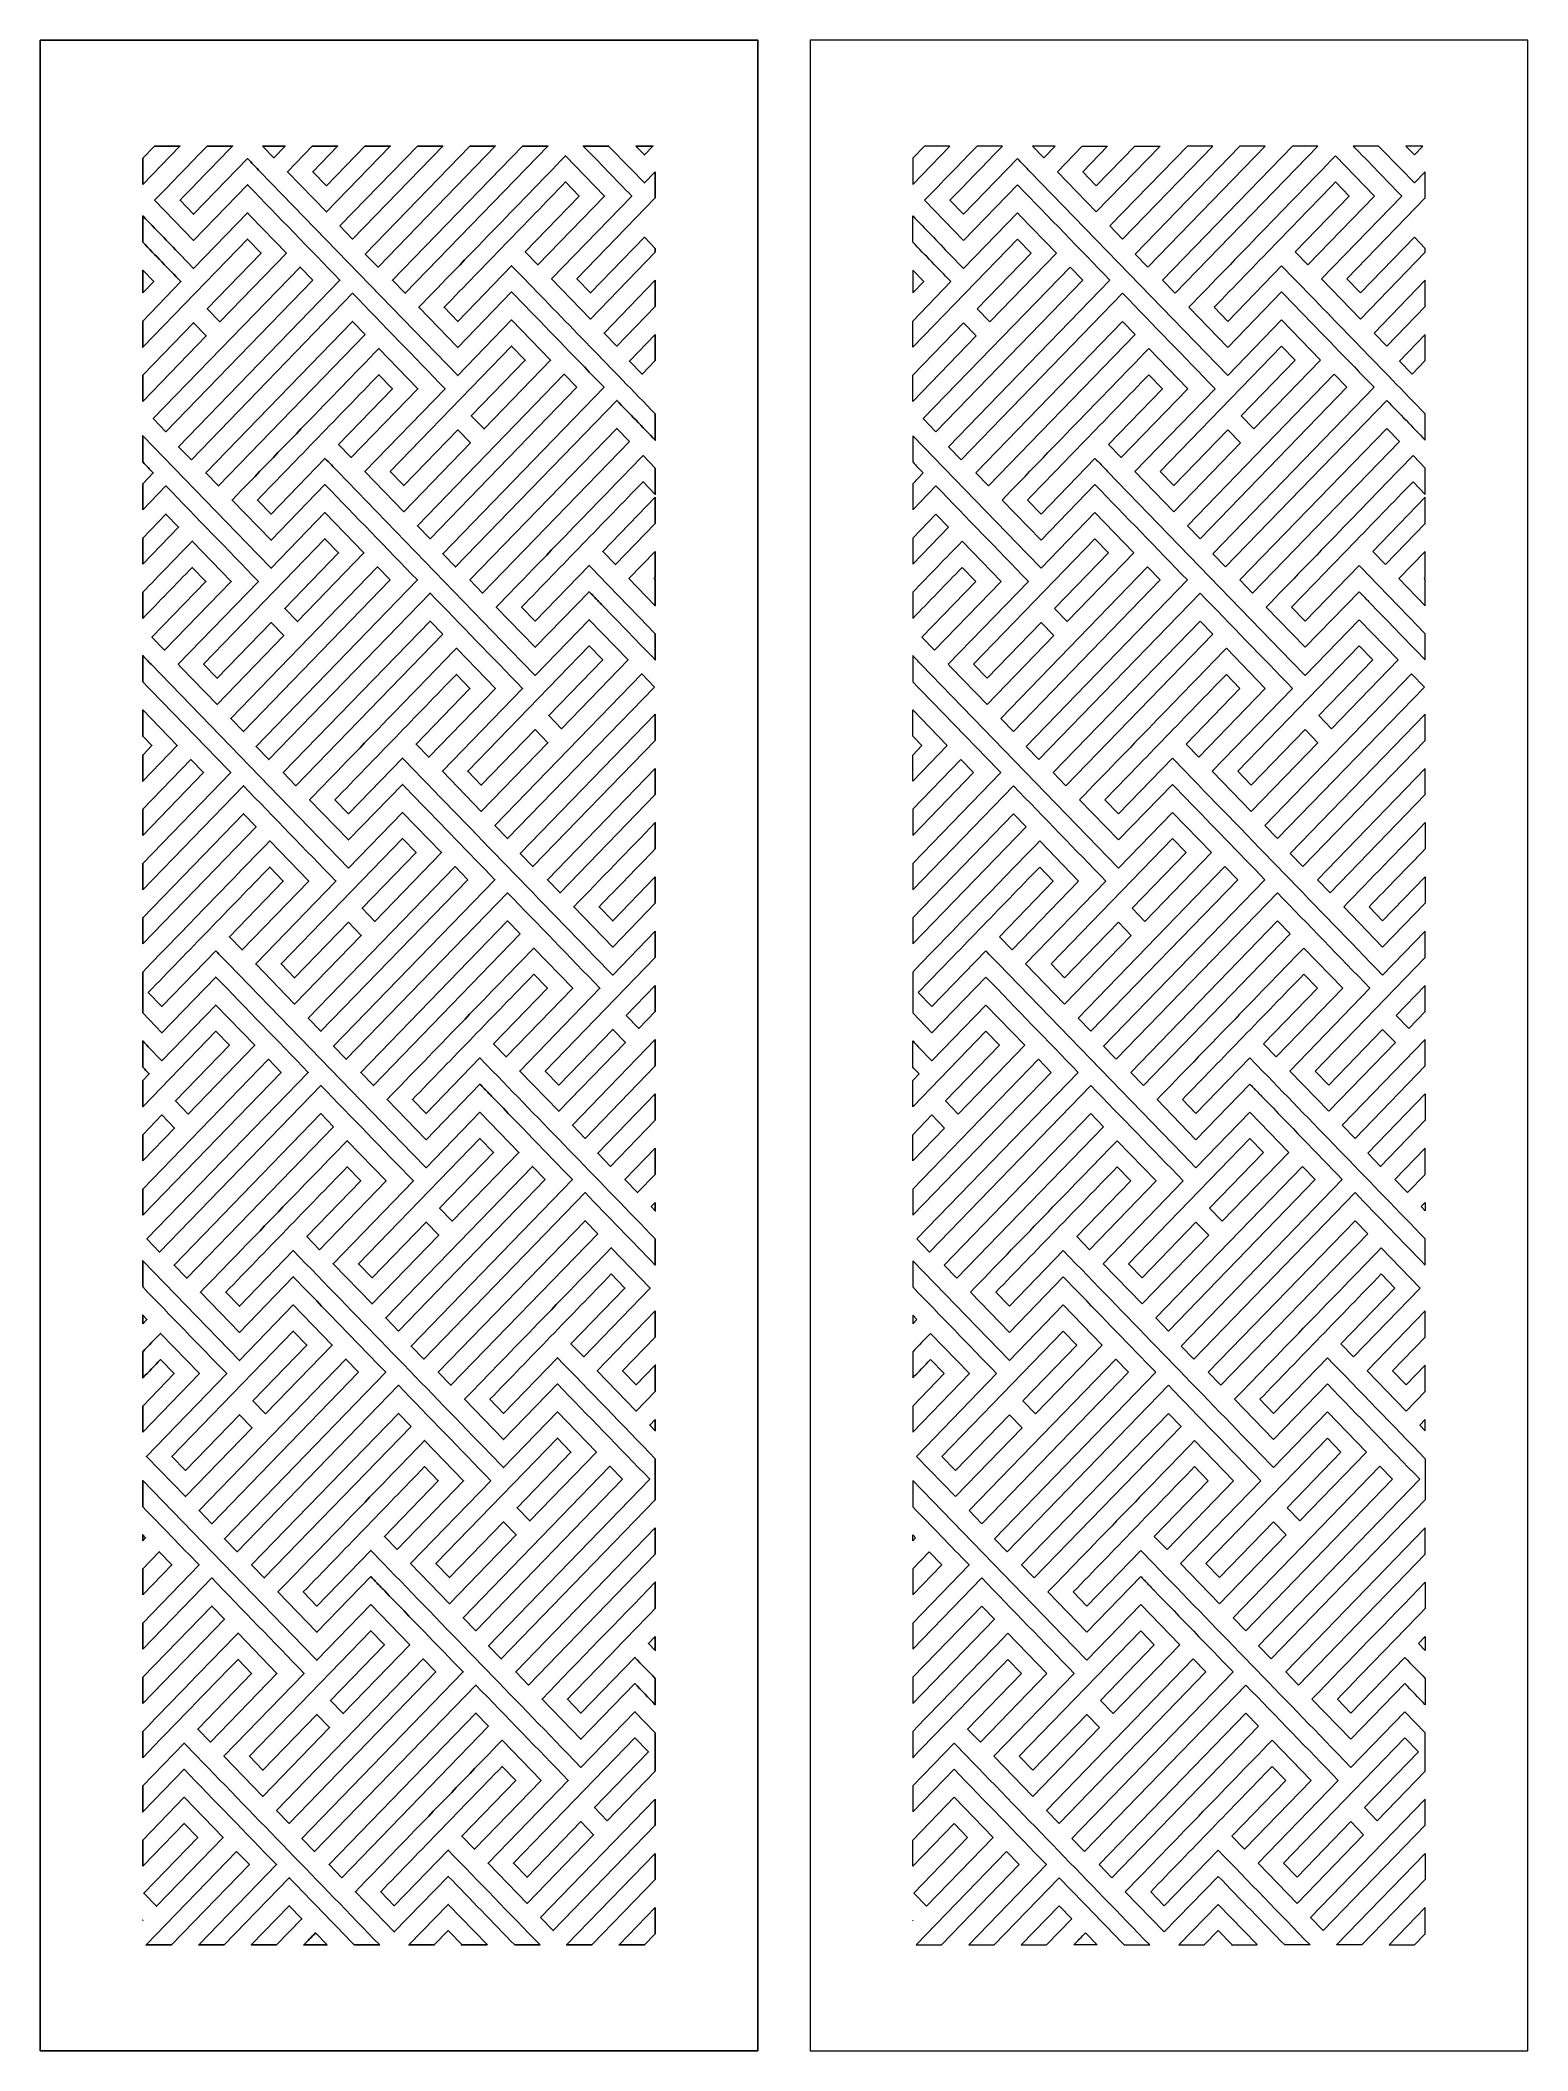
# Model space of a CAD drawing. Header units: centimetres. Extents: x -10 to 9.6, y -13.1 to 13.4.
import ezdxf

# ---------------------------------------------------------------- set-up
doc = ezdxf.new("R2010")
doc.units = ezdxf.units.CM
doc.header["$MEASUREMENT"] = 0
doc.layers.add('layer 1', color=7, linetype='Continuous')

msp = doc.modelspace()

# ---------------------------------------------------------------- linework, layer by layer
at = {"layer": 'layer 1', "color": 193}
for points, knots in [([(-0.53246, 13.35255), (-0.53246, 13.35255), (-0.53246, -13.07195), (-0.53246, -13.07195), (-0.53246, -13.07195), (-0.53246, -13.07195), (-9.9628, -13.07195), (-9.9628, -13.07195), (-9.9628, -13.07195), (-9.9628, -13.07195), (-9.9628, 13.35255), (-9.9628, 13.35255), (-9.9628, 13.35255), (-9.9628, 13.35255), (-0.53246, 13.35255), (-0.53246, 13.35255)], [0, 0, 0, 0, 0.2, 0.2, 0.2, 0.2, 0.4, 0.4, 0.4, 0.4, 0.6, 0.6, 0.6, 0.6, 1, 1, 1, 1]), ([(-8.61561, 11.45649), (-8.61561, 11.45649), (-8.61561, 11.80068), (-8.61561, 11.80068), (-8.61561, 11.80068), (-8.61561, 11.80068), (-8.45955, 11.96179), (-8.45955, 11.96179), (-8.45955, 11.96179), (-8.45955, 11.96179), (-8.12614, 11.96179), (-8.12614, 11.96179), (-8.12614, 11.96179), (-8.12614, 11.96179), (-8.61561, 11.45649), (-8.61561, 11.45649)], [0, 0, 0, 0, 0.2, 0.2, 0.2, 0.2, 0.4, 0.4, 0.4, 0.4, 0.6, 0.6, 0.6, 0.6, 1, 1, 1, 1]), ([(-7.7689, 11.96179), (-7.7689, 11.96179), (-7.43549, 11.96179), (-7.43549, 11.96179), (-7.43549, 11.96179), (-7.66553, 11.72432), (-7.89556, 11.48684), (-8.12559, 11.24937), (-8.12559, 11.24937), (-8.12559, 11.24937), (-7.94697, 11.06498), (-7.94697, 11.06498), (-7.94697, 11.06498), (-7.94697, 11.06498), (-7.23847, 11.7964), (-7.23847, 11.7964), (-7.23847, 11.7964), (-7.1829, 11.73903), (-7.12733, 11.68167), (-7.07177, 11.6243), (-7.07177, 11.6243), (-7.07177, 11.6243), (-7.07176, 11.6243), (-7.07176, 11.6243), (-7.07176, 11.6243), (-7.07176, 11.6243), (-4.47591, 8.94448), (-4.47591, 8.94448), (-4.47591, 8.94448), (-4.47591, 8.94448), (-3.7674, 9.6759), (-3.7674, 9.6759), (-3.7674, 9.6759), (-3.7674, 9.6759), (-3.25538, 9.14732), (-3.25538, 9.14732), (-3.25538, 9.14732), (-3.25538, 9.14732), (-4.13059, 8.2438), (-4.13059, 8.2438), (-4.13059, 8.2438), (-4.13059, 8.2438), (-4.29729, 8.4159), (-4.29729, 8.4159), (-4.29729, 8.4159), (-4.29729, 8.4159), (-3.58879, 9.14732), (-3.58879, 9.14732), (-3.58879, 9.14732), (-3.58879, 9.14732), (-3.7674, 9.33171), (-3.7674, 9.33171), (-3.7674, 9.33171), (-3.7674, 9.33171), (-5.36302, 7.68448), (-5.36302, 7.68448), (-5.36302, 7.68448), (-5.36302, 7.68448), (-5.18441, 7.50009), (-5.18441, 7.50009), (-5.18441, 7.50009), (-5.18441, 7.50009), (-4.47591, 8.23151), (-4.47591, 8.23151), (-4.47591, 8.23151), (-4.47591, 8.23151), (-4.3092, 8.05941), (-4.3092, 8.05941), (-4.3092, 8.05941), (-4.3092, 8.05941), (-5.18441, 7.15589), (-5.18441, 7.15589), (-5.18441, 7.15589), (-5.18441, 7.15589), (-5.69644, 7.68448), (-5.69644, 7.68448), (-5.69644, 7.68448), (-5.69644, 7.68448), (-4.64261, 8.77239), (-4.64261, 8.77239), (-4.64261, 8.77239), (-5.04747, 9.19034), (-5.45233, 9.60829), (-5.85719, 10.02624), (-5.85719, 10.02624), (-5.85719, 10.02624), (-7.97674, 7.83814), (-7.97674, 7.83814), (-7.97674, 7.83814), (-7.97674, 7.83814), (-8.14345, 8.01024), (-8.14345, 8.01024), (-8.14345, 8.01024), (-8.14345, 8.01024), (-6.02389, 10.19834), (-6.02389, 10.19834), (-6.02389, 10.19834), (-6.4254, 10.61284), (-6.8269, 11.02732), (-7.2284, 11.4418), (-7.2284, 11.4418), (-7.22952, 11.44296), (-7.23064, 11.44412), (-7.23175, 11.44527), (-7.23175, 11.44527), (-7.23287, 11.44643), (-7.23399, 11.44758), (-7.23511, 11.44874), (-7.23511, 11.44874), (-7.23623, 11.44989), (-7.23735, 11.45105), (-7.23847, 11.4522), (-7.23847, 11.4522), (-7.23847, 11.4522), (-7.23847, 11.4522), (-7.23847, 11.4522), (-7.23847, 11.4522), (-7.23847, 11.4522), (-7.94697, 10.72079), (-7.94697, 10.72079), (-7.94697, 10.72079), (-7.94697, 10.72079), (-8.459, 11.24937), (-8.459, 11.24937), (-8.459, 11.24937), (-8.22897, 11.48685), (-7.99894, 11.72431), (-7.7689, 11.96179)], [0, 0, 0, 0, 0.03030303, 0.03030303, 0.03030303, 0.03030303, 0.06060606, 0.06060606, 0.06060606, 0.06060606, 0.09090909, 0.09090909, 0.09090909, 0.09090909, 0.12121212, 0.12121212, 0.12121212, 0.12121212, 0.15151515, 0.15151515, 0.15151515, 0.15151515, 0.18181818, 0.18181818, 0.18181818, 0.18181818, 0.21212121, 0.21212121, 0.21212121, 0.21212121, 0.24242424, 0.24242424, 0.24242424, 0.24242424, 0.27272727, 0.27272727, 0.27272727, 0.27272727, 0.3030303, 0.3030303, 0.3030303, 0.3030303, 0.33333333, 0.33333333, 0.33333333, 0.33333333, 0.36363636, 0.36363636, 0.36363636, 0.36363636, 0.39393939, 0.39393939, 0.39393939, 0.39393939, 0.42424242, 0.42424242, 0.42424242, 0.42424242, 0.45454545, 0.45454545, 0.45454545, 0.45454545, 0.48484848, 0.48484848, 0.48484848, 0.48484848, 0.51515152, 0.51515152, 0.51515152, 0.51515152, 0.54545455, 0.54545455, 0.54545455, 0.54545455, 0.57575758, 0.57575758, 0.57575758, 0.57575758, 0.60606061, 0.60606061, 0.60606061, 0.60606061, 0.63636364, 0.63636364, 0.63636364, 0.63636364, 0.66666667, 0.66666667, 0.66666667, 0.66666667, 0.6969697, 0.6969697, 0.6969697, 0.6969697, 0.72727273, 0.72727273, 0.72727273, 0.72727273, 0.75757576, 0.75757576, 0.75757576, 0.75757576, 0.78787879, 0.78787879, 0.78787879, 0.78787879, 0.81818182, 0.81818182, 0.81818182, 0.81818182, 0.84848485, 0.84848485, 0.84848485, 0.84848485, 0.87878788, 0.87878788, 0.87878788, 0.87878788, 0.90909091, 0.90909091, 0.90909091, 0.90909091, 0.93939394, 0.93939394, 0.93939394, 0.93939394, 1, 1, 1, 1]), ([(-7.04145, 11.96179), (-7.04145, 11.96179), (-6.74485, 11.96179), (-6.74485, 11.96179), (-6.74485, 11.96179), (-6.74485, 11.96179), (-6.89315, 11.80869), (-6.89315, 11.80869), (-6.89315, 11.80869), (-6.89315, 11.80869), (-7.04145, 11.96179), (-7.04145, 11.96179)], [0, 0, 0, 0, 0.25, 0.25, 0.25, 0.25, 0.5, 0.5, 0.5, 0.5, 1, 1, 1, 1]), ([(-6.38762, 11.96179), (-6.38762, 11.96179), (-6.71454, 11.6243), (-6.71454, 11.6243), (-6.71454, 11.6243), (-6.71454, 11.6243), (-6.71454, 11.6243), (-6.71454, 11.6243), (-6.71454, 11.6243), (-6.71454, 11.6243), (-6.20251, 11.09571), (-6.20251, 11.09571), (-6.20251, 11.09571), (-6.20251, 11.09571), (-5.36357, 11.96179), (-5.36357, 11.96179), (-5.36357, 11.96179), (-5.36357, 11.96179), (-5.69698, 11.96179), (-5.69698, 11.96179), (-5.69698, 11.96179), (-5.69698, 11.96179), (-6.20251, 11.43991), (-6.20251, 11.43991), (-6.20251, 11.43991), (-6.20251, 11.43991), (-6.38112, 11.6243), (-6.38112, 11.6243), (-6.38112, 11.6243), (-6.38112, 11.6243), (-6.05421, 11.96179), (-6.05421, 11.96179), (-6.05421, 11.96179), (-6.05421, 11.96179), (-6.38762, 11.96179), (-6.38762, 11.96179)], [0, 0, 0, 0, 0.1, 0.1, 0.1, 0.1, 0.2, 0.2, 0.2, 0.2, 0.3, 0.3, 0.3, 0.3, 0.4, 0.4, 0.4, 0.4, 0.5, 0.5, 0.5, 0.5, 0.6, 0.6, 0.6, 0.6, 0.7, 0.7, 0.7, 0.7, 0.8, 0.8, 0.8, 0.8, 1, 1, 1, 1]), ([(-5.00634, 11.96179), (-5.00634, 11.96179), (-4.67293, 11.96179), (-4.67293, 11.96179), (-4.67293, 11.96179), (-4.67293, 11.96179), (-5.85719, 10.73922), (-5.85719, 10.73922), (-5.85719, 10.73922), (-5.85719, 10.73922), (-6.02389, 10.91132), (-6.02389, 10.91132), (-6.02389, 10.91132), (-6.02389, 10.91132), (-5.00634, 11.96179), (-5.00634, 11.96179)], [0, 0, 0, 0, 0.2, 0.2, 0.2, 0.2, 0.4, 0.4, 0.4, 0.4, 0.6, 0.6, 0.6, 0.6, 1, 1, 1, 1]), ([(-4.3157, 11.96179), (-4.3157, 11.96179), (-3.98229, 11.96179), (-3.98229, 11.96179), (-3.98229, 11.96179), (-3.98229, 11.96179), (-5.52377, 10.37044), (-5.52377, 10.37044), (-5.52377, 10.37044), (-5.52377, 10.37044), (-5.69048, 10.54254), (-5.69048, 10.54254), (-5.69048, 10.54254), (-5.69048, 10.54254), (-4.3157, 11.96179), (-4.3157, 11.96179)], [0, 0, 0, 0, 0.2, 0.2, 0.2, 0.2, 0.4, 0.4, 0.4, 0.4, 0.6, 0.6, 0.6, 0.6, 1, 1, 1, 1]), ([(-3.62506, 11.96179), (-3.62506, 11.96179), (-3.29164, 11.96179), (-3.29164, 11.96179), (-3.29164, 11.96179), (-3.29164, 11.96179), (-5.16655, 10.02624), (-5.16655, 10.02624), (-5.16655, 10.02624), (-5.16655, 10.02624), (-5.33325, 10.19834), (-5.33325, 10.19834), (-5.33325, 10.19834), (-5.33325, 10.19834), (-3.62506, 11.96179), (-3.62506, 11.96179)], [0, 0, 0, 0, 0.2, 0.2, 0.2, 0.2, 0.4, 0.4, 0.4, 0.4, 0.6, 0.6, 0.6, 0.6, 1, 1, 1, 1]), ([(-1.87965, 11.62471), (-1.87965, 11.62471), (-1.87965, 11.28052), (-1.87965, 11.28052), (-1.87965, 11.28052), (-1.87965, 11.28052), (-2.91006, 10.21678), (-2.91006, 10.21678), (-2.91006, 10.21678), (-2.91006, 10.21678), (-2.73144, 10.03239), (-2.73144, 10.03239), (-2.73144, 10.03239), (-2.73144, 10.03239), (-2.02294, 10.76381), (-2.02294, 10.76381), (-2.02294, 10.76381), (-2.02294, 10.76381), (-1.87965, 10.61588), (-1.87965, 10.61588), (-1.87965, 10.61588), (-1.87965, 10.61588), (-1.87965, 10.56754), (-1.87965, 10.56754), (-1.87965, 10.56754), (-1.87965, 10.56754), (-2.73144, 9.6882), (-2.73144, 9.6882), (-2.73144, 9.6882), (-2.73144, 9.6882), (-3.24347, 10.21678), (-3.24347, 10.21678), (-3.24347, 10.21678), (-3.24347, 10.21678), (-2.18965, 11.30469), (-2.18965, 11.30469), (-2.18965, 11.30469), (-2.40182, 11.52372), (-2.614, 11.74275), (-2.82617, 11.96179), (-2.82617, 11.96179), (-2.82617, 11.96179), (-2.49275, 11.96179), (-2.49275, 11.96179), (-2.49275, 11.96179), (-2.49275, 11.96179), (-2.20156, 11.66118), (-2.20156, 11.66118), (-2.20156, 11.66118), (-2.20156, 11.66118), (-2.02294, 11.47678), (-2.02294, 11.47678), (-2.02294, 11.47678), (-2.02294, 11.47678), (-1.87965, 11.62471), (-1.87965, 11.62471)], [0, 0, 0, 0, 0.06666667, 0.06666667, 0.06666667, 0.06666667, 0.13333333, 0.13333333, 0.13333333, 0.13333333, 0.2, 0.2, 0.2, 0.2, 0.26666667, 0.26666667, 0.26666667, 0.26666667, 0.33333333, 0.33333333, 0.33333333, 0.33333333, 0.4, 0.4, 0.4, 0.4, 0.46666667, 0.46666667, 0.46666667, 0.46666667, 0.53333333, 0.53333333, 0.53333333, 0.53333333, 0.6, 0.6, 0.6, 0.6, 0.66666667, 0.66666667, 0.66666667, 0.66666667, 0.73333333, 0.73333333, 0.73333333, 0.73333333, 0.8, 0.8, 0.8, 0.8, 0.86666667, 0.86666667, 0.86666667, 0.86666667, 1, 1, 1, 1]), ([(-2.13552, 11.96179), (-2.13552, 11.96179), (-1.91036, 11.96179), (-1.91036, 11.96179), (-1.91036, 11.96179), (-1.91036, 11.96179), (-2.02294, 11.84557), (-2.02294, 11.84557), (-2.02294, 11.84557), (-2.02294, 11.84557), (-2.13552, 11.96179), (-2.13552, 11.96179)], [0, 0, 0, 0, 0.25, 0.25, 0.25, 0.25, 0.5, 0.5, 0.5, 0.5, 1, 1, 1, 1]), ([(-1.87965, 8.44006), (-1.87965, 8.44006), (-1.87965, 8.09586), (-1.87965, 8.09586), (-1.87965, 8.09586), (-2.04847, 8.27015), (-2.2173, 8.44444), (-2.38612, 8.61873), (-2.38612, 8.61873), (-2.38612, 8.61873), (-4.50567, 6.43062), (-4.50567, 6.43062), (-4.50567, 6.43062), (-4.50567, 6.43062), (-4.67238, 6.60272), (-4.67238, 6.60272), (-4.67238, 6.60272), (-4.67238, 6.60272), (-2.55283, 8.79083), (-2.55283, 8.79083), (-2.55283, 8.79083), (-2.89815, 9.14731), (-3.24347, 9.50381), (-3.58879, 9.86029), (-3.58879, 9.86029), (-3.58879, 9.86029), (-3.7674, 10.04468), (-3.7674, 10.04468), (-3.7674, 10.04468), (-3.7674, 10.04468), (-4.47591, 9.31327), (-4.47591, 9.31327), (-4.47591, 9.31327), (-4.47591, 9.31327), (-4.98793, 9.84185), (-4.98793, 9.84185), (-4.98793, 9.84185), (-4.34493, 10.50566), (-3.70191, 11.16947), (-3.0589, 11.83327), (-3.0589, 11.83327), (-3.0589, 11.83327), (-2.54688, 11.30469), (-2.54688, 11.30469), (-2.54688, 11.30469), (-2.54688, 11.30469), (-3.42208, 10.40117), (-3.42208, 10.40117), (-3.42208, 10.40117), (-3.42208, 10.40117), (-3.58879, 10.57327), (-3.58879, 10.57327), (-3.58879, 10.57327), (-3.58879, 10.57327), (-2.88029, 11.30469), (-2.88029, 11.30469), (-2.88029, 11.30469), (-2.88029, 11.30469), (-3.0589, 11.48908), (-3.0589, 11.48908), (-3.0589, 11.48908), (-3.59078, 10.94), (-4.12266, 10.39092), (-4.65452, 9.84185), (-4.65452, 9.84185), (-4.65452, 9.84185), (-4.47591, 9.65746), (-4.47591, 9.65746), (-4.47591, 9.65746), (-4.47591, 9.65746), (-3.7674, 10.38888), (-3.7674, 10.38888), (-3.7674, 10.38888), (-3.7674, 10.38888), (-3.6007, 10.21678), (-3.6007, 10.21678), (-3.6007, 10.21678), (-3.027, 9.62453), (-2.45333, 9.0323), (-1.87965, 8.44006)], [0, 0, 0, 0, 0.04761905, 0.04761905, 0.04761905, 0.04761905, 0.0952381, 0.0952381, 0.0952381, 0.0952381, 0.14285714, 0.14285714, 0.14285714, 0.14285714, 0.19047619, 0.19047619, 0.19047619, 0.19047619, 0.23809524, 0.23809524, 0.23809524, 0.23809524, 0.28571429, 0.28571429, 0.28571429, 0.28571429, 0.33333333, 0.33333333, 0.33333333, 0.33333333, 0.38095238, 0.38095238, 0.38095238, 0.38095238, 0.42857143, 0.42857143, 0.42857143, 0.42857143, 0.47619048, 0.47619048, 0.47619048, 0.47619048, 0.52380952, 0.52380952, 0.52380952, 0.52380952, 0.57142857, 0.57142857, 0.57142857, 0.57142857, 0.61904762, 0.61904762, 0.61904762, 0.61904762, 0.66666667, 0.66666667, 0.66666667, 0.66666667, 0.71428571, 0.71428571, 0.71428571, 0.71428571, 0.76190476, 0.76190476, 0.76190476, 0.76190476, 0.80952381, 0.80952381, 0.80952381, 0.80952381, 0.85714286, 0.85714286, 0.85714286, 0.85714286, 0.9047619, 0.9047619, 0.9047619, 0.9047619, 1, 1, 1, 1]), ([(-8.61561, 10.69807), (-8.4483, 10.52535), (-8.28099, 10.35263), (-8.11368, 10.1799), (-8.11368, 10.1799), (-8.11368, 10.1799), (-8.61561, 9.66174), (-8.61561, 9.66174), (-8.61561, 9.66174), (-8.61561, 9.66174), (-8.61561, 9.31755), (-8.61561, 9.31755), (-8.61561, 9.31755), (-8.61561, 9.31755), (-7.23847, 10.73922), (-7.23847, 10.73922), (-7.23847, 10.73922), (-7.23847, 10.73922), (-7.05986, 10.55483), (-7.05986, 10.55483), (-7.05986, 10.55483), (-7.05986, 10.55483), (-7.76836, 9.82342), (-7.76836, 9.82342), (-7.76836, 9.82342), (-7.76836, 9.82342), (-7.60165, 9.65132), (-7.60165, 9.65132), (-7.60165, 9.65132), (-7.60165, 9.65132), (-6.72644, 10.55483), (-6.72644, 10.55483), (-6.72644, 10.55483), (-6.72644, 10.55483), (-7.20215, 11.04592), (-7.20215, 11.04592), (-7.20215, 11.04592), (-7.20215, 11.04592), (-7.23847, 11.08342), (-7.23847, 11.08342), (-7.23847, 11.08342), (-7.23847, 11.08342), (-7.23847, 11.08342), (-7.23847, 11.08342), (-7.23847, 11.08342), (-7.23847, 11.08342), (-7.94697, 10.352), (-7.94697, 10.352), (-7.94697, 10.352), (-7.94697, 10.352), (-8.12559, 10.53639), (-8.12559, 10.53639), (-8.12559, 10.53639), (-8.28892, 10.70502), (-8.45227, 10.87363), (-8.61561, 11.04225), (-8.61561, 11.04225), (-8.61561, 11.04225), (-8.61561, 10.69807), (-8.61561, 10.69807)], [0, 0, 0, 0, 0.0625, 0.0625, 0.0625, 0.0625, 0.125, 0.125, 0.125, 0.125, 0.1875, 0.1875, 0.1875, 0.1875, 0.25, 0.25, 0.25, 0.25, 0.3125, 0.3125, 0.3125, 0.3125, 0.375, 0.375, 0.375, 0.375, 0.4375, 0.4375, 0.4375, 0.4375, 0.5, 0.5, 0.5, 0.5, 0.5625, 0.5625, 0.5625, 0.5625, 0.625, 0.625, 0.625, 0.625, 0.6875, 0.6875, 0.6875, 0.6875, 0.75, 0.75, 0.75, 0.75, 0.8125, 0.8125, 0.8125, 0.8125, 0.875, 0.875, 0.875, 0.875, 1, 1, 1, 1]), ([(-8.61561, 10.03052), (-8.61561, 10.03052), (-8.61561, 10.32929), (-8.61561, 10.32929), (-8.61561, 10.32929), (-8.61561, 10.32929), (-8.47091, 10.1799), (-8.47091, 10.1799), (-8.47091, 10.1799), (-8.47091, 10.1799), (-8.61561, 10.03052), (-8.61561, 10.03052)], [0, 0, 0, 0, 0.25, 0.25, 0.25, 0.25, 0.5, 0.5, 0.5, 0.5, 1, 1, 1, 1]), ([(-6.38112, 10.19834), (-6.38112, 10.19834), (-8.31015, 8.20692), (-8.31015, 8.20692), (-8.31015, 8.20692), (-8.31015, 8.20692), (-8.47686, 8.37902), (-8.47686, 8.37902), (-8.47686, 8.37902), (-8.47686, 8.37902), (-6.54783, 10.37044), (-6.54783, 10.37044), (-6.54783, 10.37044), (-6.54783, 10.37044), (-6.38112, 10.19834), (-6.38112, 10.19834)], [0, 0, 0, 0, 0.2, 0.2, 0.2, 0.2, 0.4, 0.4, 0.4, 0.4, 0.6, 0.6, 0.6, 0.6, 1, 1, 1, 1]), ([(-1.87965, 10.19876), (-1.87965, 10.19876), (-1.87965, 9.85456), (-1.87965, 9.85456), (-1.87965, 9.85456), (-1.87965, 9.85456), (-2.38612, 9.33171), (-2.38612, 9.33171), (-2.38612, 9.33171), (-2.38612, 9.33171), (-2.55283, 9.5038), (-2.55283, 9.5038), (-2.55283, 9.5038), (-2.55283, 9.5038), (-1.87965, 10.19876), (-1.87965, 10.19876)], [0, 0, 0, 0, 0.2, 0.2, 0.2, 0.2, 0.4, 0.4, 0.4, 0.4, 0.6, 0.6, 0.6, 0.6, 1, 1, 1, 1]), ([(-8.61561, 8.60457), (-8.61561, 8.60457), (-7.78027, 9.46693), (-7.78027, 9.46693), (-7.78027, 9.46693), (-7.78027, 9.46693), (-7.94697, 9.63902), (-7.94697, 9.63902), (-7.94697, 9.63902), (-7.94697, 9.63902), (-8.61561, 8.94876), (-8.61561, 8.94876), (-8.61561, 8.94876), (-8.61561, 8.94876), (-8.61561, 8.60457), (-8.61561, 8.60457)], [0, 0, 0, 0, 0.2, 0.2, 0.2, 0.2, 0.4, 0.4, 0.4, 0.4, 0.6, 0.6, 0.6, 0.6, 1, 1, 1, 1]), ([(-5.69048, 9.48536), (-5.69048, 9.48536), (-7.61952, 7.49394), (-7.61952, 7.49394), (-7.61952, 7.49394), (-7.61952, 7.49394), (-7.78622, 7.66604), (-7.78622, 7.66604), (-7.78622, 7.66604), (-7.78622, 7.66604), (-5.85719, 9.65746), (-5.85719, 9.65746), (-5.85719, 9.65746), (-5.85719, 9.65746), (-5.69048, 9.48536), (-5.69048, 9.48536)], [0, 0, 0, 0, 0.2, 0.2, 0.2, 0.2, 0.4, 0.4, 0.4, 0.4, 0.6, 0.6, 0.6, 0.6, 1, 1, 1, 1]), ([(-6.05366, 7.68448), (-6.10923, 7.74185), (-6.1648, 7.79921), (-6.22037, 7.85658), (-6.22037, 7.85658), (-6.22037, 7.85658), (-6.92887, 7.12516), (-6.92887, 7.12516), (-6.92887, 7.12516), (-6.92887, 7.12516), (-7.10749, 7.30955), (-7.10749, 7.30955), (-7.10749, 7.30955), (-6.57562, 7.85862), (-6.04374, 8.4077), (-5.51187, 8.95678), (-5.51187, 8.95678), (-5.51187, 8.95678), (-5.33325, 8.77239), (-5.33325, 8.77239), (-5.33325, 8.77239), (-5.33325, 8.77239), (-6.04176, 8.04097), (-6.04176, 8.04097), (-6.04176, 8.04097), (-6.04176, 8.04097), (-5.87505, 7.86887), (-5.87505, 7.86887), (-5.87505, 7.86887), (-5.87505, 7.86887), (-4.99984, 8.77239), (-4.99984, 8.77239), (-4.99984, 8.77239), (-4.99984, 8.77239), (-5.51187, 9.30097), (-5.51187, 9.30097), (-5.51187, 9.30097), (-6.15488, 8.63717), (-6.79789, 7.97336), (-7.4409, 7.30955), (-7.4409, 7.30955), (-7.4409, 7.30955), (-6.92887, 6.78097), (-6.92887, 6.78097), (-6.92887, 6.78097), (-6.92887, 6.78097), (-6.22037, 7.51238), (-6.22037, 7.51238), (-6.22037, 7.51238), (-5.81552, 7.09444), (-5.41065, 6.67648), (-5.00579, 6.25852), (-5.00579, 6.25852), (-5.00579, 6.25852), (-7.12535, 4.07042), (-7.12535, 4.07042), (-7.12535, 4.07042), (-7.12535, 4.07042), (-6.95864, 3.89832), (-6.95864, 3.89832), (-6.95864, 3.89832), (-6.95864, 3.89832), (-4.83909, 6.08643), (-4.83909, 6.08643), (-4.83909, 6.08643), (-4.43423, 5.66847), (-4.02938, 5.25053), (-3.62451, 4.83257), (-3.62451, 4.83257), (-3.62451, 4.83257), (-4.67833, 3.74466), (-4.67833, 3.74466), (-4.67833, 3.74466), (-4.67833, 3.74466), (-4.16631, 3.21607), (-4.16631, 3.21607), (-4.16631, 3.21607), (-4.16631, 3.21607), (-3.2911, 4.11959), (-3.2911, 4.11959), (-3.2911, 4.11959), (-3.2911, 4.11959), (-3.45781, 4.29169), (-3.45781, 4.29169), (-3.45781, 4.29169), (-3.45781, 4.29169), (-4.16631, 3.56027), (-4.16631, 3.56027), (-4.16631, 3.56027), (-4.16631, 3.56027), (-4.34492, 3.74466), (-4.34492, 3.74466), (-4.34492, 3.74466), (-4.34492, 3.74466), (-2.7493, 5.39189), (-2.7493, 5.39189), (-2.7493, 5.39189), (-2.7493, 5.39189), (-2.57069, 5.20749), (-2.57069, 5.20749), (-2.57069, 5.20749), (-2.57069, 5.20749), (-3.27919, 4.47608), (-3.27919, 4.47608), (-3.27919, 4.47608), (-3.27919, 4.47608), (-3.11249, 4.30398), (-3.11249, 4.30398), (-3.11249, 4.30398), (-3.11249, 4.30398), (-2.23728, 5.20749), (-2.23728, 5.20749), (-2.23728, 5.20749), (-2.23728, 5.20749), (-2.7493, 5.73608), (-2.7493, 5.73608), (-2.7493, 5.73608), (-2.7493, 5.73608), (-3.45781, 5.00467), (-3.45781, 5.00467), (-3.45781, 5.00467), (-3.45781, 5.00467), (-3.63642, 5.18906), (-3.63642, 5.18906), (-3.63642, 5.18906), (-3.63642, 5.18906), (-6.05366, 7.68448), (-6.05366, 7.68448)], [0, 0, 0, 0, 0.03030303, 0.03030303, 0.03030303, 0.03030303, 0.06060606, 0.06060606, 0.06060606, 0.06060606, 0.09090909, 0.09090909, 0.09090909, 0.09090909, 0.12121212, 0.12121212, 0.12121212, 0.12121212, 0.15151515, 0.15151515, 0.15151515, 0.15151515, 0.18181818, 0.18181818, 0.18181818, 0.18181818, 0.21212121, 0.21212121, 0.21212121, 0.21212121, 0.24242424, 0.24242424, 0.24242424, 0.24242424, 0.27272727, 0.27272727, 0.27272727, 0.27272727, 0.3030303, 0.3030303, 0.3030303, 0.3030303, 0.33333333, 0.33333333, 0.33333333, 0.33333333, 0.36363636, 0.36363636, 0.36363636, 0.36363636, 0.39393939, 0.39393939, 0.39393939, 0.39393939, 0.42424242, 0.42424242, 0.42424242, 0.42424242, 0.45454545, 0.45454545, 0.45454545, 0.45454545, 0.48484848, 0.48484848, 0.48484848, 0.48484848, 0.51515152, 0.51515152, 0.51515152, 0.51515152, 0.54545455, 0.54545455, 0.54545455, 0.54545455, 0.57575758, 0.57575758, 0.57575758, 0.57575758, 0.60606061, 0.60606061, 0.60606061, 0.60606061, 0.63636364, 0.63636364, 0.63636364, 0.63636364, 0.66666667, 0.66666667, 0.66666667, 0.66666667, 0.6969697, 0.6969697, 0.6969697, 0.6969697, 0.72727273, 0.72727273, 0.72727273, 0.72727273, 0.75757576, 0.75757576, 0.75757576, 0.75757576, 0.78787879, 0.78787879, 0.78787879, 0.78787879, 0.81818182, 0.81818182, 0.81818182, 0.81818182, 0.84848485, 0.84848485, 0.84848485, 0.84848485, 0.87878788, 0.87878788, 0.87878788, 0.87878788, 0.90909091, 0.90909091, 0.90909091, 0.90909091, 0.93939394, 0.93939394, 0.93939394, 0.93939394, 1, 1, 1, 1]), ([(-1.87965, 9.48578), (-1.87965, 9.48578), (-1.87965, 9.14158), (-1.87965, 9.14158), (-1.87965, 9.14158), (-1.87965, 9.14158), (-2.05271, 8.96292), (-2.05271, 8.96292), (-2.05271, 8.96292), (-2.05271, 8.96292), (-2.21941, 9.13502), (-2.21941, 9.13502), (-2.21941, 9.13502), (-2.21941, 9.13502), (-1.87965, 9.48578), (-1.87965, 9.48578)], [0, 0, 0, 0, 0.2, 0.2, 0.2, 0.2, 0.4, 0.4, 0.4, 0.4, 0.6, 0.6, 0.6, 0.6, 1, 1, 1, 1]), ([(-2.91006, 8.79083), (-2.91006, 8.79083), (-4.83909, 6.7994), (-4.83909, 6.7994), (-4.83909, 6.7994), (-4.83909, 6.7994), (-5.00579, 6.9715), (-5.00579, 6.9715), (-5.00579, 6.9715), (-5.00579, 6.9715), (-3.07676, 8.96292), (-3.07676, 8.96292), (-3.07676, 8.96292), (-3.07676, 8.96292), (-2.91006, 8.79083), (-2.91006, 8.79083)], [0, 0, 0, 0, 0.2, 0.2, 0.2, 0.2, 0.4, 0.4, 0.4, 0.4, 0.6, 0.6, 0.6, 0.6, 1, 1, 1, 1]), ([(-2.21942, 8.07785), (-2.21942, 8.07785), (-4.14845, 6.08642), (-4.14845, 6.08642), (-4.14845, 6.08642), (-4.14845, 6.08642), (-4.31515, 6.25852), (-4.31515, 6.25852), (-4.31515, 6.25852), (-4.31515, 6.25852), (-2.38612, 8.24994), (-2.38612, 8.24994), (-2.38612, 8.24994), (-2.38612, 8.24994), (-2.21942, 8.07785), (-2.21942, 8.07785)], [0, 0, 0, 0, 0.2, 0.2, 0.2, 0.2, 0.4, 0.4, 0.4, 0.4, 0.6, 0.6, 0.6, 0.6, 1, 1, 1, 1]), ([(-8.61561, 7.17861), (-8.61561, 7.17861), (-8.61561, 7.52281), (-8.61561, 7.52281), (-8.61561, 7.52281), (-8.61561, 7.52281), (-8.47686, 7.66604), (-8.47686, 7.66604), (-8.47686, 7.66604), (-8.52311, 7.71379), (-8.56936, 7.76153), (-8.61561, 7.80927), (-8.61561, 7.80927), (-8.61561, 7.80927), (-8.61561, 8.15347), (-8.61561, 8.15347), (-8.61561, 8.15347), (-8.61561, 8.15347), (-7.10749, 6.59657), (-7.10749, 6.59657), (-7.10749, 6.59657), (-7.10749, 6.59657), (-6.92887, 6.41218), (-6.92887, 6.41218), (-6.92887, 6.41218), (-6.92887, 6.41218), (-6.22037, 7.1436), (-6.22037, 7.1436), (-6.22037, 7.1436), (-6.22037, 7.1436), (-5.70834, 6.61501), (-5.70834, 6.61501), (-5.70834, 6.61501), (-5.70834, 6.61501), (-6.58355, 5.7115), (-6.58355, 5.7115), (-6.58355, 5.7115), (-6.58355, 5.7115), (-6.75026, 5.8836), (-6.75026, 5.8836), (-6.75026, 5.8836), (-6.75026, 5.8836), (-6.04176, 6.61501), (-6.04176, 6.61501), (-6.04176, 6.61501), (-6.04176, 6.61501), (-6.22037, 6.7994), (-6.22037, 6.7994), (-6.22037, 6.7994), (-6.22037, 6.7994), (-7.81599, 5.15218), (-7.81599, 5.15218), (-7.81599, 5.15218), (-7.81599, 5.15218), (-7.63737, 4.96779), (-7.63737, 4.96779), (-7.63737, 4.96779), (-7.63737, 4.96779), (-6.92887, 5.69921), (-6.92887, 5.69921), (-6.92887, 5.69921), (-6.92887, 5.69921), (-6.76217, 5.52711), (-6.76217, 5.52711), (-6.76217, 5.52711), (-6.76217, 5.52711), (-7.63737, 4.62359), (-7.63737, 4.62359), (-7.63737, 4.62359), (-7.63737, 4.62359), (-8.11308, 5.11468), (-8.11308, 5.11468), (-8.11308, 5.11468), (-8.11308, 5.11468), (-8.1494, 5.15218), (-8.1494, 5.15218), (-8.1494, 5.15218), (-8.1494, 5.15218), (-7.09558, 6.24009), (-7.09558, 6.24009), (-7.09558, 6.24009), (-7.50044, 6.65804), (-7.90529, 7.07599), (-8.31015, 7.49395), (-8.31015, 7.49395), (-8.31015, 7.49395), (-8.61561, 7.17861), (-8.61561, 7.17861)], [0, 0, 0, 0, 0.04347826, 0.04347826, 0.04347826, 0.04347826, 0.08695652, 0.08695652, 0.08695652, 0.08695652, 0.13043478, 0.13043478, 0.13043478, 0.13043478, 0.17391304, 0.17391304, 0.17391304, 0.17391304, 0.2173913, 0.2173913, 0.2173913, 0.2173913, 0.26086957, 0.26086957, 0.26086957, 0.26086957, 0.30434783, 0.30434783, 0.30434783, 0.30434783, 0.34782609, 0.34782609, 0.34782609, 0.34782609, 0.39130435, 0.39130435, 0.39130435, 0.39130435, 0.43478261, 0.43478261, 0.43478261, 0.43478261, 0.47826087, 0.47826087, 0.47826087, 0.47826087, 0.52173913, 0.52173913, 0.52173913, 0.52173913, 0.56521739, 0.56521739, 0.56521739, 0.56521739, 0.60869565, 0.60869565, 0.60869565, 0.60869565, 0.65217391, 0.65217391, 0.65217391, 0.65217391, 0.69565217, 0.69565217, 0.69565217, 0.69565217, 0.73913043, 0.73913043, 0.73913043, 0.73913043, 0.7826087, 0.7826087, 0.7826087, 0.7826087, 0.82608696, 0.82608696, 0.82608696, 0.82608696, 0.86956522, 0.86956522, 0.86956522, 0.86956522, 0.91304348, 0.91304348, 0.91304348, 0.91304348, 1, 1, 1, 1]), ([(-1.87965, 7.72709), (-1.87965, 7.72709), (-1.87965, 7.38289), (-1.87965, 7.38289), (-1.87965, 7.38289), (-1.87965, 7.38289), (-2.0408, 7.54926), (-2.0408, 7.54926), (-2.0408, 7.54926), (-2.57268, 7.00018), (-3.10455, 6.4511), (-3.63642, 5.90203), (-3.63642, 5.90203), (-3.63642, 5.90203), (-3.45781, 5.71764), (-3.45781, 5.71764), (-3.45781, 5.71764), (-3.45781, 5.71764), (-2.7493, 6.44906), (-2.7493, 6.44906), (-2.7493, 6.44906), (-2.7493, 6.44906), (-2.5826, 6.27696), (-2.5826, 6.27696), (-2.5826, 6.27696), (-2.34828, 6.03506), (-2.11396, 5.79316), (-1.87965, 5.55127), (-1.87965, 5.55127), (-1.87965, 5.55127), (-1.87965, 5.20707), (-1.87965, 5.20707), (-1.87965, 5.20707), (-2.11, 5.44487), (-2.34034, 5.68267), (-2.57069, 5.92047), (-2.57069, 5.92047), (-2.57329, 5.92316), (-2.5759, 5.92585), (-2.5785, 5.92854), (-2.5785, 5.92854), (-2.58483, 5.93507), (-2.59116, 5.9416), (-2.59748, 5.94813), (-2.59748, 5.94813), (-2.60381, 5.95466), (-2.61014, 5.9612), (-2.61646, 5.96773), (-2.61646, 5.96773), (-2.62279, 5.97426), (-2.62911, 5.98078), (-2.63544, 5.98731), (-2.63544, 5.98731), (-2.64176, 5.99385), (-2.64809, 6.00038), (-2.65442, 6.00691), (-2.65442, 6.00691), (-2.66074, 6.01344), (-2.66707, 6.01997), (-2.67339, 6.0265), (-2.67339, 6.0265), (-2.67972, 6.03303), (-2.68605, 6.03956), (-2.69237, 6.04609), (-2.69237, 6.04609), (-2.6987, 6.05262), (-2.70502, 6.05915), (-2.71135, 6.06568), (-2.71135, 6.06568), (-2.71767, 6.07221), (-2.724, 6.07874), (-2.73033, 6.08527), (-2.73033, 6.08527), (-2.73665, 6.09181), (-2.74298, 6.09833), (-2.7493, 6.10486), (-2.7493, 6.10486), (-2.7493, 6.10486), (-3.45781, 5.37345), (-3.45781, 5.37345), (-3.45781, 5.37345), (-3.45781, 5.37345), (-3.96983, 5.90203), (-3.96983, 5.90203), (-3.96983, 5.90203), (-3.32683, 6.56584), (-2.68381, 7.22965), (-2.0408, 7.89345), (-2.0408, 7.89345), (-2.0408, 7.89345), (-1.87965, 7.72709), (-1.87965, 7.72709)], [0, 0, 0, 0, 0.04166667, 0.04166667, 0.04166667, 0.04166667, 0.08333333, 0.08333333, 0.08333333, 0.08333333, 0.125, 0.125, 0.125, 0.125, 0.16666667, 0.16666667, 0.16666667, 0.16666667, 0.20833333, 0.20833333, 0.20833333, 0.20833333, 0.25, 0.25, 0.25, 0.25, 0.29166667, 0.29166667, 0.29166667, 0.29166667, 0.33333333, 0.33333333, 0.33333333, 0.33333333, 0.375, 0.375, 0.375, 0.375, 0.41666667, 0.41666667, 0.41666667, 0.41666667, 0.45833333, 0.45833333, 0.45833333, 0.45833333, 0.5, 0.5, 0.5, 0.5, 0.54166667, 0.54166667, 0.54166667, 0.54166667, 0.58333333, 0.58333333, 0.58333333, 0.58333333, 0.625, 0.625, 0.625, 0.625, 0.66666667, 0.66666667, 0.66666667, 0.66666667, 0.70833333, 0.70833333, 0.70833333, 0.70833333, 0.75, 0.75, 0.75, 0.75, 0.79166667, 0.79166667, 0.79166667, 0.79166667, 0.83333333, 0.83333333, 0.83333333, 0.83333333, 0.875, 0.875, 0.875, 0.875, 0.91666667, 0.91666667, 0.91666667, 0.91666667, 1, 1, 1, 1]), ([(-1.87965, 7.34684), (-1.87965, 7.34684), (-1.87965, 7.00265), (-1.87965, 7.00265), (-1.87965, 7.00265), (-1.87965, 7.00265), (-2.40398, 6.46135), (-2.40398, 6.46135), (-2.40398, 6.46135), (-2.40398, 6.46135), (-2.57069, 6.63345), (-2.57069, 6.63345), (-2.57069, 6.63345), (-2.57069, 6.63345), (-1.87965, 7.34684), (-1.87965, 7.34684)], [0, 0, 0, 0, 0.2, 0.2, 0.2, 0.2, 0.4, 0.4, 0.4, 0.4, 0.6, 0.6, 0.6, 0.6, 1, 1, 1, 1]), ([(-8.61561, 6.46563), (-8.61561, 6.46563), (-8.61561, 6.80983), (-8.61561, 6.80983), (-8.61561, 6.80983), (-8.61561, 6.80983), (-8.31015, 7.12516), (-8.31015, 7.12516), (-8.31015, 7.12516), (-8.31015, 7.12516), (-8.14345, 6.95307), (-8.14345, 6.95307), (-8.14345, 6.95307), (-8.14345, 6.95307), (-8.61561, 6.46563), (-8.61561, 6.46563)], [0, 0, 0, 0, 0.2, 0.2, 0.2, 0.2, 0.4, 0.4, 0.4, 0.4, 0.6, 0.6, 0.6, 0.6, 1, 1, 1, 1]), ([(-8.61561, 5.75265), (-8.61561, 5.75265), (-8.61561, 6.09685), (-8.61561, 6.09685), (-8.61561, 6.09685), (-8.39868, 6.32079), (-8.18175, 6.54474), (-7.96483, 6.76867), (-7.96483, 6.76867), (-7.96483, 6.76867), (-7.45281, 6.24009), (-7.45281, 6.24009), (-7.45281, 6.24009), (-7.45281, 6.24009), (-8.32802, 5.33657), (-8.32802, 5.33657), (-8.32802, 5.33657), (-8.32802, 5.33657), (-8.49472, 5.50867), (-8.49472, 5.50867), (-8.49472, 5.50867), (-8.49472, 5.50867), (-7.78622, 6.24009), (-7.78622, 6.24009), (-7.78622, 6.24009), (-7.78622, 6.24009), (-7.96483, 6.42448), (-7.96483, 6.42448), (-7.96483, 6.42448), (-8.18176, 6.20054), (-8.39868, 5.97659), (-8.61561, 5.75265)], [0, 0, 0, 0, 0.11111111, 0.11111111, 0.11111111, 0.11111111, 0.22222222, 0.22222222, 0.22222222, 0.22222222, 0.33333333, 0.33333333, 0.33333333, 0.33333333, 0.44444444, 0.44444444, 0.44444444, 0.44444444, 0.55555556, 0.55555556, 0.55555556, 0.55555556, 0.66666667, 0.66666667, 0.66666667, 0.66666667, 0.77777778, 0.77777778, 0.77777778, 0.77777778, 1, 1, 1, 1]), ([(-1.87965, 6.63386), (-1.87965, 6.63386), (-1.87965, 6.28967), (-1.87965, 6.28967), (-1.87965, 6.28967), (-1.87965, 6.28967), (-1.89196, 6.27696), (-1.89196, 6.27696), (-1.89196, 6.27696), (-1.89196, 6.27696), (-1.87965, 6.26426), (-1.87965, 6.26426), (-1.87965, 6.26426), (-1.87965, 6.26426), (-1.87965, 5.92006), (-1.87965, 5.92006), (-1.87965, 5.92006), (-1.87965, 5.92006), (-2.22537, 6.27696), (-2.22537, 6.27696), (-2.22537, 6.27696), (-2.22537, 6.27696), (-1.87965, 6.63386), (-1.87965, 6.63386)], [0, 0, 0, 0, 0.14285714, 0.14285714, 0.14285714, 0.14285714, 0.28571429, 0.28571429, 0.28571429, 0.28571429, 0.42857143, 0.42857143, 0.42857143, 0.42857143, 0.57142857, 0.57142857, 0.57142857, 0.57142857, 0.71428571, 0.71428571, 0.71428571, 0.71428571, 1, 1, 1, 1]), ([(-5.36302, 6.25853), (-5.36302, 6.25853), (-7.29205, 4.2671), (-7.29205, 4.2671), (-7.29205, 4.2671), (-7.29205, 4.2671), (-7.45876, 4.4392), (-7.45876, 4.4392), (-7.45876, 4.4392), (-7.45876, 4.4392), (-5.52973, 6.43062), (-5.52973, 6.43062), (-5.52973, 6.43062), (-5.52973, 6.43062), (-5.36302, 6.25853), (-5.36302, 6.25853)], [0, 0, 0, 0, 0.2, 0.2, 0.2, 0.2, 0.4, 0.4, 0.4, 0.4, 0.6, 0.6, 0.6, 0.6, 1, 1, 1, 1]), ([(-4.67238, 5.54555), (-4.67238, 5.54555), (-6.60141, 3.55412), (-6.60141, 3.55412), (-6.60141, 3.55412), (-6.60141, 3.55412), (-6.76812, 3.72622), (-6.76812, 3.72622), (-6.76812, 3.72622), (-6.76812, 3.72622), (-4.83909, 5.71764), (-4.83909, 5.71764), (-4.83909, 5.71764), (-4.83909, 5.71764), (-4.67238, 5.54555), (-4.67238, 5.54555)], [0, 0, 0, 0, 0.2, 0.2, 0.2, 0.2, 0.4, 0.4, 0.4, 0.4, 0.6, 0.6, 0.6, 0.6, 1, 1, 1, 1]), ([(-1.87965, 1.64302), (-1.87965, 1.64302), (-1.87965, 1.29882), (-1.87965, 1.29882), (-1.87965, 1.29882), (-1.87965, 1.29882), (-3.32682, -0.19516), (-3.32682, -0.19516), (-3.32682, -0.19516), (-3.32682, -0.19516), (-3.14821, -0.37955), (-3.14821, -0.37955), (-3.14821, -0.37955), (-3.14821, -0.37955), (-2.43971, 0.35187), (-2.43971, 0.35187), (-2.43971, 0.35187), (-2.43971, 0.35187), (-2.273, 0.17977), (-2.273, 0.17977), (-2.273, 0.17977), (-2.273, 0.17977), (-3.14821, -0.72375), (-3.14821, -0.72375), (-3.14821, -0.72375), (-3.14821, -0.72375), (-3.66023, -0.19516), (-3.66023, -0.19516), (-3.66023, -0.19516), (-3.66023, -0.19516), (-2.60641, 0.89275), (-2.60641, 0.89275), (-2.60641, 0.89275), (-3.01128, 1.31071), (-3.41613, 1.72865), (-3.82099, 2.14661), (-3.82099, 2.14661), (-3.82099, 2.14661), (-5.94054, -0.0415), (-5.94054, -0.0415), (-5.94054, -0.0415), (-5.94054, -0.0415), (-6.10725, 0.1306), (-6.10725, 0.1306), (-6.10725, 0.1306), (-6.10725, 0.1306), (-3.98769, 2.3187), (-3.98769, 2.3187), (-3.98769, 2.3187), (-4.33301, 2.67519), (-4.67834, 3.03169), (-5.02365, 3.38817), (-5.02365, 3.38817), (-5.02365, 3.38817), (-5.20227, 3.57256), (-5.20227, 3.57256), (-5.20227, 3.57256), (-5.20227, 3.57256), (-5.91077, 2.84115), (-5.91077, 2.84115), (-5.91077, 2.84115), (-5.91077, 2.84115), (-6.4228, 3.36973), (-6.4228, 3.36973), (-6.4228, 3.36973), (-5.77979, 4.03353), (-5.13678, 4.69735), (-4.49377, 5.36115), (-4.49377, 5.36115), (-4.49377, 5.36115), (-3.98174, 4.83257), (-3.98174, 4.83257), (-3.98174, 4.83257), (-3.98174, 4.83257), (-4.85695, 3.92905), (-4.85695, 3.92905), (-4.85695, 3.92905), (-4.85695, 3.92905), (-5.02365, 4.10115), (-5.02365, 4.10115), (-5.02365, 4.10115), (-5.02365, 4.10115), (-4.31515, 4.83257), (-4.31515, 4.83257), (-4.31515, 4.83257), (-4.31515, 4.83257), (-4.49377, 5.01696), (-4.49377, 5.01696), (-4.49377, 5.01696), (-5.02564, 4.46788), (-5.55752, 3.9188), (-6.08939, 3.36973), (-6.08939, 3.36973), (-6.08939, 3.36973), (-5.91077, 3.18534), (-5.91077, 3.18534), (-5.91077, 3.18534), (-5.91077, 3.18534), (-5.20227, 3.91676), (-5.20227, 3.91676), (-5.20227, 3.91676), (-5.20227, 3.91676), (-5.03556, 3.74466), (-5.03556, 3.74466), (-5.03556, 3.74466), (-4.17028, 2.8514), (-3.305, 1.95812), (-2.43971, 1.06485), (-2.43971, 1.06485), (-2.43971, 1.06485), (-1.87965, 1.64302), (-1.87965, 1.64302)], [0, 0, 0, 0, 0.03448276, 0.03448276, 0.03448276, 0.03448276, 0.06896552, 0.06896552, 0.06896552, 0.06896552, 0.10344828, 0.10344828, 0.10344828, 0.10344828, 0.13793103, 0.13793103, 0.13793103, 0.13793103, 0.17241379, 0.17241379, 0.17241379, 0.17241379, 0.20689655, 0.20689655, 0.20689655, 0.20689655, 0.24137931, 0.24137931, 0.24137931, 0.24137931, 0.27586207, 0.27586207, 0.27586207, 0.27586207, 0.31034483, 0.31034483, 0.31034483, 0.31034483, 0.34482759, 0.34482759, 0.34482759, 0.34482759, 0.37931034, 0.37931034, 0.37931034, 0.37931034, 0.4137931, 0.4137931, 0.4137931, 0.4137931, 0.44827586, 0.44827586, 0.44827586, 0.44827586, 0.48275862, 0.48275862, 0.48275862, 0.48275862, 0.51724138, 0.51724138, 0.51724138, 0.51724138, 0.55172414, 0.55172414, 0.55172414, 0.55172414, 0.5862069, 0.5862069, 0.5862069, 0.5862069, 0.62068966, 0.62068966, 0.62068966, 0.62068966, 0.65517241, 0.65517241, 0.65517241, 0.65517241, 0.68965517, 0.68965517, 0.68965517, 0.68965517, 0.72413793, 0.72413793, 0.72413793, 0.72413793, 0.75862069, 0.75862069, 0.75862069, 0.75862069, 0.79310345, 0.79310345, 0.79310345, 0.79310345, 0.82758621, 0.82758621, 0.82758621, 0.82758621, 0.86206897, 0.86206897, 0.86206897, 0.86206897, 0.89655172, 0.89655172, 0.89655172, 0.89655172, 0.93103448, 0.93103448, 0.93103448, 0.93103448, 1, 1, 1, 1]), ([(-8.61561, 2.18777), (-8.61561, 2.18777), (-8.61561, 2.53196), (-8.61561, 2.53196), (-8.61561, 2.53196), (-8.61561, 2.53196), (-7.45876, 3.72622), (-7.45876, 3.72622), (-7.45876, 3.72622), (-7.84437, 4.12431), (-8.22999, 4.52239), (-8.61561, 4.92048), (-8.61561, 4.92048), (-8.61561, 4.92048), (-8.61561, 5.26467), (-8.61561, 5.26467), (-8.61561, 5.26467), (-8.57928, 5.22717), (-8.54295, 5.18968), (-8.50663, 5.15218), (-8.50663, 5.15218), (-8.50663, 5.15218), (-5.91077, 2.47236), (-5.91077, 2.47236), (-5.91077, 2.47236), (-5.91077, 2.47236), (-5.20227, 3.20378), (-5.20227, 3.20378), (-5.20227, 3.20378), (-5.20227, 3.20378), (-4.69024, 2.67519), (-4.69024, 2.67519), (-4.69024, 2.67519), (-4.69024, 2.67519), (-5.56545, 1.77168), (-5.56545, 1.77168), (-5.56545, 1.77168), (-5.56545, 1.77168), (-5.73216, 1.94378), (-5.73216, 1.94378), (-5.73216, 1.94378), (-5.73216, 1.94378), (-5.02365, 2.67519), (-5.02365, 2.67519), (-5.02365, 2.67519), (-5.02365, 2.67519), (-5.20227, 2.85958), (-5.20227, 2.85958), (-5.20227, 2.85958), (-5.20227, 2.85958), (-6.79789, 1.21236), (-6.79789, 1.21236), (-6.79789, 1.21236), (-6.79789, 1.21236), (-6.61927, 1.02797), (-6.61927, 1.02797), (-6.61927, 1.02797), (-6.61927, 1.02797), (-5.91077, 1.75939), (-5.91077, 1.75939), (-5.91077, 1.75939), (-5.91077, 1.75939), (-5.74407, 1.58729), (-5.74407, 1.58729), (-5.74407, 1.58729), (-5.74407, 1.58729), (-6.61927, 0.68377), (-6.61927, 0.68377), (-6.61927, 0.68377), (-6.61927, 0.68377), (-7.1313, 1.21236), (-7.1313, 1.21236), (-7.1313, 1.21236), (-7.1313, 1.21236), (-6.07748, 2.30027), (-6.07748, 2.30027), (-6.07748, 2.30027), (-6.48234, 2.71822), (-6.8872, 3.13617), (-7.29206, 3.55412), (-7.29206, 3.55412), (-7.29206, 3.55412), (-8.61561, 2.18777), (-8.61561, 2.18777)], [0, 0, 0, 0, 0.04545455, 0.04545455, 0.04545455, 0.04545455, 0.09090909, 0.09090909, 0.09090909, 0.09090909, 0.13636364, 0.13636364, 0.13636364, 0.13636364, 0.18181818, 0.18181818, 0.18181818, 0.18181818, 0.22727273, 0.22727273, 0.22727273, 0.22727273, 0.27272727, 0.27272727, 0.27272727, 0.27272727, 0.31818182, 0.31818182, 0.31818182, 0.31818182, 0.36363636, 0.36363636, 0.36363636, 0.36363636, 0.40909091, 0.40909091, 0.40909091, 0.40909091, 0.45454545, 0.45454545, 0.45454545, 0.45454545, 0.5, 0.5, 0.5, 0.5, 0.54545455, 0.54545455, 0.54545455, 0.54545455, 0.59090909, 0.59090909, 0.59090909, 0.59090909, 0.63636364, 0.63636364, 0.63636364, 0.63636364, 0.68181818, 0.68181818, 0.68181818, 0.68181818, 0.72727273, 0.72727273, 0.72727273, 0.72727273, 0.77272727, 0.77272727, 0.77272727, 0.77272727, 0.81818182, 0.81818182, 0.81818182, 0.81818182, 0.86363636, 0.86363636, 0.86363636, 0.86363636, 0.90909091, 0.90909091, 0.90909091, 0.90909091, 1, 1, 1, 1]), ([(-1.89195, 4.85101), (-1.89195, 4.85101), (-3.82099, 2.85958), (-3.82099, 2.85958), (-3.82099, 2.85958), (-3.82099, 2.85958), (-3.98769, 3.03168), (-3.98769, 3.03168), (-3.98769, 3.03168), (-3.98769, 3.03168), (-2.05866, 5.0231), (-2.05866, 5.0231), (-2.05866, 5.0231), (-2.05866, 5.0231), (-1.89195, 4.85101), (-1.89195, 4.85101)], [0, 0, 0, 0, 0.2, 0.2, 0.2, 0.2, 0.4, 0.4, 0.4, 0.4, 0.6, 0.6, 0.6, 0.6, 1, 1, 1, 1]), ([(-8.61561, 4.20751), (-8.61561, 4.20751), (-8.49472, 4.08271), (-8.49472, 4.08271), (-8.49472, 4.08271), (-8.49472, 4.08271), (-8.61561, 3.95792), (-8.61561, 3.95792), (-8.61561, 3.95792), (-8.61561, 3.95792), (-8.61561, 3.61372), (-8.61561, 3.61372), (-8.61561, 3.61372), (-8.61561, 3.61372), (-8.16131, 4.08271), (-8.16131, 4.08271), (-8.16131, 4.08271), (-8.16131, 4.08271), (-8.61561, 4.5517), (-8.61561, 4.5517), (-8.61561, 4.5517), (-8.61561, 4.5517), (-8.61561, 4.20751), (-8.61561, 4.20751)], [0, 0, 0, 0, 0.14285714, 0.14285714, 0.14285714, 0.14285714, 0.28571429, 0.28571429, 0.28571429, 0.28571429, 0.42857143, 0.42857143, 0.42857143, 0.42857143, 0.57142857, 0.57142857, 0.57142857, 0.57142857, 0.71428571, 0.71428571, 0.71428571, 0.71428571, 1, 1, 1, 1]), ([(-1.87965, 4.49493), (-1.87965, 4.49493), (-1.87965, 4.15073), (-1.87965, 4.15073), (-1.87965, 4.15073), (-1.87965, 4.15073), (-3.48757, 2.4908), (-3.48757, 2.4908), (-3.48757, 2.4908), (-3.48757, 2.4908), (-3.65428, 2.6629), (-3.65428, 2.6629), (-3.65428, 2.6629), (-3.65428, 2.6629), (-1.87965, 4.49493), (-1.87965, 4.49493)], [0, 0, 0, 0, 0.2, 0.2, 0.2, 0.2, 0.4, 0.4, 0.4, 0.4, 0.6, 0.6, 0.6, 0.6, 1, 1, 1, 1]), ([(-8.61561, 2.90074), (-8.61561, 2.90074), (-8.61561, 3.24494), (-8.61561, 3.24494), (-8.61561, 3.24494), (-8.61561, 3.24494), (-7.98269, 3.89832), (-7.98269, 3.89832), (-7.98269, 3.89832), (-7.98269, 3.89832), (-7.81599, 3.72622), (-7.81599, 3.72622), (-7.81599, 3.72622), (-7.81599, 3.72622), (-8.61561, 2.90074), (-8.61561, 2.90074)], [0, 0, 0, 0, 0.2, 0.2, 0.2, 0.2, 0.4, 0.4, 0.4, 0.4, 0.6, 0.6, 0.6, 0.6, 1, 1, 1, 1]), ([(-1.87965, 3.78195), (-1.87965, 3.78195), (-1.87965, 3.43776), (-1.87965, 3.43776), (-1.87965, 3.43776), (-1.87965, 3.43776), (-3.13035, 2.1466), (-3.13035, 2.1466), (-3.13035, 2.1466), (-3.13035, 2.1466), (-3.29705, 2.3187), (-3.29705, 2.3187), (-3.29705, 2.3187), (-3.29705, 2.3187), (-1.87965, 3.78195), (-1.87965, 3.78195)], [0, 0, 0, 0, 0.2, 0.2, 0.2, 0.2, 0.4, 0.4, 0.4, 0.4, 0.6, 0.6, 0.6, 0.6, 1, 1, 1, 1]), ([(-8.61561, 1.47479), (-8.61561, 1.47479), (-8.61561, 1.81898), (-8.61561, 1.81898), (-8.61561, 1.81898), (-8.61561, 1.81898), (-7.29206, 3.18534), (-7.29206, 3.18534), (-7.29206, 3.18534), (-7.29206, 3.18534), (-7.12535, 3.01324), (-7.12535, 3.01324), (-7.12535, 3.01324), (-7.12535, 3.01324), (-8.61561, 1.47479), (-8.61561, 1.47479)], [0, 0, 0, 0, 0.2, 0.2, 0.2, 0.2, 0.4, 0.4, 0.4, 0.4, 0.6, 0.6, 0.6, 0.6, 1, 1, 1, 1]), ([(-1.87965, 2.356), (-1.87965, 2.356), (-2.43971, 1.77782), (-2.43971, 1.77782), (-2.43971, 1.77782), (-2.43971, 1.77782), (-2.61832, 1.96222), (-2.61832, 1.96222), (-2.61832, 1.96222), (-2.3721, 2.2164), (-2.12587, 2.47059), (-1.87965, 2.72478), (-1.87965, 2.72478), (-1.87965, 2.72478), (-1.87965, 3.06897), (-1.87965, 3.06897), (-1.87965, 3.06897), (-2.23701, 2.70005), (-2.59437, 2.33113), (-2.95173, 1.96222), (-2.95173, 1.96222), (-2.95173, 1.96222), (-2.43971, 1.43363), (-2.43971, 1.43363), (-2.43971, 1.43363), (-2.43971, 1.43363), (-1.87965, 2.0118), (-1.87965, 2.0118), (-1.87965, 2.0118), (-1.87965, 2.0118), (-1.87965, 2.356), (-1.87965, 2.356)], [0, 0, 0, 0, 0.11111111, 0.11111111, 0.11111111, 0.11111111, 0.22222222, 0.22222222, 0.22222222, 0.22222222, 0.33333333, 0.33333333, 0.33333333, 0.33333333, 0.44444444, 0.44444444, 0.44444444, 0.44444444, 0.55555556, 0.55555556, 0.55555556, 0.55555556, 0.66666667, 0.66666667, 0.66666667, 0.66666667, 0.77777778, 0.77777778, 0.77777778, 0.77777778, 1, 1, 1, 1]), ([(-8.61561, 0.56886), (-8.61561, 0.56886), (-8.61561, 1.106), (-8.61561, 1.106), (-8.61561, 1.106), (-8.05932, 1.68028), (-7.50302, 2.25457), (-6.94673, 2.82885), (-6.94673, 2.82885), (-6.94673, 2.82885), (-6.43471, 2.30027), (-6.43471, 2.30027), (-6.43471, 2.30027), (-6.43471, 2.30027), (-7.30992, 1.39675), (-7.30992, 1.39675), (-7.30992, 1.39675), (-7.30992, 1.39675), (-7.47662, 1.56885), (-7.47662, 1.56885), (-7.47662, 1.56885), (-7.47662, 1.56885), (-6.76812, 2.30027), (-6.76812, 2.30027), (-6.76812, 2.30027), (-6.76812, 2.30027), (-6.94673, 2.48466), (-6.94673, 2.48466), (-6.94673, 2.48466), (-7.47861, 1.93558), (-8.01049, 1.3865), (-8.54235, 0.83743), (-8.54235, 0.83743), (-8.54235, 0.83743), (-8.36374, 0.65304), (-8.36374, 0.65304), (-8.36374, 0.65304), (-8.36374, 0.65304), (-7.65524, 1.38446), (-7.65524, 1.38446), (-7.65524, 1.38446), (-7.59966, 1.32709), (-7.5441, 1.26972), (-7.48853, 1.21236), (-7.48853, 1.21236), (-7.48853, 1.21236), (-5.07129, -1.28307), (-5.07129, -1.28307), (-5.07129, -1.28307), (-5.07129, -1.28307), (-4.89267, -1.46746), (-4.89267, -1.46746), (-4.89267, -1.46746), (-4.89267, -1.46746), (-4.18417, -0.73604), (-4.18417, -0.73604), (-4.18417, -0.73604), (-4.18417, -0.73604), (-3.67214, -1.26463), (-3.67214, -1.26463), (-3.67214, -1.26463), (-3.67214, -1.26463), (-4.54735, -2.16814), (-4.54735, -2.16814), (-4.54735, -2.16814), (-4.54735, -2.16814), (-4.71406, -1.99604), (-4.71406, -1.99604), (-4.71406, -1.99604), (-4.71406, -1.99604), (-4.00555, -1.26463), (-4.00555, -1.26463), (-4.00555, -1.26463), (-4.00555, -1.26463), (-4.18417, -1.08024), (-4.18417, -1.08024), (-4.18417, -1.08024), (-4.18417, -1.08024), (-5.77979, -2.72746), (-5.77979, -2.72746), (-5.77979, -2.72746), (-5.77979, -2.72746), (-5.60117, -2.91185), (-5.60117, -2.91185), (-5.60117, -2.91185), (-5.60117, -2.91185), (-4.89267, -2.18044), (-4.89267, -2.18044), (-4.89267, -2.18044), (-4.89267, -2.18044), (-4.72597, -2.35253), (-4.72597, -2.35253), (-4.72597, -2.35253), (-4.72597, -2.35253), (-5.60117, -3.25605), (-5.60117, -3.25605), (-5.60117, -3.25605), (-5.60117, -3.25605), (-6.1132, -2.72746), (-6.1132, -2.72746), (-6.1132, -2.72746), (-6.1132, -2.72746), (-5.05938, -1.63955), (-5.05938, -1.63955), (-5.05938, -1.63955), (-5.46424, -1.22159), (-5.8691, -0.80365), (-6.27395, -0.3857), (-6.27395, -0.3857), (-6.27395, -0.3857), (-8.39351, -2.5738), (-8.39351, -2.5738), (-8.39351, -2.5738), (-8.39351, -2.5738), (-8.56021, -2.4017), (-8.56021, -2.4017), (-8.56021, -2.4017), (-8.56021, -2.4017), (-6.44066, -0.2136), (-6.44066, -0.2136), (-6.44066, -0.2136), (-6.84552, 0.20436), (-7.25038, 0.62232), (-7.65524, 1.04026), (-7.65524, 1.04026), (-7.65524, 1.04026), (-8.36374, 0.30884), (-8.36374, 0.30884), (-8.36374, 0.30884), (-8.36374, 0.30884), (-8.61561, 0.56886), (-8.61561, 0.56886)], [0, 0, 0, 0, 0.02941176, 0.02941176, 0.02941176, 0.02941176, 0.05882353, 0.05882353, 0.05882353, 0.05882353, 0.08823529, 0.08823529, 0.08823529, 0.08823529, 0.11764706, 0.11764706, 0.11764706, 0.11764706, 0.14705882, 0.14705882, 0.14705882, 0.14705882, 0.17647059, 0.17647059, 0.17647059, 0.17647059, 0.20588235, 0.20588235, 0.20588235, 0.20588235, 0.23529412, 0.23529412, 0.23529412, 0.23529412, 0.26470588, 0.26470588, 0.26470588, 0.26470588, 0.29411765, 0.29411765, 0.29411765, 0.29411765, 0.32352941, 0.32352941, 0.32352941, 0.32352941, 0.35294118, 0.35294118, 0.35294118, 0.35294118, 0.38235294, 0.38235294, 0.38235294, 0.38235294, 0.41176471, 0.41176471, 0.41176471, 0.41176471, 0.44117647, 0.44117647, 0.44117647, 0.44117647, 0.47058824, 0.47058824, 0.47058824, 0.47058824, 0.5, 0.5, 0.5, 0.5, 0.52941176, 0.52941176, 0.52941176, 0.52941176, 0.55882353, 0.55882353, 0.55882353, 0.55882353, 0.58823529, 0.58823529, 0.58823529, 0.58823529, 0.61764706, 0.61764706, 0.61764706, 0.61764706, 0.64705882, 0.64705882, 0.64705882, 0.64705882, 0.67647059, 0.67647059, 0.67647059, 0.67647059, 0.70588235, 0.70588235, 0.70588235, 0.70588235, 0.73529412, 0.73529412, 0.73529412, 0.73529412, 0.76470588, 0.76470588, 0.76470588, 0.76470588, 0.79411765, 0.79411765, 0.79411765, 0.79411765, 0.82352941, 0.82352941, 0.82352941, 0.82352941, 0.85294118, 0.85294118, 0.85294118, 0.85294118, 0.88235294, 0.88235294, 0.88235294, 0.88235294, 0.91176471, 0.91176471, 0.91176471, 0.91176471, 0.94117647, 0.94117647, 0.94117647, 0.94117647, 1, 1, 1, 1]), ([(-4.34492, 2.31871), (-4.34492, 2.31871), (-6.27395, 0.32728), (-6.27395, 0.32728), (-6.27395, 0.32728), (-6.27395, 0.32728), (-6.44066, 0.49938), (-6.44066, 0.49938), (-6.44066, 0.49938), (-6.44066, 0.49938), (-4.51163, 2.4908), (-4.51163, 2.4908), (-4.51163, 2.4908), (-4.51163, 2.4908), (-4.34492, 2.31871), (-4.34492, 2.31871)], [0, 0, 0, 0, 0.2, 0.2, 0.2, 0.2, 0.4, 0.4, 0.4, 0.4, 0.6, 0.6, 0.6, 0.6, 1, 1, 1, 1]), ([(-3.65428, 1.60573), (-3.65428, 1.60573), (-5.58331, -0.3857), (-5.58331, -0.3857), (-5.58331, -0.3857), (-5.58331, -0.3857), (-5.75002, -0.2136), (-5.75002, -0.2136), (-5.75002, -0.2136), (-5.75002, -0.2136), (-3.82099, 1.77782), (-3.82099, 1.77782), (-3.82099, 1.77782), (-3.82099, 1.77782), (-3.65428, 1.60573), (-3.65428, 1.60573)], [0, 0, 0, 0, 0.2, 0.2, 0.2, 0.2, 0.4, 0.4, 0.4, 0.4, 0.6, 0.6, 0.6, 0.6, 1, 1, 1, 1]), ([(-1.87965, -2.40212), (-1.87965, -2.40212), (-1.87965, -2.74632), (-1.87965, -2.74632), (-1.87965, -2.74632), (-2.18739, -2.42862), (-2.49514, -2.11092), (-2.80289, -1.79322), (-2.80289, -1.79322), (-2.80289, -1.79322), (-4.92244, -3.98132), (-4.92244, -3.98132), (-4.92244, -3.98132), (-4.92244, -3.98132), (-5.08915, -3.80922), (-5.08915, -3.80922), (-5.08915, -3.80922), (-5.08915, -3.80922), (-2.96959, -1.62112), (-2.96959, -1.62112), (-2.96959, -1.62112), (-3.31491, -1.26463), (-3.66023, -0.90814), (-4.00555, -0.55165), (-4.00555, -0.55165), (-4.00816, -0.54896), (-4.01077, -0.54627), (-4.01337, -0.54358), (-4.01337, -0.54358), (-4.0197, -0.53705), (-4.02602, -0.53052), (-4.03235, -0.52399), (-4.03235, -0.52399), (-4.03867, -0.51746), (-4.045, -0.51093), (-4.05133, -0.5044), (-4.05133, -0.5044), (-4.05765, -0.49786), (-4.06398, -0.49134), (-4.0703, -0.48481), (-4.0703, -0.48481), (-4.07663, -0.47828), (-4.08296, -0.47174), (-4.08928, -0.46521), (-4.08928, -0.46521), (-4.09561, -0.45868), (-4.10193, -0.45215), (-4.10826, -0.44562), (-4.10826, -0.44562), (-4.11458, -0.43909), (-4.12091, -0.43256), (-4.12724, -0.42603), (-4.12724, -0.42603), (-4.13356, -0.4195), (-4.13989, -0.41297), (-4.14621, -0.40644), (-4.14621, -0.40644), (-4.15254, -0.39991), (-4.15887, -0.39338), (-4.16519, -0.38685), (-4.16519, -0.38685), (-4.17152, -0.38032), (-4.17784, -0.37379), (-4.18417, -0.36726), (-4.18417, -0.36726), (-4.18417, -0.36726), (-4.89267, -1.09867), (-4.89267, -1.09867), (-4.89267, -1.09867), (-4.89267, -1.09867), (-5.4047, -0.57009), (-5.4047, -0.57009), (-5.4047, -0.57009), (-4.76169, 0.09372), (-4.11868, 0.75753), (-3.47567, 1.42133), (-3.47567, 1.42133), (-3.47567, 1.42133), (-2.96364, 0.89275), (-2.96364, 0.89275), (-2.96364, 0.89275), (-2.96364, 0.89275), (-3.83885, -0.01077), (-3.83885, -0.01077), (-3.83885, -0.01077), (-3.83885, -0.01077), (-4.00555, 0.16133), (-4.00555, 0.16133), (-4.00555, 0.16133), (-4.00555, 0.16133), (-3.29705, 0.89275), (-3.29705, 0.89275), (-3.29705, 0.89275), (-3.29705, 0.89275), (-3.47567, 1.07714), (-3.47567, 1.07714), (-3.47567, 1.07714), (-4.00754, 0.52806), (-4.53942, -0.02102), (-5.07129, -0.57009), (-5.07129, -0.57009), (-5.07129, -0.57009), (-4.89267, -0.75448), (-4.89267, -0.75448), (-4.89267, -0.75448), (-4.89267, -0.75448), (-4.18417, -0.02306), (-4.18417, -0.02306), (-4.18417, -0.02306), (-4.18417, -0.02306), (-4.01746, -0.19516), (-4.01746, -0.19516), (-4.01746, -0.19516), (-3.30485, -0.93082), (-2.59225, -1.66646), (-1.87965, -2.40212)], [0, 0, 0, 0, 0.03333333, 0.03333333, 0.03333333, 0.03333333, 0.06666667, 0.06666667, 0.06666667, 0.06666667, 0.1, 0.1, 0.1, 0.1, 0.13333333, 0.13333333, 0.13333333, 0.13333333, 0.16666667, 0.16666667, 0.16666667, 0.16666667, 0.2, 0.2, 0.2, 0.2, 0.23333333, 0.23333333, 0.23333333, 0.23333333, 0.26666667, 0.26666667, 0.26666667, 0.26666667, 0.3, 0.3, 0.3, 0.3, 0.33333333, 0.33333333, 0.33333333, 0.33333333, 0.36666667, 0.36666667, 0.36666667, 0.36666667, 0.4, 0.4, 0.4, 0.4, 0.43333333, 0.43333333, 0.43333333, 0.43333333, 0.46666667, 0.46666667, 0.46666667, 0.46666667, 0.5, 0.5, 0.5, 0.5, 0.53333333, 0.53333333, 0.53333333, 0.53333333, 0.56666667, 0.56666667, 0.56666667, 0.56666667, 0.6, 0.6, 0.6, 0.6, 0.63333333, 0.63333333, 0.63333333, 0.63333333, 0.66666667, 0.66666667, 0.66666667, 0.66666667, 0.7, 0.7, 0.7, 0.7, 0.73333333, 0.73333333, 0.73333333, 0.73333333, 0.76666667, 0.76666667, 0.76666667, 0.76666667, 0.8, 0.8, 0.8, 0.8, 0.83333333, 0.83333333, 0.83333333, 0.83333333, 0.86666667, 0.86666667, 0.86666667, 0.86666667, 0.9, 0.9, 0.9, 0.9, 0.93333333, 0.93333333, 0.93333333, 0.93333333, 1, 1, 1, 1]), ([(-1.87965, 0.93004), (-1.87965, 0.93004), (-1.87965, 0.58584), (-1.87965, 0.58584), (-1.87965, 0.58584), (-1.87965, 0.58584), (-2.09438, 0.36416), (-2.09438, 0.36416), (-2.09438, 0.36416), (-2.09438, 0.36416), (-2.26109, 0.53626), (-2.26109, 0.53626), (-2.26109, 0.53626), (-2.26109, 0.53626), (-1.87965, 0.93004), (-1.87965, 0.93004)], [0, 0, 0, 0, 0.2, 0.2, 0.2, 0.2, 0.4, 0.4, 0.4, 0.4, 0.6, 0.6, 0.6, 0.6, 1, 1, 1, 1]), ([(-8.61561, -0.14412), (-8.58722, -0.17343), (-8.55883, -0.20273), (-8.53044, -0.23203), (-8.53044, -0.23203), (-8.53044, -0.23203), (-8.61561, -0.31995), (-8.61561, -0.31995), (-8.61561, -0.31995), (-8.61561, -0.31995), (-8.61561, -0.66415), (-8.61561, -0.66415), (-8.61561, -0.66415), (-8.61561, -0.66415), (-7.65524, 0.32728), (-7.65524, 0.32728), (-7.65524, 0.32728), (-7.65524, 0.32728), (-7.47662, 0.14289), (-7.47662, 0.14289), (-7.47662, 0.14289), (-7.47662, 0.14289), (-8.18512, -0.58853), (-8.18512, -0.58853), (-8.18512, -0.58853), (-8.18512, -0.58853), (-8.01842, -0.76062), (-8.01842, -0.76062), (-8.01842, -0.76062), (-8.01842, -0.76062), (-7.14321, 0.14289), (-7.14321, 0.14289), (-7.14321, 0.14289), (-7.14321, 0.14289), (-7.65524, 0.67148), (-7.65524, 0.67148), (-7.65524, 0.67148), (-7.65524, 0.67148), (-8.36374, -0.05994), (-8.36374, -0.05994), (-8.36374, -0.05994), (-8.36374, -0.05994), (-8.54235, 0.12445), (-8.54235, 0.12445), (-8.54235, 0.12445), (-8.56677, 0.14966), (-8.59119, 0.17486), (-8.61561, 0.20007), (-8.61561, 0.20007), (-8.61561, 0.20007), (-8.61561, -0.14412), (-8.61561, -0.14412)], [0, 0, 0, 0, 0.07142857, 0.07142857, 0.07142857, 0.07142857, 0.14285714, 0.14285714, 0.14285714, 0.14285714, 0.21428571, 0.21428571, 0.21428571, 0.21428571, 0.28571429, 0.28571429, 0.28571429, 0.28571429, 0.35714286, 0.35714286, 0.35714286, 0.35714286, 0.42857143, 0.42857143, 0.42857143, 0.42857143, 0.5, 0.5, 0.5, 0.5, 0.57142857, 0.57142857, 0.57142857, 0.57142857, 0.64285714, 0.64285714, 0.64285714, 0.64285714, 0.71428571, 0.71428571, 0.71428571, 0.71428571, 0.78571429, 0.78571429, 0.78571429, 0.78571429, 0.85714286, 0.85714286, 0.85714286, 0.85714286, 1, 1, 1, 1]), ([(-1.87965, 0.21706), (-1.87965, 0.21706), (-1.87965, -0.12714), (-1.87965, -0.12714), (-1.87965, -0.12714), (-1.87965, -0.12714), (-2.80289, -1.08024), (-2.80289, -1.08024), (-2.80289, -1.08024), (-2.80289, -1.08024), (-2.96959, -0.90814), (-2.96959, -0.90814), (-2.96959, -0.90814), (-2.96959, -0.90814), (-1.87965, 0.21706), (-1.87965, 0.21706)], [0, 0, 0, 0, 0.2, 0.2, 0.2, 0.2, 0.4, 0.4, 0.4, 0.4, 0.6, 0.6, 0.6, 0.6, 1, 1, 1, 1]), ([(-8.61561, -2.0901), (-8.61561, -2.0901), (-8.61561, -1.74591), (-8.61561, -1.74591), (-8.61561, -1.74591), (-8.61561, -1.74591), (-6.96459, -0.0415), (-6.96459, -0.0415), (-6.96459, -0.0415), (-6.96459, -0.0415), (-6.79789, -0.21359), (-6.79789, -0.21359), (-6.79789, -0.21359), (-6.79789, -0.21359), (-8.61561, -2.0901), (-8.61561, -2.0901)], [0, 0, 0, 0, 0.2, 0.2, 0.2, 0.2, 0.4, 0.4, 0.4, 0.4, 0.6, 0.6, 0.6, 0.6, 1, 1, 1, 1]), ([(-1.87965, -0.49592), (-1.87965, -0.49592), (-2.63618, -1.27692), (-2.63618, -1.27692), (-2.63618, -1.27692), (-2.63618, -1.27692), (-2.46947, -1.44902), (-2.46947, -1.44902), (-2.46947, -1.44902), (-2.46947, -1.44902), (-1.87965, -0.84011), (-1.87965, -0.84011), (-1.87965, -0.84011), (-1.87965, -0.84011), (-1.87965, -0.49592), (-1.87965, -0.49592)], [0, 0, 0, 0, 0.2, 0.2, 0.2, 0.2, 0.4, 0.4, 0.4, 0.4, 0.6, 0.6, 0.6, 0.6, 1, 1, 1, 1]), ([(-8.61561, -1.37713), (-8.61561, -1.37713), (-8.19703, -0.94501), (-8.19703, -0.94501), (-8.19703, -0.94501), (-8.19703, -0.94501), (-8.36374, -0.77292), (-8.36374, -0.77292), (-8.36374, -0.77292), (-8.36374, -0.77292), (-8.61561, -1.03293), (-8.61561, -1.03293), (-8.61561, -1.03293), (-8.61561, -1.03293), (-8.61561, -1.37713), (-8.61561, -1.37713)], [0, 0, 0, 0, 0.2, 0.2, 0.2, 0.2, 0.4, 0.4, 0.4, 0.4, 0.6, 0.6, 0.6, 0.6, 1, 1, 1, 1]), ([(-6.10725, -0.92658), (-6.10725, -0.92658), (-8.03628, -2.918), (-8.03628, -2.918), (-8.03628, -2.918), (-8.03628, -2.918), (-8.20299, -2.7459), (-8.20299, -2.7459), (-8.20299, -2.7459), (-8.20299, -2.7459), (-6.27395, -0.75448), (-6.27395, -0.75448), (-6.27395, -0.75448), (-6.27395, -0.75448), (-6.10725, -0.92658), (-6.10725, -0.92658)], [0, 0, 0, 0, 0.2, 0.2, 0.2, 0.2, 0.4, 0.4, 0.4, 0.4, 0.6, 0.6, 0.6, 0.6, 1, 1, 1, 1]), ([(-4.05318, -5.22289), (-4.85894, -4.39107), (-5.66467, -3.55928), (-6.47043, -2.72746), (-6.47043, -2.72746), (-6.47043, -2.72746), (-6.63713, -2.55536), (-6.63713, -2.55536), (-6.63713, -2.55536), (-6.63713, -2.55536), (-7.34564, -3.28678), (-7.34564, -3.28678), (-7.34564, -3.28678), (-7.34564, -3.28678), (-7.52425, -3.10239), (-7.52425, -3.10239), (-7.52425, -3.10239), (-6.99239, -2.55332), (-6.46051, -2.00424), (-5.92863, -1.45516), (-5.92863, -1.45516), (-5.92863, -1.45516), (-5.75002, -1.63955), (-5.75002, -1.63955), (-5.75002, -1.63955), (-5.75002, -1.63955), (-6.45852, -2.37097), (-6.45852, -2.37097), (-6.45852, -2.37097), (-6.45852, -2.37097), (-6.29181, -2.54307), (-6.29181, -2.54307), (-6.29181, -2.54307), (-6.29181, -2.54307), (-5.41661, -1.63955), (-5.41661, -1.63955), (-5.41661, -1.63955), (-5.41661, -1.63955), (-5.92863, -1.11097), (-5.92863, -1.11097), (-5.92863, -1.11097), (-6.57164, -1.77477), (-7.21466, -2.43859), (-7.85767, -3.10239), (-7.85767, -3.10239), (-7.85767, -3.10239), (-7.34564, -3.63098), (-7.34564, -3.63098), (-7.34564, -3.63098), (-7.34564, -3.63098), (-6.63713, -2.89956), (-6.63713, -2.89956), (-6.63713, -2.89956), (-6.63713, -2.89956), (-6.45852, -3.08395), (-6.45852, -3.08395), (-6.45852, -3.08395), (-6.1132, -3.44043), (-5.76788, -3.79693), (-5.42256, -4.15342), (-5.42256, -4.15342), (-5.42256, -4.15342), (-7.54211, -6.34152), (-7.54211, -6.34152), (-7.54211, -6.34152), (-7.54211, -6.34152), (-7.37541, -6.51362), (-7.37541, -6.51362), (-7.37541, -6.51362), (-7.37541, -6.51362), (-5.25585, -4.32552), (-5.25585, -4.32552), (-5.25585, -4.32552), (-4.851, -4.74347), (-4.44614, -5.16141), (-4.04128, -5.57937), (-4.04128, -5.57937), (-4.04128, -5.57937), (-5.0951, -6.66728), (-5.0951, -6.66728), (-5.0951, -6.66728), (-5.0951, -6.66728), (-4.58307, -7.19587), (-4.58307, -7.19587), (-4.58307, -7.19587), (-4.58307, -7.19587), (-3.70786, -6.29235), (-3.70786, -6.29235), (-3.70786, -6.29235), (-3.70786, -6.29235), (-3.87457, -6.12025), (-3.87457, -6.12025), (-3.87457, -6.12025), (-3.87457, -6.12025), (-4.58307, -6.85167), (-4.58307, -6.85167), (-4.58307, -6.85167), (-4.58307, -6.85167), (-4.76169, -6.66728), (-4.76169, -6.66728), (-4.76169, -6.66728), (-4.76169, -6.66728), (-3.16607, -5.02005), (-3.16607, -5.02005), (-3.16607, -5.02005), (-3.16607, -5.02005), (-2.98746, -5.20445), (-2.98746, -5.20445), (-2.98746, -5.20445), (-2.98746, -5.20445), (-3.69596, -5.93586), (-3.69596, -5.93586), (-3.69596, -5.93586), (-3.69596, -5.93586), (-3.52925, -6.10796), (-3.52925, -6.10796), (-3.52925, -6.10796), (-3.52925, -6.10796), (-2.65404, -5.20445), (-2.65404, -5.20445), (-2.65404, -5.20445), (-2.65404, -5.20445), (-3.16607, -4.67586), (-3.16607, -4.67586), (-3.16607, -4.67586), (-3.16607, -4.67586), (-3.87457, -5.40728), (-3.87457, -5.40728), (-3.87457, -5.40728), (-3.87457, -5.40728), (-4.05318, -5.22289), (-4.05318, -5.22289)], [0, 0, 0, 0, 0.02941176, 0.02941176, 0.02941176, 0.02941176, 0.05882353, 0.05882353, 0.05882353, 0.05882353, 0.08823529, 0.08823529, 0.08823529, 0.08823529, 0.11764706, 0.11764706, 0.11764706, 0.11764706, 0.14705882, 0.14705882, 0.14705882, 0.14705882, 0.17647059, 0.17647059, 0.17647059, 0.17647059, 0.20588235, 0.20588235, 0.20588235, 0.20588235, 0.23529412, 0.23529412, 0.23529412, 0.23529412, 0.26470588, 0.26470588, 0.26470588, 0.26470588, 0.29411765, 0.29411765, 0.29411765, 0.29411765, 0.32352941, 0.32352941, 0.32352941, 0.32352941, 0.35294118, 0.35294118, 0.35294118, 0.35294118, 0.38235294, 0.38235294, 0.38235294, 0.38235294, 0.41176471, 0.41176471, 0.41176471, 0.41176471, 0.44117647, 0.44117647, 0.44117647, 0.44117647, 0.47058824, 0.47058824, 0.47058824, 0.47058824, 0.5, 0.5, 0.5, 0.5, 0.52941176, 0.52941176, 0.52941176, 0.52941176, 0.55882353, 0.55882353, 0.55882353, 0.55882353, 0.58823529, 0.58823529, 0.58823529, 0.58823529, 0.61764706, 0.61764706, 0.61764706, 0.61764706, 0.64705882, 0.64705882, 0.64705882, 0.64705882, 0.67647059, 0.67647059, 0.67647059, 0.67647059, 0.70588235, 0.70588235, 0.70588235, 0.70588235, 0.73529412, 0.73529412, 0.73529412, 0.73529412, 0.76470588, 0.76470588, 0.76470588, 0.76470588, 0.79411765, 0.79411765, 0.79411765, 0.79411765, 0.82352941, 0.82352941, 0.82352941, 0.82352941, 0.85294118, 0.85294118, 0.85294118, 0.85294118, 0.88235294, 0.88235294, 0.88235294, 0.88235294, 0.91176471, 0.91176471, 0.91176471, 0.91176471, 0.94117647, 0.94117647, 0.94117647, 0.94117647, 1, 1, 1, 1]), ([(-1.87965, -1.20889), (-1.87965, -1.20889), (-1.87965, -1.55309), (-1.87965, -1.55309), (-1.87965, -1.55309), (-1.87965, -1.55309), (-2.11225, -1.79322), (-2.11225, -1.79322), (-2.11225, -1.79322), (-2.11225, -1.79322), (-2.27896, -1.62112), (-2.27896, -1.62112), (-2.27896, -1.62112), (-2.27896, -1.62112), (-1.87965, -1.20889), (-1.87965, -1.20889)], [0, 0, 0, 0, 0.2, 0.2, 0.2, 0.2, 0.4, 0.4, 0.4, 0.4, 0.6, 0.6, 0.6, 0.6, 1, 1, 1, 1]), ([(-3.32682, -1.62111), (-3.32682, -1.62111), (-5.25585, -3.61254), (-5.25585, -3.61254), (-5.25585, -3.61254), (-5.25585, -3.61254), (-5.42256, -3.44044), (-5.42256, -3.44044), (-5.42256, -3.44044), (-5.42256, -3.44044), (-3.49353, -1.44902), (-3.49353, -1.44902), (-3.49353, -1.44902), (-3.49353, -1.44902), (-3.32682, -1.62111), (-3.32682, -1.62111)], [0, 0, 0, 0, 0.2, 0.2, 0.2, 0.2, 0.4, 0.4, 0.4, 0.4, 0.6, 0.6, 0.6, 0.6, 1, 1, 1, 1]), ([(-1.87965, -1.92187), (-1.89764, -1.94045), (-1.91564, -1.95903), (-1.93363, -1.97761), (-1.93363, -1.97761), (-1.93363, -1.97761), (-1.87965, -2.03334), (-1.87965, -2.03334), (-1.87965, -2.03334), (-1.87965, -2.03334), (-1.87965, -1.92187), (-1.87965, -1.92187)], [0, 0, 0, 0, 0.25, 0.25, 0.25, 0.25, 0.5, 0.5, 0.5, 0.5, 1, 1, 1, 1]), ([(-2.63618, -2.3341), (-2.63618, -2.3341), (-4.56521, -4.32552), (-4.56521, -4.32552), (-4.56521, -4.32552), (-4.56521, -4.32552), (-4.73192, -4.15342), (-4.73192, -4.15342), (-4.73192, -4.15342), (-4.73192, -4.15342), (-2.80289, -2.162), (-2.80289, -2.162), (-2.80289, -2.162), (-2.80289, -2.162), (-2.63618, -2.3341), (-2.63618, -2.3341)], [0, 0, 0, 0, 0.2, 0.2, 0.2, 0.2, 0.4, 0.4, 0.4, 0.4, 0.6, 0.6, 0.6, 0.6, 1, 1, 1, 1]), ([(-1.87965, -5.29091), (-2.30846, -4.84823), (-2.73726, -4.40555), (-3.16607, -3.96288), (-3.16607, -3.96288), (-3.16607, -3.96288), (-3.87457, -4.6943), (-3.87457, -4.6943), (-3.87457, -4.6943), (-3.87457, -4.6943), (-4.05318, -4.50991), (-4.05318, -4.50991), (-4.05318, -4.50991), (-3.52132, -3.96084), (-2.98944, -3.41176), (-2.45757, -2.86268), (-2.45757, -2.86268), (-2.45757, -2.86268), (-2.27895, -3.04707), (-2.27895, -3.04707), (-2.27895, -3.04707), (-2.27895, -3.04707), (-2.98746, -3.77849), (-2.98746, -3.77849), (-2.98746, -3.77849), (-2.98746, -3.77849), (-2.82075, -3.95059), (-2.82075, -3.95059), (-2.82075, -3.95059), (-2.82075, -3.95059), (-1.94554, -3.04707), (-1.94554, -3.04707), (-1.94554, -3.04707), (-1.94554, -3.04707), (-2.45757, -2.51849), (-2.45757, -2.51849), (-2.45757, -2.51849), (-3.10058, -3.18229), (-3.74359, -3.8461), (-4.3866, -4.50991), (-4.3866, -4.50991), (-4.3866, -4.50991), (-3.87457, -5.03849), (-3.87457, -5.03849), (-3.87457, -5.03849), (-3.87457, -5.03849), (-3.16607, -4.30708), (-3.16607, -4.30708), (-3.16607, -4.30708), (-2.76121, -4.72503), (-2.35635, -5.14298), (-1.95149, -5.56093), (-1.95149, -5.56093), (-1.95149, -5.56093), (-4.07105, -7.74904), (-4.07105, -7.74904), (-4.07105, -7.74904), (-4.07105, -7.74904), (-3.90434, -7.92114), (-3.90434, -7.92114), (-3.90434, -7.92114), (-3.90434, -7.92114), (-1.87965, -5.83096), (-1.87965, -5.83096), (-1.87965, -5.83096), (-1.87965, -5.83096), (-1.87965, -5.29091), (-1.87965, -5.29091)], [0, 0, 0, 0, 0.05555556, 0.05555556, 0.05555556, 0.05555556, 0.11111111, 0.11111111, 0.11111111, 0.11111111, 0.16666667, 0.16666667, 0.16666667, 0.16666667, 0.22222222, 0.22222222, 0.22222222, 0.22222222, 0.27777778, 0.27777778, 0.27777778, 0.27777778, 0.33333333, 0.33333333, 0.33333333, 0.33333333, 0.38888889, 0.38888889, 0.38888889, 0.38888889, 0.44444444, 0.44444444, 0.44444444, 0.44444444, 0.5, 0.5, 0.5, 0.5, 0.55555556, 0.55555556, 0.55555556, 0.55555556, 0.61111111, 0.61111111, 0.61111111, 0.61111111, 0.66666667, 0.66666667, 0.66666667, 0.66666667, 0.72222222, 0.72222222, 0.72222222, 0.72222222, 0.77777778, 0.77777778, 0.77777778, 0.77777778, 0.83333333, 0.83333333, 0.83333333, 0.83333333, 0.88888889, 0.88888889, 0.88888889, 0.88888889, 1, 1, 1, 1]), ([(-8.61561, -3.03291), (-8.61561, -3.03291), (-8.61561, -2.68871), (-8.61561, -2.68871), (-8.61561, -2.68871), (-8.61561, -2.68871), (-7.34564, -3.99976), (-7.34564, -3.99976), (-7.34564, -3.99976), (-7.34564, -3.99976), (-6.63713, -3.26834), (-6.63713, -3.26834), (-6.63713, -3.26834), (-6.63713, -3.26834), (-6.12511, -3.79693), (-6.12511, -3.79693), (-6.12511, -3.79693), (-6.12511, -3.79693), (-7.00032, -4.70044), (-7.00032, -4.70044), (-7.00032, -4.70044), (-7.00032, -4.70044), (-7.16702, -4.52834), (-7.16702, -4.52834), (-7.16702, -4.52834), (-7.16702, -4.52834), (-6.45852, -3.79693), (-6.45852, -3.79693), (-6.45852, -3.79693), (-6.45852, -3.79693), (-6.63713, -3.61254), (-6.63713, -3.61254), (-6.63713, -3.61254), (-6.63713, -3.61254), (-8.23275, -5.25976), (-8.23275, -5.25976), (-8.23275, -5.25976), (-8.23275, -5.25976), (-8.05414, -5.44415), (-8.05414, -5.44415), (-8.05414, -5.44415), (-8.05414, -5.44415), (-7.34564, -4.71274), (-7.34564, -4.71274), (-7.34564, -4.71274), (-7.34564, -4.71274), (-7.17893, -4.88483), (-7.17893, -4.88483), (-7.17893, -4.88483), (-7.17893, -4.88483), (-8.05414, -5.78835), (-8.05414, -5.78835), (-8.05414, -5.78835), (-8.05414, -5.78835), (-8.56617, -5.25976), (-8.56617, -5.25976), (-8.56617, -5.25976), (-8.56617, -5.25976), (-7.51234, -4.17186), (-7.51234, -4.17186), (-7.51234, -4.17186), (-7.8801, -3.79221), (-8.24785, -3.41256), (-8.61561, -3.03291)], [0, 0, 0, 0, 0.05882353, 0.05882353, 0.05882353, 0.05882353, 0.11764706, 0.11764706, 0.11764706, 0.11764706, 0.17647059, 0.17647059, 0.17647059, 0.17647059, 0.23529412, 0.23529412, 0.23529412, 0.23529412, 0.29411765, 0.29411765, 0.29411765, 0.29411765, 0.35294118, 0.35294118, 0.35294118, 0.35294118, 0.41176471, 0.41176471, 0.41176471, 0.41176471, 0.47058824, 0.47058824, 0.47058824, 0.47058824, 0.52941176, 0.52941176, 0.52941176, 0.52941176, 0.58823529, 0.58823529, 0.58823529, 0.58823529, 0.64705882, 0.64705882, 0.64705882, 0.64705882, 0.70588235, 0.70588235, 0.70588235, 0.70588235, 0.76470588, 0.76470588, 0.76470588, 0.76470588, 0.82352941, 0.82352941, 0.82352941, 0.82352941, 0.88235294, 0.88235294, 0.88235294, 0.88235294, 1, 1, 1, 1]), ([(-8.61561, -3.51606), (-8.61561, -3.51606), (-8.61561, -3.40169), (-8.61561, -3.40169), (-8.61561, -3.40169), (-8.61561, -3.40169), (-8.56021, -3.45888), (-8.56021, -3.45888), (-8.56021, -3.45888), (-8.56021, -3.45888), (-8.61561, -3.51606), (-8.61561, -3.51606)], [0, 0, 0, 0, 0.25, 0.25, 0.25, 0.25, 0.5, 0.5, 0.5, 0.5, 1, 1, 1, 1]), ([(-1.87965, -3.34783), (-1.87965, -3.34783), (-1.87965, -3.69203), (-1.87965, -3.69203), (-1.87965, -3.69203), (-1.87965, -3.69203), (-2.30872, -4.13498), (-2.30872, -4.13498), (-2.30872, -4.13498), (-2.30872, -4.13498), (-2.13011, -4.31937), (-2.13011, -4.31937), (-2.13011, -4.31937), (-2.13011, -4.31937), (-1.87965, -4.06081), (-1.87965, -4.06081), (-1.87965, -4.06081), (-1.87965, -4.06081), (-1.87965, -4.405), (-1.87965, -4.405), (-1.87965, -4.405), (-1.87965, -4.405), (-2.13011, -4.66357), (-2.13011, -4.66357), (-2.13011, -4.66357), (-2.13011, -4.66357), (-2.64213, -4.13498), (-2.64213, -4.13498), (-2.64213, -4.13498), (-2.64213, -4.13498), (-1.87965, -3.34783), (-1.87965, -3.34783)], [0, 0, 0, 0, 0.11111111, 0.11111111, 0.11111111, 0.11111111, 0.22222222, 0.22222222, 0.22222222, 0.22222222, 0.33333333, 0.33333333, 0.33333333, 0.33333333, 0.44444444, 0.44444444, 0.44444444, 0.44444444, 0.55555556, 0.55555556, 0.55555556, 0.55555556, 0.66666667, 0.66666667, 0.66666667, 0.66666667, 0.77777778, 0.77777778, 0.77777778, 0.77777778, 1, 1, 1, 1]), ([(-8.61561, -4.94202), (-8.61561, -4.94202), (-8.61561, -4.59782), (-8.61561, -4.59782), (-8.61561, -4.59782), (-8.61561, -4.59782), (-8.20299, -4.17186), (-8.20299, -4.17186), (-8.20299, -4.17186), (-8.20299, -4.17186), (-8.3816, -3.98746), (-8.3816, -3.98746), (-8.3816, -3.98746), (-8.4596, -4.06799), (-8.5376, -4.14851), (-8.61561, -4.22903), (-8.61561, -4.22903), (-8.61561, -4.22903), (-8.61561, -3.88484), (-8.61561, -3.88484), (-8.61561, -3.88484), (-8.5376, -3.80431), (-8.4596, -3.72379), (-8.3816, -3.64327), (-8.3816, -3.64327), (-8.3816, -3.64327), (-7.86957, -4.17186), (-7.86957, -4.17186), (-7.86957, -4.17186), (-7.86957, -4.17186), (-8.61561, -4.94202), (-8.61561, -4.94202)], [0, 0, 0, 0, 0.11111111, 0.11111111, 0.11111111, 0.11111111, 0.22222222, 0.22222222, 0.22222222, 0.22222222, 0.33333333, 0.33333333, 0.33333333, 0.33333333, 0.44444444, 0.44444444, 0.44444444, 0.44444444, 0.55555556, 0.55555556, 0.55555556, 0.55555556, 0.66666667, 0.66666667, 0.66666667, 0.66666667, 0.77777778, 0.77777778, 0.77777778, 0.77777778, 1, 1, 1, 1]), ([(-5.77979, -4.15342), (-5.77979, -4.15342), (-7.70882, -6.14484), (-7.70882, -6.14484), (-7.70882, -6.14484), (-7.70882, -6.14484), (-7.87553, -5.97274), (-7.87553, -5.97274), (-7.87553, -5.97274), (-7.87553, -5.97274), (-5.94649, -3.98132), (-5.94649, -3.98132), (-5.94649, -3.98132), (-5.94649, -3.98132), (-5.77979, -4.15342), (-5.77979, -4.15342)], [0, 0, 0, 0, 0.2, 0.2, 0.2, 0.2, 0.4, 0.4, 0.4, 0.4, 0.6, 0.6, 0.6, 0.6, 1, 1, 1, 1]), ([(-5.08915, -4.8664), (-5.08915, -4.8664), (-7.01818, -6.85782), (-7.01818, -6.85782), (-7.01818, -6.85782), (-7.01818, -6.85782), (-7.18489, -6.68572), (-7.18489, -6.68572), (-7.18489, -6.68572), (-7.18489, -6.68572), (-5.25585, -4.6943), (-5.25585, -4.6943), (-5.25585, -4.6943), (-5.25585, -4.6943), (-5.08915, -4.8664), (-5.08915, -4.8664)], [0, 0, 0, 0, 0.2, 0.2, 0.2, 0.2, 0.4, 0.4, 0.4, 0.4, 0.6, 0.6, 0.6, 0.6, 1, 1, 1, 1]), ([(-1.87965, -4.77379), (-1.87965, -4.77379), (-1.87965, -4.92213), (-1.87965, -4.92213), (-1.87965, -4.92213), (-1.87965, -4.92213), (-1.95149, -4.84796), (-1.95149, -4.84796), (-1.95149, -4.84796), (-1.95149, -4.84796), (-1.87965, -4.77379), (-1.87965, -4.77379)], [0, 0, 0, 0, 0.25, 0.25, 0.25, 0.25, 0.5, 0.5, 0.5, 0.5, 1, 1, 1, 1]), ([(-1.87965, -8.89268), (-1.87965, -8.89268), (-1.87965, -9.39585), (-1.87965, -9.39585), (-1.87965, -9.39585), (-1.87965, -9.39585), (-2.51115, -10.04778), (-2.51115, -10.04778), (-2.51115, -10.04778), (-2.51115, -10.04778), (-2.67786, -9.87568), (-2.67786, -9.87568), (-2.67786, -9.87568), (-2.67786, -9.87568), (-1.96935, -9.14426), (-1.96935, -9.14426), (-1.96935, -9.14426), (-1.96935, -9.14426), (-2.14797, -8.95987), (-2.14797, -8.95987), (-2.14797, -8.95987), (-2.14797, -8.95987), (-3.74359, -10.6071), (-3.74359, -10.6071), (-3.74359, -10.6071), (-3.74359, -10.6071), (-3.56497, -10.79149), (-3.56497, -10.79149), (-3.56497, -10.79149), (-3.56497, -10.79149), (-2.85647, -10.06007), (-2.85647, -10.06007), (-2.85647, -10.06007), (-2.85647, -10.06007), (-2.68976, -10.23217), (-2.68976, -10.23217), (-2.68976, -10.23217), (-2.68976, -10.23217), (-3.56497, -11.13569), (-3.56497, -11.13569), (-3.56497, -11.13569), (-3.56497, -11.13569), (-4.077, -10.6071), (-4.077, -10.6071), (-4.077, -10.6071), (-4.077, -10.6071), (-3.02318, -9.51919), (-3.02318, -9.51919), (-3.02318, -9.51919), (-3.42804, -9.10124), (-3.83289, -8.68329), (-4.23775, -8.26534), (-4.23775, -8.26534), (-4.23775, -8.26534), (-6.3573, -10.45344), (-6.3573, -10.45344), (-6.3573, -10.45344), (-6.3573, -10.45344), (-6.52401, -10.28134), (-6.52401, -10.28134), (-6.52401, -10.28134), (-6.52401, -10.28134), (-4.40446, -8.09324), (-4.40446, -8.09324), (-4.40446, -8.09324), (-4.74978, -7.73675), (-5.0951, -7.38026), (-5.44042, -7.02377), (-5.44042, -7.02377), (-5.44302, -7.02108), (-5.44563, -7.01839), (-5.44824, -7.0157), (-5.44824, -7.0157), (-5.45456, -7.00917), (-5.46089, -7.00264), (-5.46721, -6.99611), (-5.46721, -6.99611), (-5.47354, -6.98958), (-5.47987, -6.98305), (-5.48619, -6.97652), (-5.48619, -6.97652), (-5.49252, -6.96998), (-5.49884, -6.96346), (-5.50517, -6.95693), (-5.50517, -6.95693), (-5.51149, -6.9504), (-5.51782, -6.94386), (-5.52415, -6.93733), (-5.52415, -6.93733), (-5.53047, -6.9308), (-5.5368, -6.92427), (-5.54312, -6.91774), (-5.54312, -6.91774), (-5.54945, -6.91121), (-5.55578, -6.90468), (-5.5621, -6.89815), (-5.5621, -6.89815), (-5.56843, -6.89162), (-5.57475, -6.88509), (-5.58108, -6.87856), (-5.58108, -6.87856), (-5.5874, -6.87203), (-5.59373, -6.8655), (-5.60006, -6.85897), (-5.60006, -6.85897), (-5.60638, -6.85244), (-5.61271, -6.84591), (-5.61903, -6.83938), (-5.61903, -6.83938), (-5.61903, -6.83938), (-6.32754, -7.57079), (-6.32754, -7.57079), (-6.32754, -7.57079), (-6.32754, -7.57079), (-6.83956, -7.04221), (-6.83956, -7.04221), (-6.83956, -7.04221), (-6.19656, -6.3784), (-5.55354, -5.71459), (-4.91053, -5.05079), (-4.91053, -5.05079), (-4.91053, -5.05079), (-4.39851, -5.57937), (-4.39851, -5.57937), (-4.39851, -5.57937), (-4.39851, -5.57937), (-5.27371, -6.48289), (-5.27371, -6.48289), (-5.27371, -6.48289), (-5.27371, -6.48289), (-5.44042, -6.31079), (-5.44042, -6.31079), (-5.44042, -6.31079), (-5.44042, -6.31079), (-4.73192, -5.57937), (-4.73192, -5.57937), (-4.73192, -5.57937), (-4.73192, -5.57937), (-4.91053, -5.39498), (-4.91053, -5.39498), (-4.91053, -5.39498), (-5.44241, -5.94406), (-5.97429, -6.49314), (-6.50615, -7.04221), (-6.50615, -7.04221), (-6.50615, -7.04221), (-6.32754, -7.2266), (-6.32754, -7.2266), (-6.32754, -7.2266), (-6.32754, -7.2266), (-5.61903, -6.49518), (-5.61903, -6.49518), (-5.61903, -6.49518), (-5.61903, -6.49518), (-5.45233, -6.66728), (-5.45233, -6.66728), (-5.45233, -6.66728), (-4.64657, -7.4991), (-3.84084, -8.33089), (-3.03509, -9.1627), (-3.03509, -9.1627), (-3.03509, -9.1627), (-2.85647, -9.3471), (-2.85647, -9.3471), (-2.85647, -9.3471), (-2.85647, -9.3471), (-2.14797, -8.61568), (-2.14797, -8.61568), (-2.14797, -8.61568), (-2.14797, -8.61568), (-1.87965, -8.89268), (-1.87965, -8.89268)], [0, 0, 0, 0, 0.02272727, 0.02272727, 0.02272727, 0.02272727, 0.04545455, 0.04545455, 0.04545455, 0.04545455, 0.06818182, 0.06818182, 0.06818182, 0.06818182, 0.09090909, 0.09090909, 0.09090909, 0.09090909, 0.11363636, 0.11363636, 0.11363636, 0.11363636, 0.13636364, 0.13636364, 0.13636364, 0.13636364, 0.15909091, 0.15909091, 0.15909091, 0.15909091, 0.18181818, 0.18181818, 0.18181818, 0.18181818, 0.20454545, 0.20454545, 0.20454545, 0.20454545, 0.22727273, 0.22727273, 0.22727273, 0.22727273, 0.25, 0.25, 0.25, 0.25, 0.27272727, 0.27272727, 0.27272727, 0.27272727, 0.29545455, 0.29545455, 0.29545455, 0.29545455, 0.31818182, 0.31818182, 0.31818182, 0.31818182, 0.34090909, 0.34090909, 0.34090909, 0.34090909, 0.36363636, 0.36363636, 0.36363636, 0.36363636, 0.38636364, 0.38636364, 0.38636364, 0.38636364, 0.40909091, 0.40909091, 0.40909091, 0.40909091, 0.43181818, 0.43181818, 0.43181818, 0.43181818, 0.45454545, 0.45454545, 0.45454545, 0.45454545, 0.47727273, 0.47727273, 0.47727273, 0.47727273, 0.5, 0.5, 0.5, 0.5, 0.52272727, 0.52272727, 0.52272727, 0.52272727, 0.54545455, 0.54545455, 0.54545455, 0.54545455, 0.56818182, 0.56818182, 0.56818182, 0.56818182, 0.59090909, 0.59090909, 0.59090909, 0.59090909, 0.61363636, 0.61363636, 0.61363636, 0.61363636, 0.63636364, 0.63636364, 0.63636364, 0.63636364, 0.65909091, 0.65909091, 0.65909091, 0.65909091, 0.68181818, 0.68181818, 0.68181818, 0.68181818, 0.70454545, 0.70454545, 0.70454545, 0.70454545, 0.72727273, 0.72727273, 0.72727273, 0.72727273, 0.75, 0.75, 0.75, 0.75, 0.77272727, 0.77272727, 0.77272727, 0.77272727, 0.79545455, 0.79545455, 0.79545455, 0.79545455, 0.81818182, 0.81818182, 0.81818182, 0.81818182, 0.84090909, 0.84090909, 0.84090909, 0.84090909, 0.86363636, 0.86363636, 0.86363636, 0.86363636, 0.88636364, 0.88636364, 0.88636364, 0.88636364, 0.90909091, 0.90909091, 0.90909091, 0.90909091, 0.93181818, 0.93181818, 0.93181818, 0.93181818, 0.95454545, 0.95454545, 0.95454545, 0.95454545, 1, 1, 1, 1]), ([(-2.30872, -5.56093), (-2.30872, -5.56093), (-4.23775, -7.55235), (-4.23775, -7.55235), (-4.23775, -7.55235), (-4.23775, -7.55235), (-4.40446, -7.38026), (-4.40446, -7.38026), (-4.40446, -7.38026), (-4.40446, -7.38026), (-2.47543, -5.38884), (-2.47543, -5.38884), (-2.47543, -5.38884), (-2.47543, -5.38884), (-2.30872, -5.56093), (-2.30872, -5.56093)], [0, 0, 0, 0, 0.2, 0.2, 0.2, 0.2, 0.4, 0.4, 0.4, 0.4, 0.6, 0.6, 0.6, 0.6, 1, 1, 1, 1]), ([(-8.61561, -7.79393), (-8.61561, -7.79393), (-8.61561, -7.44973), (-8.61561, -7.44973), (-8.61561, -7.44973), (-8.61561, -7.44973), (-7.87553, -6.68572), (-7.87553, -6.68572), (-7.87553, -6.68572), (-8.12222, -6.43105), (-8.36891, -6.17637), (-8.61561, -5.9217), (-8.61561, -5.9217), (-8.61561, -5.9217), (-8.61561, -5.57751), (-8.61561, -5.57751), (-8.61561, -5.57751), (-8.61561, -5.57751), (-6.50615, -7.75519), (-6.50615, -7.75519), (-6.50615, -7.75519), (-6.50615, -7.75519), (-6.32754, -7.93958), (-6.32754, -7.93958), (-6.32754, -7.93958), (-6.32754, -7.93958), (-5.61903, -7.20816), (-5.61903, -7.20816), (-5.61903, -7.20816), (-5.61903, -7.20816), (-5.10701, -7.73675), (-5.10701, -7.73675), (-5.10701, -7.73675), (-5.10701, -7.73675), (-5.98222, -8.64026), (-5.98222, -8.64026), (-5.98222, -8.64026), (-5.98222, -8.64026), (-6.14892, -8.46816), (-6.14892, -8.46816), (-6.14892, -8.46816), (-6.14892, -8.46816), (-5.44042, -7.73675), (-5.44042, -7.73675), (-5.44042, -7.73675), (-5.44042, -7.73675), (-5.61903, -7.55235), (-5.61903, -7.55235), (-5.61903, -7.55235), (-5.61903, -7.55235), (-7.21465, -9.19958), (-7.21465, -9.19958), (-7.21465, -9.19958), (-7.21465, -9.19958), (-7.03604, -9.38397), (-7.03604, -9.38397), (-7.03604, -9.38397), (-7.03604, -9.38397), (-6.32754, -8.65255), (-6.32754, -8.65255), (-6.32754, -8.65255), (-6.32754, -8.65255), (-6.16083, -8.82465), (-6.16083, -8.82465), (-6.16083, -8.82465), (-6.16083, -8.82465), (-7.03604, -9.72817), (-7.03604, -9.72817), (-7.03604, -9.72817), (-7.03604, -9.72817), (-7.54807, -9.19958), (-7.54807, -9.19958), (-7.54807, -9.19958), (-7.54807, -9.19958), (-6.49424, -8.11167), (-6.49424, -8.11167), (-6.49424, -8.11167), (-6.89911, -7.69372), (-7.30396, -7.27577), (-7.70882, -6.85782), (-7.70882, -6.85782), (-7.70882, -6.85782), (-8.61561, -7.79393), (-8.61561, -7.79393)], [0, 0, 0, 0, 0.04545455, 0.04545455, 0.04545455, 0.04545455, 0.09090909, 0.09090909, 0.09090909, 0.09090909, 0.13636364, 0.13636364, 0.13636364, 0.13636364, 0.18181818, 0.18181818, 0.18181818, 0.18181818, 0.22727273, 0.22727273, 0.22727273, 0.22727273, 0.27272727, 0.27272727, 0.27272727, 0.27272727, 0.31818182, 0.31818182, 0.31818182, 0.31818182, 0.36363636, 0.36363636, 0.36363636, 0.36363636, 0.40909091, 0.40909091, 0.40909091, 0.40909091, 0.45454545, 0.45454545, 0.45454545, 0.45454545, 0.5, 0.5, 0.5, 0.5, 0.54545455, 0.54545455, 0.54545455, 0.54545455, 0.59090909, 0.59090909, 0.59090909, 0.59090909, 0.63636364, 0.63636364, 0.63636364, 0.63636364, 0.68181818, 0.68181818, 0.68181818, 0.68181818, 0.72727273, 0.72727273, 0.72727273, 0.72727273, 0.77272727, 0.77272727, 0.77272727, 0.77272727, 0.81818182, 0.81818182, 0.81818182, 0.81818182, 0.86363636, 0.86363636, 0.86363636, 0.86363636, 0.90909091, 0.90909091, 0.90909091, 0.90909091, 1, 1, 1, 1]), ([(-8.61561, -6.36797), (-8.61561, -6.36797), (-8.57807, -6.32923), (-8.57807, -6.32923), (-8.57807, -6.32923), (-8.57807, -6.32923), (-8.61561, -6.29048), (-8.61561, -6.29048), (-8.61561, -6.29048), (-8.61561, -6.29048), (-8.61561, -6.36797), (-8.61561, -6.36797)], [0, 0, 0, 0, 0.25, 0.25, 0.25, 0.25, 0.5, 0.5, 0.5, 0.5, 1, 1, 1, 1]), ([(-1.87965, -6.19974), (-1.87965, -6.19974), (-1.87965, -6.54394), (-1.87965, -6.54394), (-1.87965, -6.54394), (-1.87965, -6.54394), (-3.54711, -8.26534), (-3.54711, -8.26534), (-3.54711, -8.26534), (-3.54711, -8.26534), (-3.71382, -8.09324), (-3.71382, -8.09324), (-3.71382, -8.09324), (-3.71382, -8.09324), (-1.87965, -6.19974), (-1.87965, -6.19974)], [0, 0, 0, 0, 0.2, 0.2, 0.2, 0.2, 0.4, 0.4, 0.4, 0.4, 0.6, 0.6, 0.6, 0.6, 1, 1, 1, 1]), ([(-8.61561, -7.08095), (-8.61561, -7.08095), (-8.61561, -6.73676), (-8.61561, -6.73676), (-8.61561, -6.73676), (-8.61561, -6.73676), (-8.39946, -6.51362), (-8.39946, -6.51362), (-8.39946, -6.51362), (-8.39946, -6.51362), (-8.23275, -6.68572), (-8.23275, -6.68572), (-8.23275, -6.68572), (-8.23275, -6.68572), (-8.61561, -7.08095), (-8.61561, -7.08095)], [0, 0, 0, 0, 0.2, 0.2, 0.2, 0.2, 0.4, 0.4, 0.4, 0.4, 0.6, 0.6, 0.6, 0.6, 1, 1, 1, 1]), ([(-1.87965, -8.1797), (-1.96909, -8.08736), (-2.05852, -7.99504), (-2.14797, -7.9027), (-2.14797, -7.9027), (-2.14797, -7.9027), (-2.85647, -8.63412), (-2.85647, -8.63412), (-2.85647, -8.63412), (-2.85647, -8.63412), (-3.03509, -8.44973), (-3.03509, -8.44973), (-3.03509, -8.44973), (-2.64994, -8.05213), (-2.2648, -7.65452), (-1.87965, -7.25691), (-1.87965, -7.25691), (-1.87965, -7.25691), (-1.87965, -6.91271), (-1.87965, -6.91271), (-1.87965, -6.91271), (-2.37593, -7.42505), (-2.87222, -7.93739), (-3.3685, -8.44973), (-3.3685, -8.44973), (-3.3685, -8.44973), (-2.85647, -8.97831), (-2.85647, -8.97831), (-2.85647, -8.97831), (-2.85647, -8.97831), (-2.14797, -8.2469), (-2.14797, -8.2469), (-2.14797, -8.2469), (-2.05853, -8.33923), (-1.96909, -8.43156), (-1.87965, -8.5239), (-1.87965, -8.5239), (-1.87965, -8.5239), (-1.87965, -8.1797), (-1.87965, -8.1797)], [0, 0, 0, 0, 0.09090909, 0.09090909, 0.09090909, 0.09090909, 0.18181818, 0.18181818, 0.18181818, 0.18181818, 0.27272727, 0.27272727, 0.27272727, 0.27272727, 0.36363636, 0.36363636, 0.36363636, 0.36363636, 0.45454545, 0.45454545, 0.45454545, 0.45454545, 0.54545455, 0.54545455, 0.54545455, 0.54545455, 0.63636364, 0.63636364, 0.63636364, 0.63636364, 0.72727273, 0.72727273, 0.72727273, 0.72727273, 0.81818182, 0.81818182, 0.81818182, 0.81818182, 1, 1, 1, 1]), ([(-8.61561, -8.50691), (-8.61561, -8.50691), (-8.61561, -8.16271), (-8.61561, -8.16271), (-8.61561, -8.16271), (-8.61561, -8.16271), (-7.70882, -7.2266), (-7.70882, -7.2266), (-7.70882, -7.2266), (-7.70882, -7.2266), (-7.54211, -7.3987), (-7.54211, -7.3987), (-7.54211, -7.3987), (-7.54211, -7.3987), (-8.61561, -8.50691), (-8.61561, -8.50691)], [0, 0, 0, 0, 0.2, 0.2, 0.2, 0.2, 0.4, 0.4, 0.4, 0.4, 0.6, 0.6, 0.6, 0.6, 1, 1, 1, 1]), ([(-8.61561, -9.21988), (-8.61561, -9.21988), (-8.61561, -8.87568), (-8.61561, -8.87568), (-8.61561, -8.87568), (-8.19824, -8.44481), (-7.78087, -8.01395), (-7.3635, -7.58309), (-7.3635, -7.58309), (-7.3635, -7.58309), (-6.85147, -8.11167), (-6.85147, -8.11167), (-6.85147, -8.11167), (-6.85147, -8.11167), (-7.72668, -9.01519), (-7.72668, -9.01519), (-7.72668, -9.01519), (-7.72668, -9.01519), (-7.89339, -8.84309), (-7.89339, -8.84309), (-7.89339, -8.84309), (-7.89339, -8.84309), (-7.18488, -8.11167), (-7.18488, -8.11167), (-7.18488, -8.11167), (-7.18488, -8.11167), (-7.3635, -7.92728), (-7.3635, -7.92728), (-7.3635, -7.92728), (-7.78087, -8.35815), (-8.19824, -8.78902), (-8.61561, -9.21988)], [0, 0, 0, 0, 0.11111111, 0.11111111, 0.11111111, 0.11111111, 0.22222222, 0.22222222, 0.22222222, 0.22222222, 0.33333333, 0.33333333, 0.33333333, 0.33333333, 0.44444444, 0.44444444, 0.44444444, 0.44444444, 0.55555556, 0.55555556, 0.55555556, 0.55555556, 0.66666667, 0.66666667, 0.66666667, 0.66666667, 0.77777778, 0.77777778, 0.77777778, 0.77777778, 1, 1, 1, 1]), ([(-1.87965, -7.6257), (-1.87965, -7.6257), (-1.96935, -7.71831), (-1.96935, -7.71831), (-1.96935, -7.71831), (-1.96935, -7.71831), (-1.87965, -7.81092), (-1.87965, -7.81092), (-1.87965, -7.81092), (-1.87965, -7.81092), (-1.87965, -7.6257), (-1.87965, -7.6257)], [0, 0, 0, 0, 0.25, 0.25, 0.25, 0.25, 0.5, 0.5, 0.5, 0.5, 1, 1, 1, 1]), ([(-4.76168, -8.09324), (-4.76168, -8.09324), (-6.69072, -10.08466), (-6.69072, -10.08466), (-6.69072, -10.08466), (-6.69072, -10.08466), (-6.85742, -9.91256), (-6.85742, -9.91256), (-6.85742, -9.91256), (-6.85742, -9.91256), (-4.92839, -7.92114), (-4.92839, -7.92114), (-4.92839, -7.92114), (-4.92839, -7.92114), (-4.76168, -8.09324), (-4.76168, -8.09324)], [0, 0, 0, 0, 0.2, 0.2, 0.2, 0.2, 0.4, 0.4, 0.4, 0.4, 0.6, 0.6, 0.6, 0.6, 1, 1, 1, 1]), ([(-4.07105, -8.80622), (-4.07105, -8.80622), (-6.00008, -10.79764), (-6.00008, -10.79764), (-6.00008, -10.79764), (-6.00008, -10.79764), (-6.16679, -10.62554), (-6.16679, -10.62554), (-6.16679, -10.62554), (-6.16679, -10.62554), (-4.23775, -8.63412), (-4.23775, -8.63412), (-4.23775, -8.63412), (-4.23775, -8.63412), (-4.07105, -8.80622), (-4.07105, -8.80622)], [0, 0, 0, 0, 0.2, 0.2, 0.2, 0.2, 0.4, 0.4, 0.4, 0.4, 0.6, 0.6, 0.6, 0.6, 1, 1, 1, 1]), ([(-5.50143, -11.68119), (-5.50143, -11.68119), (-5.83484, -11.68119), (-5.83484, -11.68119), (-5.83484, -11.68119), (-6.12014, -11.38667), (-6.40543, -11.09216), (-6.69072, -10.79764), (-6.69072, -10.79764), (-6.69072, -10.79764), (-7.5466, -11.68119), (-7.5466, -11.68119), (-7.5466, -11.68119), (-7.5466, -11.68119), (-7.88001, -11.68119), (-7.88001, -11.68119), (-7.88001, -11.68119), (-7.88001, -11.68119), (-6.85743, -10.62554), (-6.85743, -10.62554), (-6.85743, -10.62554), (-7.26228, -10.20758), (-7.66714, -9.78963), (-8.072, -9.37168), (-8.072, -9.37168), (-8.072, -9.37168), (-8.61561, -9.93286), (-8.61561, -9.93286), (-8.61561, -9.93286), (-8.61561, -9.93286), (-8.61561, -9.58867), (-8.61561, -9.58867), (-8.61561, -9.58867), (-8.61561, -9.58867), (-8.072, -9.02748), (-8.072, -9.02748), (-8.072, -9.02748), (-8.072, -9.02748), (-7.90529, -9.19958), (-7.90529, -9.19958), (-7.90529, -9.19958), (-7.10399, -10.0268), (-6.30272, -10.85398), (-5.50143, -11.68119)], [0, 0, 0, 0, 0.08333333, 0.08333333, 0.08333333, 0.08333333, 0.16666667, 0.16666667, 0.16666667, 0.16666667, 0.25, 0.25, 0.25, 0.25, 0.33333333, 0.33333333, 0.33333333, 0.33333333, 0.41666667, 0.41666667, 0.41666667, 0.41666667, 0.5, 0.5, 0.5, 0.5, 0.58333333, 0.58333333, 0.58333333, 0.58333333, 0.66666667, 0.66666667, 0.66666667, 0.66666667, 0.75, 0.75, 0.75, 0.75, 0.83333333, 0.83333333, 0.83333333, 0.83333333, 1, 1, 1, 1]), ([(-3.39379, -11.68119), (-3.79617, -11.26579), (-4.19855, -10.8504), (-4.60093, -10.435), (-4.60093, -10.435), (-4.60093, -10.435), (-5.30944, -11.16642), (-5.30944, -11.16642), (-5.30944, -11.16642), (-5.30944, -11.16642), (-5.48805, -10.98203), (-5.48805, -10.98203), (-5.48805, -10.98203), (-4.95619, -10.43296), (-4.42431, -9.88388), (-3.89243, -9.3348), (-3.89243, -9.3348), (-3.89243, -9.3348), (-3.71382, -9.51919), (-3.71382, -9.51919), (-3.71382, -9.51919), (-3.71382, -9.51919), (-4.42232, -10.25061), (-4.42232, -10.25061), (-4.42232, -10.25061), (-4.42232, -10.25061), (-4.25561, -10.42271), (-4.25561, -10.42271), (-4.25561, -10.42271), (-4.25561, -10.42271), (-3.38041, -9.51919), (-3.38041, -9.51919), (-3.38041, -9.51919), (-3.38041, -9.51919), (-3.89243, -8.99061), (-3.89243, -8.99061), (-3.89243, -8.99061), (-4.53544, -9.65441), (-5.17846, -10.31823), (-5.82146, -10.98203), (-5.82146, -10.98203), (-5.82146, -10.98203), (-5.30944, -11.51061), (-5.30944, -11.51061), (-5.30944, -11.51061), (-5.30944, -11.51061), (-4.60093, -10.7792), (-4.60093, -10.7792), (-4.60093, -10.7792), (-4.30969, -11.07986), (-4.01845, -11.38052), (-3.7272, -11.68119), (-3.7272, -11.68119), (-3.7272, -11.68119), (-3.39379, -11.68119), (-3.39379, -11.68119)], [0, 0, 0, 0, 0.06666667, 0.06666667, 0.06666667, 0.06666667, 0.13333333, 0.13333333, 0.13333333, 0.13333333, 0.2, 0.2, 0.2, 0.2, 0.26666667, 0.26666667, 0.26666667, 0.26666667, 0.33333333, 0.33333333, 0.33333333, 0.33333333, 0.4, 0.4, 0.4, 0.4, 0.46666667, 0.46666667, 0.46666667, 0.46666667, 0.53333333, 0.53333333, 0.53333333, 0.53333333, 0.6, 0.6, 0.6, 0.6, 0.66666667, 0.66666667, 0.66666667, 0.66666667, 0.73333333, 0.73333333, 0.73333333, 0.73333333, 0.8, 0.8, 0.8, 0.8, 0.86666667, 0.86666667, 0.86666667, 0.86666667, 1, 1, 1, 1]), ([(-8.61561, -10.64584), (-8.61561, -10.64584), (-8.072, -10.08466), (-8.072, -10.08466), (-8.072, -10.08466), (-8.072, -10.08466), (-7.89339, -10.26905), (-7.89339, -10.26905), (-7.89339, -10.26905), (-7.89339, -10.26905), (-8.60189, -11.00046), (-8.60189, -11.00046), (-8.60189, -11.00046), (-8.60189, -11.00046), (-8.43518, -11.17256), (-8.43518, -11.17256), (-8.43518, -11.17256), (-8.43518, -11.17256), (-7.55997, -10.26905), (-7.55997, -10.26905), (-7.55997, -10.26905), (-7.55997, -10.26905), (-8.072, -9.74046), (-8.072, -9.74046), (-8.072, -9.74046), (-8.072, -9.74046), (-8.61561, -10.30165), (-8.61561, -10.30165), (-8.61561, -10.30165), (-8.61561, -10.30165), (-8.61561, -10.64584), (-8.61561, -10.64584)], [0, 0, 0, 0, 0.11111111, 0.11111111, 0.11111111, 0.11111111, 0.22222222, 0.22222222, 0.22222222, 0.22222222, 0.33333333, 0.33333333, 0.33333333, 0.33333333, 0.44444444, 0.44444444, 0.44444444, 0.44444444, 0.55555556, 0.55555556, 0.55555556, 0.55555556, 0.66666667, 0.66666667, 0.66666667, 0.66666667, 0.77777778, 0.77777778, 0.77777778, 0.77777778, 1, 1, 1, 1]), ([(-1.87965, -9.76464), (-1.87965, -9.76464), (-1.87965, -10.10883), (-1.87965, -10.10883), (-1.87965, -10.10883), (-1.87965, -10.10883), (-3.21965, -11.49218), (-3.21965, -11.49218), (-3.21965, -11.49218), (-3.21965, -11.49218), (-3.38636, -11.32008), (-3.38636, -11.32008), (-3.38636, -11.32008), (-3.38636, -11.32008), (-1.87965, -9.76464), (-1.87965, -9.76464)], [0, 0, 0, 0, 0.2, 0.2, 0.2, 0.2, 0.4, 0.4, 0.4, 0.4, 0.6, 0.6, 0.6, 0.6, 1, 1, 1, 1]), ([(-8.23724, -11.68119), (-8.23724, -11.68119), (-8.57065, -11.68119), (-8.57065, -11.68119), (-8.57065, -11.68119), (-8.57065, -11.68119), (-7.38136, -10.45344), (-7.38136, -10.45344), (-7.38136, -10.45344), (-7.38136, -10.45344), (-7.21465, -10.62554), (-7.21465, -10.62554), (-7.21465, -10.62554), (-7.21465, -10.62554), (-8.23724, -11.68119), (-8.23724, -11.68119)], [0, 0, 0, 0, 0.2, 0.2, 0.2, 0.2, 0.4, 0.4, 0.4, 0.4, 0.6, 0.6, 0.6, 0.6, 1, 1, 1, 1]), ([(-1.87965, -10.47761), (-1.87965, -10.47761), (-3.04552, -11.68119), (-3.04552, -11.68119), (-3.04552, -11.68119), (-3.04552, -11.68119), (-2.71211, -11.68119), (-2.71211, -11.68119), (-2.71211, -11.68119), (-2.71211, -11.68119), (-1.87965, -10.82181), (-1.87965, -10.82181), (-1.87965, -10.82181), (-1.87965, -10.82181), (-1.87965, -10.47761), (-1.87965, -10.47761)], [0, 0, 0, 0, 0.2, 0.2, 0.2, 0.2, 0.4, 0.4, 0.4, 0.4, 0.6, 0.6, 0.6, 0.6, 1, 1, 1, 1]), ([(-8.61561, -11.35882), (-8.61561, -11.35882), (-8.6138, -11.35695), (-8.6138, -11.35695), (-8.6138, -11.35695), (-8.6138, -11.35695), (-8.61561, -11.35509), (-8.61561, -11.35509), (-8.61561, -11.35509), (-8.61561, -11.35509), (-8.61561, -11.35882), (-8.61561, -11.35882)], [0, 0, 0, 0, 0.25, 0.25, 0.25, 0.25, 0.5, 0.5, 0.5, 0.5, 1, 1, 1, 1]), ([(-6.85596, -11.68119), (-6.85596, -11.68119), (-7.18937, -11.68119), (-7.18937, -11.68119), (-7.18937, -11.68119), (-7.18937, -11.68119), (-6.69072, -11.16642), (-6.69072, -11.16642), (-6.69072, -11.16642), (-6.69072, -11.16642), (-6.52401, -11.33852), (-6.52401, -11.33852), (-6.52401, -11.33852), (-6.52401, -11.33852), (-6.85596, -11.68119), (-6.85596, -11.68119)], [0, 0, 0, 0, 0.2, 0.2, 0.2, 0.2, 0.4, 0.4, 0.4, 0.4, 0.6, 0.6, 0.6, 0.6, 1, 1, 1, 1]), ([(-4.09339, -11.68119), (-4.09339, -11.68119), (-4.4268, -11.68119), (-4.4268, -11.68119), (-4.4268, -11.68119), (-4.4268, -11.68119), (-4.42232, -11.67657), (-4.42232, -11.67657), (-4.42232, -11.67657), (-4.42232, -11.67657), (-4.60093, -11.49218), (-4.60093, -11.49218), (-4.60093, -11.49218), (-4.60093, -11.49218), (-4.78403, -11.68119), (-4.78403, -11.68119), (-4.78403, -11.68119), (-4.78403, -11.68119), (-5.11744, -11.68119), (-5.11744, -11.68119), (-5.11744, -11.68119), (-5.11744, -11.68119), (-4.60093, -11.14798), (-4.60093, -11.14798), (-4.60093, -11.14798), (-4.60093, -11.14798), (-4.08891, -11.67657), (-4.08891, -11.67657), (-4.08891, -11.67657), (-4.08891, -11.67657), (-4.09339, -11.68119), (-4.09339, -11.68119)], [0, 0, 0, 0, 0.11111111, 0.11111111, 0.11111111, 0.11111111, 0.22222222, 0.22222222, 0.22222222, 0.22222222, 0.33333333, 0.33333333, 0.33333333, 0.33333333, 0.44444444, 0.44444444, 0.44444444, 0.44444444, 0.55555556, 0.55555556, 0.55555556, 0.55555556, 0.66666667, 0.66666667, 0.66666667, 0.66666667, 0.77777778, 0.77777778, 0.77777778, 0.77777778, 1, 1, 1, 1]), ([(-1.87965, -11.19059), (-1.87965, -11.19059), (-1.87965, -11.53479), (-1.87965, -11.53479), (-1.87965, -11.53479), (-1.87965, -11.53479), (-2.02146, -11.68119), (-2.02146, -11.68119), (-2.02146, -11.68119), (-2.02146, -11.68119), (-2.35488, -11.68119), (-2.35488, -11.68119), (-2.35488, -11.68119), (-2.35488, -11.68119), (-1.87965, -11.19059), (-1.87965, -11.19059)], [0, 0, 0, 0, 0.2, 0.2, 0.2, 0.2, 0.4, 0.4, 0.4, 0.4, 0.6, 0.6, 0.6, 0.6, 1, 1, 1, 1]), ([(-6.19207, -11.68119), (-6.19207, -11.68119), (-6.3454, -11.52291), (-6.3454, -11.52291), (-6.3454, -11.52291), (-6.39651, -11.57567), (-6.44763, -11.62843), (-6.49874, -11.68119), (-6.49874, -11.68119), (-6.49874, -11.68119), (-6.19207, -11.68119), (-6.19207, -11.68119)], [0, 0, 0, 0, 0.25, 0.25, 0.25, 0.25, 0.5, 0.5, 0.5, 0.5, 1, 1, 1, 1])]:
    msp.add_open_spline(points, degree=3, knots=knots, dxfattribs=at)
at = {"layer": 'layer 1', "color": 242, "lineweight": 9}
for points, knots in [([(9.58619, 13.35255), (9.58619, 13.35255), (9.58619, -13.07195), (9.58619, -13.07195), (9.58619, -13.07195), (9.58619, -13.07195), (0.15585, -13.07195), (0.15585, -13.07195), (0.15585, -13.07195), (0.15585, -13.07195), (0.15585, 13.35255), (0.15585, 13.35255), (0.15585, 13.35255), (0.15585, 13.35255), (9.58619, 13.35255), (9.58619, 13.35255)], [0, 0, 0, 0, 0.2, 0.2, 0.2, 0.2, 0.4, 0.4, 0.4, 0.4, 0.6, 0.6, 0.6, 0.6, 1, 1, 1, 1]), ([(1.50304, 11.45649), (1.50304, 11.45649), (1.50304, 11.80068), (1.50304, 11.80068), (1.50304, 11.80068), (1.50304, 11.80068), (1.6591, 11.96179), (1.6591, 11.96179), (1.6591, 11.96179), (1.6591, 11.96179), (1.99251, 11.96179), (1.99251, 11.96179), (1.99251, 11.96179), (1.99251, 11.96179), (1.50304, 11.45649), (1.50304, 11.45649)], [0, 0, 0, 0, 0.2, 0.2, 0.2, 0.2, 0.4, 0.4, 0.4, 0.4, 0.6, 0.6, 0.6, 0.6, 1, 1, 1, 1]), ([(2.34975, 11.96179), (2.34975, 11.96179), (2.68316, 11.96179), (2.68316, 11.96179), (2.68316, 11.96179), (2.45312, 11.72432), (2.22309, 11.48684), (1.99306, 11.24937), (1.99306, 11.24937), (1.99306, 11.24937), (2.17168, 11.06498), (2.17168, 11.06498), (2.17168, 11.06498), (2.17168, 11.06498), (2.88018, 11.7964), (2.88018, 11.7964), (2.88018, 11.7964), (2.93575, 11.73903), (2.99132, 11.68167), (3.04688, 11.6243), (3.04688, 11.6243), (3.04688, 11.6243), (3.04689, 11.6243), (3.04689, 11.6243), (3.04689, 11.6243), (3.04689, 11.6243), (5.64274, 8.94448), (5.64274, 8.94448), (5.64274, 8.94448), (5.64274, 8.94448), (6.35125, 9.6759), (6.35125, 9.6759), (6.35125, 9.6759), (6.35125, 9.6759), (6.86327, 9.14732), (6.86327, 9.14732), (6.86327, 9.14732), (6.86327, 9.14732), (5.98806, 8.2438), (5.98806, 8.2438), (5.98806, 8.2438), (5.98806, 8.2438), (5.82136, 8.4159), (5.82136, 8.4159), (5.82136, 8.4159), (5.82136, 8.4159), (6.52986, 9.14732), (6.52986, 9.14732), (6.52986, 9.14732), (6.52986, 9.14732), (6.35125, 9.33171), (6.35125, 9.33171), (6.35125, 9.33171), (6.35125, 9.33171), (4.75563, 7.68448), (4.75563, 7.68448), (4.75563, 7.68448), (4.75563, 7.68448), (4.93424, 7.50009), (4.93424, 7.50009), (4.93424, 7.50009), (4.93424, 7.50009), (5.64274, 8.23151), (5.64274, 8.23151), (5.64274, 8.23151), (5.64274, 8.23151), (5.80945, 8.05941), (5.80945, 8.05941), (5.80945, 8.05941), (5.80945, 8.05941), (4.93424, 7.15589), (4.93424, 7.15589), (4.93424, 7.15589), (4.93424, 7.15589), (4.42221, 7.68448), (4.42221, 7.68448), (4.42221, 7.68448), (4.42221, 7.68448), (5.47604, 8.77239), (5.47604, 8.77239), (5.47604, 8.77239), (5.07118, 9.19034), (4.66632, 9.60829), (4.26146, 10.02624), (4.26146, 10.02624), (4.26146, 10.02624), (2.14191, 7.83814), (2.14191, 7.83814), (2.14191, 7.83814), (2.14191, 7.83814), (1.9752, 8.01024), (1.9752, 8.01024), (1.9752, 8.01024), (1.9752, 8.01024), (4.09476, 10.19834), (4.09476, 10.19834), (4.09476, 10.19834), (3.69325, 10.61284), (3.29175, 11.02732), (2.89025, 11.4418), (2.89025, 11.4418), (2.88913, 11.44296), (2.88801, 11.44412), (2.8869, 11.44527), (2.8869, 11.44527), (2.88578, 11.44643), (2.88466, 11.44758), (2.88354, 11.44874), (2.88354, 11.44874), (2.88242, 11.44989), (2.8813, 11.45105), (2.88018, 11.4522), (2.88018, 11.4522), (2.88018, 11.4522), (2.88018, 11.4522), (2.88018, 11.4522), (2.88018, 11.4522), (2.88018, 11.4522), (2.17168, 10.72079), (2.17168, 10.72079), (2.17168, 10.72079), (2.17168, 10.72079), (1.65965, 11.24937), (1.65965, 11.24937), (1.65965, 11.24937), (1.88968, 11.48685), (2.11971, 11.72431), (2.34975, 11.96179)], [0, 0, 0, 0, 0.03030303, 0.03030303, 0.03030303, 0.03030303, 0.06060606, 0.06060606, 0.06060606, 0.06060606, 0.09090909, 0.09090909, 0.09090909, 0.09090909, 0.12121212, 0.12121212, 0.12121212, 0.12121212, 0.15151515, 0.15151515, 0.15151515, 0.15151515, 0.18181818, 0.18181818, 0.18181818, 0.18181818, 0.21212121, 0.21212121, 0.21212121, 0.21212121, 0.24242424, 0.24242424, 0.24242424, 0.24242424, 0.27272727, 0.27272727, 0.27272727, 0.27272727, 0.3030303, 0.3030303, 0.3030303, 0.3030303, 0.33333333, 0.33333333, 0.33333333, 0.33333333, 0.36363636, 0.36363636, 0.36363636, 0.36363636, 0.39393939, 0.39393939, 0.39393939, 0.39393939, 0.42424242, 0.42424242, 0.42424242, 0.42424242, 0.45454545, 0.45454545, 0.45454545, 0.45454545, 0.48484848, 0.48484848, 0.48484848, 0.48484848, 0.51515152, 0.51515152, 0.51515152, 0.51515152, 0.54545455, 0.54545455, 0.54545455, 0.54545455, 0.57575758, 0.57575758, 0.57575758, 0.57575758, 0.60606061, 0.60606061, 0.60606061, 0.60606061, 0.63636364, 0.63636364, 0.63636364, 0.63636364, 0.66666667, 0.66666667, 0.66666667, 0.66666667, 0.6969697, 0.6969697, 0.6969697, 0.6969697, 0.72727273, 0.72727273, 0.72727273, 0.72727273, 0.75757576, 0.75757576, 0.75757576, 0.75757576, 0.78787879, 0.78787879, 0.78787879, 0.78787879, 0.81818182, 0.81818182, 0.81818182, 0.81818182, 0.84848485, 0.84848485, 0.84848485, 0.84848485, 0.87878788, 0.87878788, 0.87878788, 0.87878788, 0.90909091, 0.90909091, 0.90909091, 0.90909091, 0.93939394, 0.93939394, 0.93939394, 0.93939394, 1, 1, 1, 1]), ([(3.0772, 11.96179), (3.0772, 11.96179), (3.3738, 11.96179), (3.3738, 11.96179), (3.3738, 11.96179), (3.3738, 11.96179), (3.2255, 11.80869), (3.2255, 11.80869), (3.2255, 11.80869), (3.2255, 11.80869), (3.0772, 11.96179), (3.0772, 11.96179)], [0, 0, 0, 0, 0.25, 0.25, 0.25, 0.25, 0.5, 0.5, 0.5, 0.5, 1, 1, 1, 1]), ([(3.73103, 11.96179), (3.73103, 11.96179), (3.40411, 11.6243), (3.40411, 11.6243), (3.40411, 11.6243), (3.40411, 11.6243), (3.40411, 11.6243), (3.40411, 11.6243), (3.40411, 11.6243), (3.40411, 11.6243), (3.91614, 11.09571), (3.91614, 11.09571), (3.91614, 11.09571), (3.91614, 11.09571), (4.75508, 11.96179), (4.75508, 11.96179), (4.75508, 11.96179), (4.75508, 11.96179), (4.42167, 11.96179), (4.42167, 11.96179), (4.42167, 11.96179), (4.42167, 11.96179), (3.91614, 11.43991), (3.91614, 11.43991), (3.91614, 11.43991), (3.91614, 11.43991), (3.73753, 11.6243), (3.73753, 11.6243), (3.73753, 11.6243), (3.73753, 11.6243), (4.06444, 11.96179), (4.06444, 11.96179), (4.06444, 11.96179), (4.06444, 11.96179), (3.73103, 11.96179), (3.73103, 11.96179)], [0, 0, 0, 0, 0.1, 0.1, 0.1, 0.1, 0.2, 0.2, 0.2, 0.2, 0.3, 0.3, 0.3, 0.3, 0.4, 0.4, 0.4, 0.4, 0.5, 0.5, 0.5, 0.5, 0.6, 0.6, 0.6, 0.6, 0.7, 0.7, 0.7, 0.7, 0.8, 0.8, 0.8, 0.8, 1, 1, 1, 1]), ([(5.11231, 11.96179), (5.11231, 11.96179), (5.44572, 11.96179), (5.44572, 11.96179), (5.44572, 11.96179), (5.44572, 11.96179), (4.26146, 10.73922), (4.26146, 10.73922), (4.26146, 10.73922), (4.26146, 10.73922), (4.09476, 10.91132), (4.09476, 10.91132), (4.09476, 10.91132), (4.09476, 10.91132), (5.11231, 11.96179), (5.11231, 11.96179)], [0, 0, 0, 0, 0.2, 0.2, 0.2, 0.2, 0.4, 0.4, 0.4, 0.4, 0.6, 0.6, 0.6, 0.6, 1, 1, 1, 1]), ([(5.80295, 11.96179), (5.80295, 11.96179), (6.13636, 11.96179), (6.13636, 11.96179), (6.13636, 11.96179), (6.13636, 11.96179), (4.59488, 10.37044), (4.59488, 10.37044), (4.59488, 10.37044), (4.59488, 10.37044), (4.42817, 10.54254), (4.42817, 10.54254), (4.42817, 10.54254), (4.42817, 10.54254), (5.80295, 11.96179), (5.80295, 11.96179)], [0, 0, 0, 0, 0.2, 0.2, 0.2, 0.2, 0.4, 0.4, 0.4, 0.4, 0.6, 0.6, 0.6, 0.6, 1, 1, 1, 1]), ([(6.49359, 11.96179), (6.49359, 11.96179), (6.82701, 11.96179), (6.82701, 11.96179), (6.82701, 11.96179), (6.82701, 11.96179), (4.9521, 10.02624), (4.9521, 10.02624), (4.9521, 10.02624), (4.9521, 10.02624), (4.7854, 10.19834), (4.7854, 10.19834), (4.7854, 10.19834), (4.7854, 10.19834), (6.49359, 11.96179), (6.49359, 11.96179)], [0, 0, 0, 0, 0.2, 0.2, 0.2, 0.2, 0.4, 0.4, 0.4, 0.4, 0.6, 0.6, 0.6, 0.6, 1, 1, 1, 1]), ([(8.239, 11.62471), (8.239, 11.62471), (8.239, 11.28052), (8.239, 11.28052), (8.239, 11.28052), (8.239, 11.28052), (7.20859, 10.21678), (7.20859, 10.21678), (7.20859, 10.21678), (7.20859, 10.21678), (7.38721, 10.03239), (7.38721, 10.03239), (7.38721, 10.03239), (7.38721, 10.03239), (8.09571, 10.76381), (8.09571, 10.76381), (8.09571, 10.76381), (8.09571, 10.76381), (8.239, 10.61588), (8.239, 10.61588), (8.239, 10.61588), (8.239, 10.61588), (8.239, 10.56754), (8.239, 10.56754), (8.239, 10.56754), (8.239, 10.56754), (7.38721, 9.6882), (7.38721, 9.6882), (7.38721, 9.6882), (7.38721, 9.6882), (6.87518, 10.21678), (6.87518, 10.21678), (6.87518, 10.21678), (6.87518, 10.21678), (7.929, 11.30469), (7.929, 11.30469), (7.929, 11.30469), (7.71683, 11.52372), (7.50465, 11.74275), (7.29248, 11.96179), (7.29248, 11.96179), (7.29248, 11.96179), (7.6259, 11.96179), (7.6259, 11.96179), (7.6259, 11.96179), (7.6259, 11.96179), (7.91709, 11.66118), (7.91709, 11.66118), (7.91709, 11.66118), (7.91709, 11.66118), (8.09571, 11.47678), (8.09571, 11.47678), (8.09571, 11.47678), (8.09571, 11.47678), (8.239, 11.62471), (8.239, 11.62471)], [0, 0, 0, 0, 0.06666667, 0.06666667, 0.06666667, 0.06666667, 0.13333333, 0.13333333, 0.13333333, 0.13333333, 0.2, 0.2, 0.2, 0.2, 0.26666667, 0.26666667, 0.26666667, 0.26666667, 0.33333333, 0.33333333, 0.33333333, 0.33333333, 0.4, 0.4, 0.4, 0.4, 0.46666667, 0.46666667, 0.46666667, 0.46666667, 0.53333333, 0.53333333, 0.53333333, 0.53333333, 0.6, 0.6, 0.6, 0.6, 0.66666667, 0.66666667, 0.66666667, 0.66666667, 0.73333333, 0.73333333, 0.73333333, 0.73333333, 0.8, 0.8, 0.8, 0.8, 0.86666667, 0.86666667, 0.86666667, 0.86666667, 1, 1, 1, 1]), ([(7.98313, 11.96179), (7.98313, 11.96179), (8.20829, 11.96179), (8.20829, 11.96179), (8.20829, 11.96179), (8.20829, 11.96179), (8.09571, 11.84557), (8.09571, 11.84557), (8.09571, 11.84557), (8.09571, 11.84557), (7.98313, 11.96179), (7.98313, 11.96179)], [0, 0, 0, 0, 0.25, 0.25, 0.25, 0.25, 0.5, 0.5, 0.5, 0.5, 1, 1, 1, 1]), ([(8.239, 8.44006), (8.239, 8.44006), (8.239, 8.09586), (8.239, 8.09586), (8.239, 8.09586), (8.07018, 8.27015), (7.90135, 8.44444), (7.73253, 8.61873), (7.73253, 8.61873), (7.73253, 8.61873), (5.61298, 6.43062), (5.61298, 6.43062), (5.61298, 6.43062), (5.61298, 6.43062), (5.44627, 6.60272), (5.44627, 6.60272), (5.44627, 6.60272), (5.44627, 6.60272), (7.56582, 8.79083), (7.56582, 8.79083), (7.56582, 8.79083), (7.2205, 9.14731), (6.87518, 9.50381), (6.52986, 9.86029), (6.52986, 9.86029), (6.52986, 9.86029), (6.35125, 10.04468), (6.35125, 10.04468), (6.35125, 10.04468), (6.35125, 10.04468), (5.64274, 9.31327), (5.64274, 9.31327), (5.64274, 9.31327), (5.64274, 9.31327), (5.13072, 9.84185), (5.13072, 9.84185), (5.13072, 9.84185), (5.77372, 10.50566), (6.41674, 11.16947), (7.05975, 11.83327), (7.05975, 11.83327), (7.05975, 11.83327), (7.57177, 11.30469), (7.57177, 11.30469), (7.57177, 11.30469), (7.57177, 11.30469), (6.69657, 10.40117), (6.69657, 10.40117), (6.69657, 10.40117), (6.69657, 10.40117), (6.52986, 10.57327), (6.52986, 10.57327), (6.52986, 10.57327), (6.52986, 10.57327), (7.23836, 11.30469), (7.23836, 11.30469), (7.23836, 11.30469), (7.23836, 11.30469), (7.05975, 11.48908), (7.05975, 11.48908), (7.05975, 11.48908), (6.52787, 10.94), (5.99599, 10.39092), (5.46413, 9.84185), (5.46413, 9.84185), (5.46413, 9.84185), (5.64274, 9.65746), (5.64274, 9.65746), (5.64274, 9.65746), (5.64274, 9.65746), (6.35125, 10.38888), (6.35125, 10.38888), (6.35125, 10.38888), (6.35125, 10.38888), (6.51795, 10.21678), (6.51795, 10.21678), (6.51795, 10.21678), (7.09165, 9.62453), (7.66532, 9.0323), (8.239, 8.44006)], [0, 0, 0, 0, 0.04761905, 0.04761905, 0.04761905, 0.04761905, 0.0952381, 0.0952381, 0.0952381, 0.0952381, 0.14285714, 0.14285714, 0.14285714, 0.14285714, 0.19047619, 0.19047619, 0.19047619, 0.19047619, 0.23809524, 0.23809524, 0.23809524, 0.23809524, 0.28571429, 0.28571429, 0.28571429, 0.28571429, 0.33333333, 0.33333333, 0.33333333, 0.33333333, 0.38095238, 0.38095238, 0.38095238, 0.38095238, 0.42857143, 0.42857143, 0.42857143, 0.42857143, 0.47619048, 0.47619048, 0.47619048, 0.47619048, 0.52380952, 0.52380952, 0.52380952, 0.52380952, 0.57142857, 0.57142857, 0.57142857, 0.57142857, 0.61904762, 0.61904762, 0.61904762, 0.61904762, 0.66666667, 0.66666667, 0.66666667, 0.66666667, 0.71428571, 0.71428571, 0.71428571, 0.71428571, 0.76190476, 0.76190476, 0.76190476, 0.76190476, 0.80952381, 0.80952381, 0.80952381, 0.80952381, 0.85714286, 0.85714286, 0.85714286, 0.85714286, 0.9047619, 0.9047619, 0.9047619, 0.9047619, 1, 1, 1, 1]), ([(1.50304, 10.69807), (1.67035, 10.52535), (1.83766, 10.35263), (2.00497, 10.1799), (2.00497, 10.1799), (2.00497, 10.1799), (1.50304, 9.66174), (1.50304, 9.66174), (1.50304, 9.66174), (1.50304, 9.66174), (1.50304, 9.31755), (1.50304, 9.31755), (1.50304, 9.31755), (1.50304, 9.31755), (2.88018, 10.73922), (2.88018, 10.73922), (2.88018, 10.73922), (2.88018, 10.73922), (3.05879, 10.55483), (3.05879, 10.55483), (3.05879, 10.55483), (3.05879, 10.55483), (2.35029, 9.82342), (2.35029, 9.82342), (2.35029, 9.82342), (2.35029, 9.82342), (2.517, 9.65132), (2.517, 9.65132), (2.517, 9.65132), (2.517, 9.65132), (3.39221, 10.55483), (3.39221, 10.55483), (3.39221, 10.55483), (3.39221, 10.55483), (2.9165, 11.04592), (2.9165, 11.04592), (2.9165, 11.04592), (2.9165, 11.04592), (2.88018, 11.08342), (2.88018, 11.08342), (2.88018, 11.08342), (2.88018, 11.08342), (2.88018, 11.08342), (2.88018, 11.08342), (2.88018, 11.08342), (2.88018, 11.08342), (2.17168, 10.352), (2.17168, 10.352), (2.17168, 10.352), (2.17168, 10.352), (1.99306, 10.53639), (1.99306, 10.53639), (1.99306, 10.53639), (1.82973, 10.70502), (1.66638, 10.87363), (1.50304, 11.04225), (1.50304, 11.04225), (1.50304, 11.04225), (1.50304, 10.69807), (1.50304, 10.69807)], [0, 0, 0, 0, 0.0625, 0.0625, 0.0625, 0.0625, 0.125, 0.125, 0.125, 0.125, 0.1875, 0.1875, 0.1875, 0.1875, 0.25, 0.25, 0.25, 0.25, 0.3125, 0.3125, 0.3125, 0.3125, 0.375, 0.375, 0.375, 0.375, 0.4375, 0.4375, 0.4375, 0.4375, 0.5, 0.5, 0.5, 0.5, 0.5625, 0.5625, 0.5625, 0.5625, 0.625, 0.625, 0.625, 0.625, 0.6875, 0.6875, 0.6875, 0.6875, 0.75, 0.75, 0.75, 0.75, 0.8125, 0.8125, 0.8125, 0.8125, 0.875, 0.875, 0.875, 0.875, 1, 1, 1, 1]), ([(1.50304, 10.03052), (1.50304, 10.03052), (1.50304, 10.32929), (1.50304, 10.32929), (1.50304, 10.32929), (1.50304, 10.32929), (1.64774, 10.1799), (1.64774, 10.1799), (1.64774, 10.1799), (1.64774, 10.1799), (1.50304, 10.03052), (1.50304, 10.03052)], [0, 0, 0, 0, 0.25, 0.25, 0.25, 0.25, 0.5, 0.5, 0.5, 0.5, 1, 1, 1, 1]), ([(3.73753, 10.19834), (3.73753, 10.19834), (1.8085, 8.20692), (1.8085, 8.20692), (1.8085, 8.20692), (1.8085, 8.20692), (1.64179, 8.37902), (1.64179, 8.37902), (1.64179, 8.37902), (1.64179, 8.37902), (3.57082, 10.37044), (3.57082, 10.37044), (3.57082, 10.37044), (3.57082, 10.37044), (3.73753, 10.19834), (3.73753, 10.19834)], [0, 0, 0, 0, 0.2, 0.2, 0.2, 0.2, 0.4, 0.4, 0.4, 0.4, 0.6, 0.6, 0.6, 0.6, 1, 1, 1, 1]), ([(8.239, 10.19876), (8.239, 10.19876), (8.239, 9.85456), (8.239, 9.85456), (8.239, 9.85456), (8.239, 9.85456), (7.73253, 9.33171), (7.73253, 9.33171), (7.73253, 9.33171), (7.73253, 9.33171), (7.56582, 9.5038), (7.56582, 9.5038), (7.56582, 9.5038), (7.56582, 9.5038), (8.239, 10.19876), (8.239, 10.19876)], [0, 0, 0, 0, 0.2, 0.2, 0.2, 0.2, 0.4, 0.4, 0.4, 0.4, 0.6, 0.6, 0.6, 0.6, 1, 1, 1, 1]), ([(1.50304, 8.60457), (1.50304, 8.60457), (2.33838, 9.46693), (2.33838, 9.46693), (2.33838, 9.46693), (2.33838, 9.46693), (2.17168, 9.63902), (2.17168, 9.63902), (2.17168, 9.63902), (2.17168, 9.63902), (1.50304, 8.94876), (1.50304, 8.94876), (1.50304, 8.94876), (1.50304, 8.94876), (1.50304, 8.60457), (1.50304, 8.60457)], [0, 0, 0, 0, 0.2, 0.2, 0.2, 0.2, 0.4, 0.4, 0.4, 0.4, 0.6, 0.6, 0.6, 0.6, 1, 1, 1, 1]), ([(4.42817, 9.48536), (4.42817, 9.48536), (2.49913, 7.49394), (2.49913, 7.49394), (2.49913, 7.49394), (2.49913, 7.49394), (2.33243, 7.66604), (2.33243, 7.66604), (2.33243, 7.66604), (2.33243, 7.66604), (4.26146, 9.65746), (4.26146, 9.65746), (4.26146, 9.65746), (4.26146, 9.65746), (4.42817, 9.48536), (4.42817, 9.48536)], [0, 0, 0, 0, 0.2, 0.2, 0.2, 0.2, 0.4, 0.4, 0.4, 0.4, 0.6, 0.6, 0.6, 0.6, 1, 1, 1, 1]), ([(4.06499, 7.68448), (4.00942, 7.74185), (3.95385, 7.79921), (3.89828, 7.85658), (3.89828, 7.85658), (3.89828, 7.85658), (3.18978, 7.12516), (3.18978, 7.12516), (3.18978, 7.12516), (3.18978, 7.12516), (3.01116, 7.30955), (3.01116, 7.30955), (3.01116, 7.30955), (3.54303, 7.85862), (4.07491, 8.4077), (4.60678, 8.95678), (4.60678, 8.95678), (4.60678, 8.95678), (4.7854, 8.77239), (4.7854, 8.77239), (4.7854, 8.77239), (4.7854, 8.77239), (4.07689, 8.04097), (4.07689, 8.04097), (4.07689, 8.04097), (4.07689, 8.04097), (4.2436, 7.86887), (4.2436, 7.86887), (4.2436, 7.86887), (4.2436, 7.86887), (5.11881, 8.77239), (5.11881, 8.77239), (5.11881, 8.77239), (5.11881, 8.77239), (4.60678, 9.30097), (4.60678, 9.30097), (4.60678, 9.30097), (3.96377, 8.63717), (3.32076, 7.97336), (2.67775, 7.30955), (2.67775, 7.30955), (2.67775, 7.30955), (3.18978, 6.78097), (3.18978, 6.78097), (3.18978, 6.78097), (3.18978, 6.78097), (3.89828, 7.51238), (3.89828, 7.51238), (3.89828, 7.51238), (4.30313, 7.09444), (4.708, 6.67648), (5.11286, 6.25852), (5.11286, 6.25852), (5.11286, 6.25852), (2.9933, 4.07042), (2.9933, 4.07042), (2.9933, 4.07042), (2.9933, 4.07042), (3.16001, 3.89832), (3.16001, 3.89832), (3.16001, 3.89832), (3.16001, 3.89832), (5.27956, 6.08643), (5.27956, 6.08643), (5.27956, 6.08643), (5.68442, 5.66847), (6.08927, 5.25053), (6.49414, 4.83257), (6.49414, 4.83257), (6.49414, 4.83257), (5.44032, 3.74466), (5.44032, 3.74466), (5.44032, 3.74466), (5.44032, 3.74466), (5.95234, 3.21607), (5.95234, 3.21607), (5.95234, 3.21607), (5.95234, 3.21607), (6.82755, 4.11959), (6.82755, 4.11959), (6.82755, 4.11959), (6.82755, 4.11959), (6.66084, 4.29169), (6.66084, 4.29169), (6.66084, 4.29169), (6.66084, 4.29169), (5.95234, 3.56027), (5.95234, 3.56027), (5.95234, 3.56027), (5.95234, 3.56027), (5.77373, 3.74466), (5.77373, 3.74466), (5.77373, 3.74466), (5.77373, 3.74466), (7.36935, 5.39189), (7.36935, 5.39189), (7.36935, 5.39189), (7.36935, 5.39189), (7.54796, 5.20749), (7.54796, 5.20749), (7.54796, 5.20749), (7.54796, 5.20749), (6.83946, 4.47608), (6.83946, 4.47608), (6.83946, 4.47608), (6.83946, 4.47608), (7.00616, 4.30398), (7.00616, 4.30398), (7.00616, 4.30398), (7.00616, 4.30398), (7.88137, 5.20749), (7.88137, 5.20749), (7.88137, 5.20749), (7.88137, 5.20749), (7.36935, 5.73608), (7.36935, 5.73608), (7.36935, 5.73608), (7.36935, 5.73608), (6.66084, 5.00467), (6.66084, 5.00467), (6.66084, 5.00467), (6.66084, 5.00467), (6.48223, 5.18906), (6.48223, 5.18906), (6.48223, 5.18906), (6.48223, 5.18906), (4.06499, 7.68448), (4.06499, 7.68448)], [0, 0, 0, 0, 0.03030303, 0.03030303, 0.03030303, 0.03030303, 0.06060606, 0.06060606, 0.06060606, 0.06060606, 0.09090909, 0.09090909, 0.09090909, 0.09090909, 0.12121212, 0.12121212, 0.12121212, 0.12121212, 0.15151515, 0.15151515, 0.15151515, 0.15151515, 0.18181818, 0.18181818, 0.18181818, 0.18181818, 0.21212121, 0.21212121, 0.21212121, 0.21212121, 0.24242424, 0.24242424, 0.24242424, 0.24242424, 0.27272727, 0.27272727, 0.27272727, 0.27272727, 0.3030303, 0.3030303, 0.3030303, 0.3030303, 0.33333333, 0.33333333, 0.33333333, 0.33333333, 0.36363636, 0.36363636, 0.36363636, 0.36363636, 0.39393939, 0.39393939, 0.39393939, 0.39393939, 0.42424242, 0.42424242, 0.42424242, 0.42424242, 0.45454545, 0.45454545, 0.45454545, 0.45454545, 0.48484848, 0.48484848, 0.48484848, 0.48484848, 0.51515152, 0.51515152, 0.51515152, 0.51515152, 0.54545455, 0.54545455, 0.54545455, 0.54545455, 0.57575758, 0.57575758, 0.57575758, 0.57575758, 0.60606061, 0.60606061, 0.60606061, 0.60606061, 0.63636364, 0.63636364, 0.63636364, 0.63636364, 0.66666667, 0.66666667, 0.66666667, 0.66666667, 0.6969697, 0.6969697, 0.6969697, 0.6969697, 0.72727273, 0.72727273, 0.72727273, 0.72727273, 0.75757576, 0.75757576, 0.75757576, 0.75757576, 0.78787879, 0.78787879, 0.78787879, 0.78787879, 0.81818182, 0.81818182, 0.81818182, 0.81818182, 0.84848485, 0.84848485, 0.84848485, 0.84848485, 0.87878788, 0.87878788, 0.87878788, 0.87878788, 0.90909091, 0.90909091, 0.90909091, 0.90909091, 0.93939394, 0.93939394, 0.93939394, 0.93939394, 1, 1, 1, 1]), ([(8.239, 9.48578), (8.239, 9.48578), (8.239, 9.14158), (8.239, 9.14158), (8.239, 9.14158), (8.239, 9.14158), (8.06594, 8.96292), (8.06594, 8.96292), (8.06594, 8.96292), (8.06594, 8.96292), (7.89924, 9.13502), (7.89924, 9.13502), (7.89924, 9.13502), (7.89924, 9.13502), (8.239, 9.48578), (8.239, 9.48578)], [0, 0, 0, 0, 0.2, 0.2, 0.2, 0.2, 0.4, 0.4, 0.4, 0.4, 0.6, 0.6, 0.6, 0.6, 1, 1, 1, 1]), ([(7.20859, 8.79083), (7.20859, 8.79083), (5.27956, 6.7994), (5.27956, 6.7994), (5.27956, 6.7994), (5.27956, 6.7994), (5.11286, 6.9715), (5.11286, 6.9715), (5.11286, 6.9715), (5.11286, 6.9715), (7.04189, 8.96292), (7.04189, 8.96292), (7.04189, 8.96292), (7.04189, 8.96292), (7.20859, 8.79083), (7.20859, 8.79083)], [0, 0, 0, 0, 0.2, 0.2, 0.2, 0.2, 0.4, 0.4, 0.4, 0.4, 0.6, 0.6, 0.6, 0.6, 1, 1, 1, 1]), ([(7.89923, 8.07785), (7.89923, 8.07785), (5.9702, 6.08642), (5.9702, 6.08642), (5.9702, 6.08642), (5.9702, 6.08642), (5.8035, 6.25852), (5.8035, 6.25852), (5.8035, 6.25852), (5.8035, 6.25852), (7.73253, 8.24994), (7.73253, 8.24994), (7.73253, 8.24994), (7.73253, 8.24994), (7.89923, 8.07785), (7.89923, 8.07785)], [0, 0, 0, 0, 0.2, 0.2, 0.2, 0.2, 0.4, 0.4, 0.4, 0.4, 0.6, 0.6, 0.6, 0.6, 1, 1, 1, 1]), ([(1.50304, 7.17861), (1.50304, 7.17861), (1.50304, 7.52281), (1.50304, 7.52281), (1.50304, 7.52281), (1.50304, 7.52281), (1.64179, 7.66604), (1.64179, 7.66604), (1.64179, 7.66604), (1.59554, 7.71379), (1.54929, 7.76153), (1.50304, 7.80927), (1.50304, 7.80927), (1.50304, 7.80927), (1.50304, 8.15347), (1.50304, 8.15347), (1.50304, 8.15347), (1.50304, 8.15347), (3.01116, 6.59657), (3.01116, 6.59657), (3.01116, 6.59657), (3.01116, 6.59657), (3.18978, 6.41218), (3.18978, 6.41218), (3.18978, 6.41218), (3.18978, 6.41218), (3.89828, 7.1436), (3.89828, 7.1436), (3.89828, 7.1436), (3.89828, 7.1436), (4.41031, 6.61501), (4.41031, 6.61501), (4.41031, 6.61501), (4.41031, 6.61501), (3.5351, 5.7115), (3.5351, 5.7115), (3.5351, 5.7115), (3.5351, 5.7115), (3.36839, 5.8836), (3.36839, 5.8836), (3.36839, 5.8836), (3.36839, 5.8836), (4.07689, 6.61501), (4.07689, 6.61501), (4.07689, 6.61501), (4.07689, 6.61501), (3.89828, 6.7994), (3.89828, 6.7994), (3.89828, 6.7994), (3.89828, 6.7994), (2.30266, 5.15218), (2.30266, 5.15218), (2.30266, 5.15218), (2.30266, 5.15218), (2.48128, 4.96779), (2.48128, 4.96779), (2.48128, 4.96779), (2.48128, 4.96779), (3.18978, 5.69921), (3.18978, 5.69921), (3.18978, 5.69921), (3.18978, 5.69921), (3.35648, 5.52711), (3.35648, 5.52711), (3.35648, 5.52711), (3.35648, 5.52711), (2.48128, 4.62359), (2.48128, 4.62359), (2.48128, 4.62359), (2.48128, 4.62359), (2.00557, 5.11468), (2.00557, 5.11468), (2.00557, 5.11468), (2.00557, 5.11468), (1.96925, 5.15218), (1.96925, 5.15218), (1.96925, 5.15218), (1.96925, 5.15218), (3.02307, 6.24009), (3.02307, 6.24009), (3.02307, 6.24009), (2.61821, 6.65804), (2.21336, 7.07599), (1.8085, 7.49395), (1.8085, 7.49395), (1.8085, 7.49395), (1.50304, 7.17861), (1.50304, 7.17861)], [0, 0, 0, 0, 0.04347826, 0.04347826, 0.04347826, 0.04347826, 0.08695652, 0.08695652, 0.08695652, 0.08695652, 0.13043478, 0.13043478, 0.13043478, 0.13043478, 0.17391304, 0.17391304, 0.17391304, 0.17391304, 0.2173913, 0.2173913, 0.2173913, 0.2173913, 0.26086957, 0.26086957, 0.26086957, 0.26086957, 0.30434783, 0.30434783, 0.30434783, 0.30434783, 0.34782609, 0.34782609, 0.34782609, 0.34782609, 0.39130435, 0.39130435, 0.39130435, 0.39130435, 0.43478261, 0.43478261, 0.43478261, 0.43478261, 0.47826087, 0.47826087, 0.47826087, 0.47826087, 0.52173913, 0.52173913, 0.52173913, 0.52173913, 0.56521739, 0.56521739, 0.56521739, 0.56521739, 0.60869565, 0.60869565, 0.60869565, 0.60869565, 0.65217391, 0.65217391, 0.65217391, 0.65217391, 0.69565217, 0.69565217, 0.69565217, 0.69565217, 0.73913043, 0.73913043, 0.73913043, 0.73913043, 0.7826087, 0.7826087, 0.7826087, 0.7826087, 0.82608696, 0.82608696, 0.82608696, 0.82608696, 0.86956522, 0.86956522, 0.86956522, 0.86956522, 0.91304348, 0.91304348, 0.91304348, 0.91304348, 1, 1, 1, 1]), ([(8.239, 7.72709), (8.239, 7.72709), (8.239, 7.38289), (8.239, 7.38289), (8.239, 7.38289), (8.239, 7.38289), (8.07785, 7.54926), (8.07785, 7.54926), (8.07785, 7.54926), (7.54597, 7.00018), (7.0141, 6.4511), (6.48223, 5.90203), (6.48223, 5.90203), (6.48223, 5.90203), (6.66084, 5.71764), (6.66084, 5.71764), (6.66084, 5.71764), (6.66084, 5.71764), (7.36935, 6.44906), (7.36935, 6.44906), (7.36935, 6.44906), (7.36935, 6.44906), (7.53605, 6.27696), (7.53605, 6.27696), (7.53605, 6.27696), (7.77037, 6.03506), (8.00469, 5.79316), (8.239, 5.55127), (8.239, 5.55127), (8.239, 5.55127), (8.239, 5.20707), (8.239, 5.20707), (8.239, 5.20707), (8.00865, 5.44487), (7.77831, 5.68267), (7.54796, 5.92047), (7.54796, 5.92047), (7.54536, 5.92316), (7.54275, 5.92585), (7.54015, 5.92854), (7.54015, 5.92854), (7.53382, 5.93507), (7.52749, 5.9416), (7.52117, 5.94813), (7.52117, 5.94813), (7.51484, 5.95466), (7.50851, 5.9612), (7.50219, 5.96773), (7.50219, 5.96773), (7.49586, 5.97426), (7.48954, 5.98078), (7.48321, 5.98731), (7.48321, 5.98731), (7.47689, 5.99385), (7.47056, 6.00038), (7.46423, 6.00691), (7.46423, 6.00691), (7.45791, 6.01344), (7.45158, 6.01997), (7.44526, 6.0265), (7.44526, 6.0265), (7.43893, 6.03303), (7.4326, 6.03956), (7.42628, 6.04609), (7.42628, 6.04609), (7.41995, 6.05262), (7.41363, 6.05915), (7.4073, 6.06568), (7.4073, 6.06568), (7.40098, 6.07221), (7.39465, 6.07874), (7.38832, 6.08527), (7.38832, 6.08527), (7.382, 6.09181), (7.37567, 6.09833), (7.36935, 6.10486), (7.36935, 6.10486), (7.36935, 6.10486), (6.66084, 5.37345), (6.66084, 5.37345), (6.66084, 5.37345), (6.66084, 5.37345), (6.14882, 5.90203), (6.14882, 5.90203), (6.14882, 5.90203), (6.79182, 6.56584), (7.43484, 7.22965), (8.07785, 7.89345), (8.07785, 7.89345), (8.07785, 7.89345), (8.239, 7.72709), (8.239, 7.72709)], [0, 0, 0, 0, 0.04166667, 0.04166667, 0.04166667, 0.04166667, 0.08333333, 0.08333333, 0.08333333, 0.08333333, 0.125, 0.125, 0.125, 0.125, 0.16666667, 0.16666667, 0.16666667, 0.16666667, 0.20833333, 0.20833333, 0.20833333, 0.20833333, 0.25, 0.25, 0.25, 0.25, 0.29166667, 0.29166667, 0.29166667, 0.29166667, 0.33333333, 0.33333333, 0.33333333, 0.33333333, 0.375, 0.375, 0.375, 0.375, 0.41666667, 0.41666667, 0.41666667, 0.41666667, 0.45833333, 0.45833333, 0.45833333, 0.45833333, 0.5, 0.5, 0.5, 0.5, 0.54166667, 0.54166667, 0.54166667, 0.54166667, 0.58333333, 0.58333333, 0.58333333, 0.58333333, 0.625, 0.625, 0.625, 0.625, 0.66666667, 0.66666667, 0.66666667, 0.66666667, 0.70833333, 0.70833333, 0.70833333, 0.70833333, 0.75, 0.75, 0.75, 0.75, 0.79166667, 0.79166667, 0.79166667, 0.79166667, 0.83333333, 0.83333333, 0.83333333, 0.83333333, 0.875, 0.875, 0.875, 0.875, 0.91666667, 0.91666667, 0.91666667, 0.91666667, 1, 1, 1, 1]), ([(8.239, 7.34684), (8.239, 7.34684), (8.239, 7.00265), (8.239, 7.00265), (8.239, 7.00265), (8.239, 7.00265), (7.71467, 6.46135), (7.71467, 6.46135), (7.71467, 6.46135), (7.71467, 6.46135), (7.54796, 6.63345), (7.54796, 6.63345), (7.54796, 6.63345), (7.54796, 6.63345), (8.239, 7.34684), (8.239, 7.34684)], [0, 0, 0, 0, 0.2, 0.2, 0.2, 0.2, 0.4, 0.4, 0.4, 0.4, 0.6, 0.6, 0.6, 0.6, 1, 1, 1, 1]), ([(1.50304, 6.46563), (1.50304, 6.46563), (1.50304, 6.80983), (1.50304, 6.80983), (1.50304, 6.80983), (1.50304, 6.80983), (1.8085, 7.12516), (1.8085, 7.12516), (1.8085, 7.12516), (1.8085, 7.12516), (1.9752, 6.95307), (1.9752, 6.95307), (1.9752, 6.95307), (1.9752, 6.95307), (1.50304, 6.46563), (1.50304, 6.46563)], [0, 0, 0, 0, 0.2, 0.2, 0.2, 0.2, 0.4, 0.4, 0.4, 0.4, 0.6, 0.6, 0.6, 0.6, 1, 1, 1, 1]), ([(1.50304, 5.75265), (1.50304, 5.75265), (1.50304, 6.09685), (1.50304, 6.09685), (1.50304, 6.09685), (1.71997, 6.32079), (1.9369, 6.54474), (2.15382, 6.76867), (2.15382, 6.76867), (2.15382, 6.76867), (2.66584, 6.24009), (2.66584, 6.24009), (2.66584, 6.24009), (2.66584, 6.24009), (1.79063, 5.33657), (1.79063, 5.33657), (1.79063, 5.33657), (1.79063, 5.33657), (1.62393, 5.50867), (1.62393, 5.50867), (1.62393, 5.50867), (1.62393, 5.50867), (2.33243, 6.24009), (2.33243, 6.24009), (2.33243, 6.24009), (2.33243, 6.24009), (2.15382, 6.42448), (2.15382, 6.42448), (2.15382, 6.42448), (1.93689, 6.20054), (1.71997, 5.97659), (1.50304, 5.75265)], [0, 0, 0, 0, 0.11111111, 0.11111111, 0.11111111, 0.11111111, 0.22222222, 0.22222222, 0.22222222, 0.22222222, 0.33333333, 0.33333333, 0.33333333, 0.33333333, 0.44444444, 0.44444444, 0.44444444, 0.44444444, 0.55555556, 0.55555556, 0.55555556, 0.55555556, 0.66666667, 0.66666667, 0.66666667, 0.66666667, 0.77777778, 0.77777778, 0.77777778, 0.77777778, 1, 1, 1, 1]), ([(8.239, 6.63386), (8.239, 6.63386), (8.239, 6.28967), (8.239, 6.28967), (8.239, 6.28967), (8.239, 6.28967), (8.22669, 6.27696), (8.22669, 6.27696), (8.22669, 6.27696), (8.22669, 6.27696), (8.239, 6.26426), (8.239, 6.26426), (8.239, 6.26426), (8.239, 6.26426), (8.239, 5.92006), (8.239, 5.92006), (8.239, 5.92006), (8.239, 5.92006), (7.89328, 6.27696), (7.89328, 6.27696), (7.89328, 6.27696), (7.89328, 6.27696), (8.239, 6.63386), (8.239, 6.63386)], [0, 0, 0, 0, 0.14285714, 0.14285714, 0.14285714, 0.14285714, 0.28571429, 0.28571429, 0.28571429, 0.28571429, 0.42857143, 0.42857143, 0.42857143, 0.42857143, 0.57142857, 0.57142857, 0.57142857, 0.57142857, 0.71428571, 0.71428571, 0.71428571, 0.71428571, 1, 1, 1, 1]), ([(4.75563, 6.25853), (4.75563, 6.25853), (2.8266, 4.2671), (2.8266, 4.2671), (2.8266, 4.2671), (2.8266, 4.2671), (2.65989, 4.4392), (2.65989, 4.4392), (2.65989, 4.4392), (2.65989, 4.4392), (4.58892, 6.43062), (4.58892, 6.43062), (4.58892, 6.43062), (4.58892, 6.43062), (4.75563, 6.25853), (4.75563, 6.25853)], [0, 0, 0, 0, 0.2, 0.2, 0.2, 0.2, 0.4, 0.4, 0.4, 0.4, 0.6, 0.6, 0.6, 0.6, 1, 1, 1, 1]), ([(5.44627, 5.54555), (5.44627, 5.54555), (3.51724, 3.55412), (3.51724, 3.55412), (3.51724, 3.55412), (3.51724, 3.55412), (3.35053, 3.72622), (3.35053, 3.72622), (3.35053, 3.72622), (3.35053, 3.72622), (5.27956, 5.71764), (5.27956, 5.71764), (5.27956, 5.71764), (5.27956, 5.71764), (5.44627, 5.54555), (5.44627, 5.54555)], [0, 0, 0, 0, 0.2, 0.2, 0.2, 0.2, 0.4, 0.4, 0.4, 0.4, 0.6, 0.6, 0.6, 0.6, 1, 1, 1, 1]), ([(8.239, 1.64302), (8.239, 1.64302), (8.239, 1.29882), (8.239, 1.29882), (8.239, 1.29882), (8.239, 1.29882), (6.79183, -0.19516), (6.79183, -0.19516), (6.79183, -0.19516), (6.79183, -0.19516), (6.97044, -0.37955), (6.97044, -0.37955), (6.97044, -0.37955), (6.97044, -0.37955), (7.67894, 0.35187), (7.67894, 0.35187), (7.67894, 0.35187), (7.67894, 0.35187), (7.84565, 0.17977), (7.84565, 0.17977), (7.84565, 0.17977), (7.84565, 0.17977), (6.97044, -0.72375), (6.97044, -0.72375), (6.97044, -0.72375), (6.97044, -0.72375), (6.45842, -0.19516), (6.45842, -0.19516), (6.45842, -0.19516), (6.45842, -0.19516), (7.51224, 0.89275), (7.51224, 0.89275), (7.51224, 0.89275), (7.10737, 1.31071), (6.70252, 1.72865), (6.29766, 2.14661), (6.29766, 2.14661), (6.29766, 2.14661), (4.17811, -0.0415), (4.17811, -0.0415), (4.17811, -0.0415), (4.17811, -0.0415), (4.0114, 0.1306), (4.0114, 0.1306), (4.0114, 0.1306), (4.0114, 0.1306), (6.13096, 2.3187), (6.13096, 2.3187), (6.13096, 2.3187), (5.78564, 2.67519), (5.44031, 3.03169), (5.095, 3.38817), (5.095, 3.38817), (5.095, 3.38817), (4.91638, 3.57256), (4.91638, 3.57256), (4.91638, 3.57256), (4.91638, 3.57256), (4.20788, 2.84115), (4.20788, 2.84115), (4.20788, 2.84115), (4.20788, 2.84115), (3.69585, 3.36973), (3.69585, 3.36973), (3.69585, 3.36973), (4.33886, 4.03353), (4.98187, 4.69735), (5.62488, 5.36115), (5.62488, 5.36115), (5.62488, 5.36115), (6.13691, 4.83257), (6.13691, 4.83257), (6.13691, 4.83257), (6.13691, 4.83257), (5.2617, 3.92905), (5.2617, 3.92905), (5.2617, 3.92905), (5.2617, 3.92905), (5.095, 4.10115), (5.095, 4.10115), (5.095, 4.10115), (5.095, 4.10115), (5.8035, 4.83257), (5.8035, 4.83257), (5.8035, 4.83257), (5.8035, 4.83257), (5.62488, 5.01696), (5.62488, 5.01696), (5.62488, 5.01696), (5.09301, 4.46788), (4.56113, 3.9188), (4.02926, 3.36973), (4.02926, 3.36973), (4.02926, 3.36973), (4.20788, 3.18534), (4.20788, 3.18534), (4.20788, 3.18534), (4.20788, 3.18534), (4.91638, 3.91676), (4.91638, 3.91676), (4.91638, 3.91676), (4.91638, 3.91676), (5.08309, 3.74466), (5.08309, 3.74466), (5.08309, 3.74466), (5.94837, 2.8514), (6.81365, 1.95812), (7.67894, 1.06485), (7.67894, 1.06485), (7.67894, 1.06485), (8.239, 1.64302), (8.239, 1.64302)], [0, 0, 0, 0, 0.03448276, 0.03448276, 0.03448276, 0.03448276, 0.06896552, 0.06896552, 0.06896552, 0.06896552, 0.10344828, 0.10344828, 0.10344828, 0.10344828, 0.13793103, 0.13793103, 0.13793103, 0.13793103, 0.17241379, 0.17241379, 0.17241379, 0.17241379, 0.20689655, 0.20689655, 0.20689655, 0.20689655, 0.24137931, 0.24137931, 0.24137931, 0.24137931, 0.27586207, 0.27586207, 0.27586207, 0.27586207, 0.31034483, 0.31034483, 0.31034483, 0.31034483, 0.34482759, 0.34482759, 0.34482759, 0.34482759, 0.37931034, 0.37931034, 0.37931034, 0.37931034, 0.4137931, 0.4137931, 0.4137931, 0.4137931, 0.44827586, 0.44827586, 0.44827586, 0.44827586, 0.48275862, 0.48275862, 0.48275862, 0.48275862, 0.51724138, 0.51724138, 0.51724138, 0.51724138, 0.55172414, 0.55172414, 0.55172414, 0.55172414, 0.5862069, 0.5862069, 0.5862069, 0.5862069, 0.62068966, 0.62068966, 0.62068966, 0.62068966, 0.65517241, 0.65517241, 0.65517241, 0.65517241, 0.68965517, 0.68965517, 0.68965517, 0.68965517, 0.72413793, 0.72413793, 0.72413793, 0.72413793, 0.75862069, 0.75862069, 0.75862069, 0.75862069, 0.79310345, 0.79310345, 0.79310345, 0.79310345, 0.82758621, 0.82758621, 0.82758621, 0.82758621, 0.86206897, 0.86206897, 0.86206897, 0.86206897, 0.89655172, 0.89655172, 0.89655172, 0.89655172, 0.93103448, 0.93103448, 0.93103448, 0.93103448, 1, 1, 1, 1]), ([(1.50304, 2.18777), (1.50304, 2.18777), (1.50304, 2.53196), (1.50304, 2.53196), (1.50304, 2.53196), (1.50304, 2.53196), (2.65989, 3.72622), (2.65989, 3.72622), (2.65989, 3.72622), (2.27428, 4.12431), (1.88866, 4.52239), (1.50304, 4.92048), (1.50304, 4.92048), (1.50304, 4.92048), (1.50304, 5.26467), (1.50304, 5.26467), (1.50304, 5.26467), (1.53937, 5.22717), (1.5757, 5.18968), (1.61202, 5.15218), (1.61202, 5.15218), (1.61202, 5.15218), (4.20788, 2.47236), (4.20788, 2.47236), (4.20788, 2.47236), (4.20788, 2.47236), (4.91638, 3.20378), (4.91638, 3.20378), (4.91638, 3.20378), (4.91638, 3.20378), (5.42841, 2.67519), (5.42841, 2.67519), (5.42841, 2.67519), (5.42841, 2.67519), (4.5532, 1.77168), (4.5532, 1.77168), (4.5532, 1.77168), (4.5532, 1.77168), (4.38649, 1.94378), (4.38649, 1.94378), (4.38649, 1.94378), (4.38649, 1.94378), (5.095, 2.67519), (5.095, 2.67519), (5.095, 2.67519), (5.095, 2.67519), (4.91638, 2.85958), (4.91638, 2.85958), (4.91638, 2.85958), (4.91638, 2.85958), (3.32076, 1.21236), (3.32076, 1.21236), (3.32076, 1.21236), (3.32076, 1.21236), (3.49938, 1.02797), (3.49938, 1.02797), (3.49938, 1.02797), (3.49938, 1.02797), (4.20788, 1.75939), (4.20788, 1.75939), (4.20788, 1.75939), (4.20788, 1.75939), (4.37458, 1.58729), (4.37458, 1.58729), (4.37458, 1.58729), (4.37458, 1.58729), (3.49938, 0.68377), (3.49938, 0.68377), (3.49938, 0.68377), (3.49938, 0.68377), (2.98735, 1.21236), (2.98735, 1.21236), (2.98735, 1.21236), (2.98735, 1.21236), (4.04117, 2.30027), (4.04117, 2.30027), (4.04117, 2.30027), (3.63631, 2.71822), (3.23145, 3.13617), (2.82659, 3.55412), (2.82659, 3.55412), (2.82659, 3.55412), (1.50304, 2.18777), (1.50304, 2.18777)], [0, 0, 0, 0, 0.04545455, 0.04545455, 0.04545455, 0.04545455, 0.09090909, 0.09090909, 0.09090909, 0.09090909, 0.13636364, 0.13636364, 0.13636364, 0.13636364, 0.18181818, 0.18181818, 0.18181818, 0.18181818, 0.22727273, 0.22727273, 0.22727273, 0.22727273, 0.27272727, 0.27272727, 0.27272727, 0.27272727, 0.31818182, 0.31818182, 0.31818182, 0.31818182, 0.36363636, 0.36363636, 0.36363636, 0.36363636, 0.40909091, 0.40909091, 0.40909091, 0.40909091, 0.45454545, 0.45454545, 0.45454545, 0.45454545, 0.5, 0.5, 0.5, 0.5, 0.54545455, 0.54545455, 0.54545455, 0.54545455, 0.59090909, 0.59090909, 0.59090909, 0.59090909, 0.63636364, 0.63636364, 0.63636364, 0.63636364, 0.68181818, 0.68181818, 0.68181818, 0.68181818, 0.72727273, 0.72727273, 0.72727273, 0.72727273, 0.77272727, 0.77272727, 0.77272727, 0.77272727, 0.81818182, 0.81818182, 0.81818182, 0.81818182, 0.86363636, 0.86363636, 0.86363636, 0.86363636, 0.90909091, 0.90909091, 0.90909091, 0.90909091, 1, 1, 1, 1]), ([(8.2267, 4.85101), (8.2267, 4.85101), (6.29766, 2.85958), (6.29766, 2.85958), (6.29766, 2.85958), (6.29766, 2.85958), (6.13096, 3.03168), (6.13096, 3.03168), (6.13096, 3.03168), (6.13096, 3.03168), (8.05999, 5.0231), (8.05999, 5.0231), (8.05999, 5.0231), (8.05999, 5.0231), (8.2267, 4.85101), (8.2267, 4.85101)], [0, 0, 0, 0, 0.2, 0.2, 0.2, 0.2, 0.4, 0.4, 0.4, 0.4, 0.6, 0.6, 0.6, 0.6, 1, 1, 1, 1]), ([(1.50304, 4.20751), (1.50304, 4.20751), (1.62393, 4.08271), (1.62393, 4.08271), (1.62393, 4.08271), (1.62393, 4.08271), (1.50304, 3.95792), (1.50304, 3.95792), (1.50304, 3.95792), (1.50304, 3.95792), (1.50304, 3.61372), (1.50304, 3.61372), (1.50304, 3.61372), (1.50304, 3.61372), (1.95734, 4.08271), (1.95734, 4.08271), (1.95734, 4.08271), (1.95734, 4.08271), (1.50304, 4.5517), (1.50304, 4.5517), (1.50304, 4.5517), (1.50304, 4.5517), (1.50304, 4.20751), (1.50304, 4.20751)], [0, 0, 0, 0, 0.14285714, 0.14285714, 0.14285714, 0.14285714, 0.28571429, 0.28571429, 0.28571429, 0.28571429, 0.42857143, 0.42857143, 0.42857143, 0.42857143, 0.57142857, 0.57142857, 0.57142857, 0.57142857, 0.71428571, 0.71428571, 0.71428571, 0.71428571, 1, 1, 1, 1]), ([(8.239, 4.49493), (8.239, 4.49493), (8.239, 4.15073), (8.239, 4.15073), (8.239, 4.15073), (8.239, 4.15073), (6.63108, 2.4908), (6.63108, 2.4908), (6.63108, 2.4908), (6.63108, 2.4908), (6.46437, 2.6629), (6.46437, 2.6629), (6.46437, 2.6629), (6.46437, 2.6629), (8.239, 4.49493), (8.239, 4.49493)], [0, 0, 0, 0, 0.2, 0.2, 0.2, 0.2, 0.4, 0.4, 0.4, 0.4, 0.6, 0.6, 0.6, 0.6, 1, 1, 1, 1]), ([(1.50304, 2.90074), (1.50304, 2.90074), (1.50304, 3.24494), (1.50304, 3.24494), (1.50304, 3.24494), (1.50304, 3.24494), (2.13596, 3.89832), (2.13596, 3.89832), (2.13596, 3.89832), (2.13596, 3.89832), (2.30266, 3.72622), (2.30266, 3.72622), (2.30266, 3.72622), (2.30266, 3.72622), (1.50304, 2.90074), (1.50304, 2.90074)], [0, 0, 0, 0, 0.2, 0.2, 0.2, 0.2, 0.4, 0.4, 0.4, 0.4, 0.6, 0.6, 0.6, 0.6, 1, 1, 1, 1]), ([(8.239, 3.78195), (8.239, 3.78195), (8.239, 3.43776), (8.239, 3.43776), (8.239, 3.43776), (8.239, 3.43776), (6.9883, 2.1466), (6.9883, 2.1466), (6.9883, 2.1466), (6.9883, 2.1466), (6.8216, 2.3187), (6.8216, 2.3187), (6.8216, 2.3187), (6.8216, 2.3187), (8.239, 3.78195), (8.239, 3.78195)], [0, 0, 0, 0, 0.2, 0.2, 0.2, 0.2, 0.4, 0.4, 0.4, 0.4, 0.6, 0.6, 0.6, 0.6, 1, 1, 1, 1]), ([(1.50304, 1.47479), (1.50304, 1.47479), (1.50304, 1.81898), (1.50304, 1.81898), (1.50304, 1.81898), (1.50304, 1.81898), (2.82659, 3.18534), (2.82659, 3.18534), (2.82659, 3.18534), (2.82659, 3.18534), (2.9933, 3.01324), (2.9933, 3.01324), (2.9933, 3.01324), (2.9933, 3.01324), (1.50304, 1.47479), (1.50304, 1.47479)], [0, 0, 0, 0, 0.2, 0.2, 0.2, 0.2, 0.4, 0.4, 0.4, 0.4, 0.6, 0.6, 0.6, 0.6, 1, 1, 1, 1]), ([(8.239, 2.356), (8.239, 2.356), (7.67894, 1.77782), (7.67894, 1.77782), (7.67894, 1.77782), (7.67894, 1.77782), (7.50033, 1.96222), (7.50033, 1.96222), (7.50033, 1.96222), (7.74655, 2.2164), (7.99278, 2.47059), (8.239, 2.72478), (8.239, 2.72478), (8.239, 2.72478), (8.239, 3.06897), (8.239, 3.06897), (8.239, 3.06897), (7.88164, 2.70005), (7.52428, 2.33113), (7.16692, 1.96222), (7.16692, 1.96222), (7.16692, 1.96222), (7.67894, 1.43363), (7.67894, 1.43363), (7.67894, 1.43363), (7.67894, 1.43363), (8.239, 2.0118), (8.239, 2.0118), (8.239, 2.0118), (8.239, 2.0118), (8.239, 2.356), (8.239, 2.356)], [0, 0, 0, 0, 0.11111111, 0.11111111, 0.11111111, 0.11111111, 0.22222222, 0.22222222, 0.22222222, 0.22222222, 0.33333333, 0.33333333, 0.33333333, 0.33333333, 0.44444444, 0.44444444, 0.44444444, 0.44444444, 0.55555556, 0.55555556, 0.55555556, 0.55555556, 0.66666667, 0.66666667, 0.66666667, 0.66666667, 0.77777778, 0.77777778, 0.77777778, 0.77777778, 1, 1, 1, 1]), ([(1.50304, 0.56886), (1.50304, 0.56886), (1.50304, 1.106), (1.50304, 1.106), (1.50304, 1.106), (2.05933, 1.68028), (2.61563, 2.25457), (3.17192, 2.82885), (3.17192, 2.82885), (3.17192, 2.82885), (3.68394, 2.30027), (3.68394, 2.30027), (3.68394, 2.30027), (3.68394, 2.30027), (2.80873, 1.39675), (2.80873, 1.39675), (2.80873, 1.39675), (2.80873, 1.39675), (2.64203, 1.56885), (2.64203, 1.56885), (2.64203, 1.56885), (2.64203, 1.56885), (3.35053, 2.30027), (3.35053, 2.30027), (3.35053, 2.30027), (3.35053, 2.30027), (3.17192, 2.48466), (3.17192, 2.48466), (3.17192, 2.48466), (2.64004, 1.93558), (2.10816, 1.3865), (1.5763, 0.83743), (1.5763, 0.83743), (1.5763, 0.83743), (1.75491, 0.65304), (1.75491, 0.65304), (1.75491, 0.65304), (1.75491, 0.65304), (2.46341, 1.38446), (2.46341, 1.38446), (2.46341, 1.38446), (2.51899, 1.32709), (2.57455, 1.26972), (2.63012, 1.21236), (2.63012, 1.21236), (2.63012, 1.21236), (5.04736, -1.28307), (5.04736, -1.28307), (5.04736, -1.28307), (5.04736, -1.28307), (5.22598, -1.46746), (5.22598, -1.46746), (5.22598, -1.46746), (5.22598, -1.46746), (5.93448, -0.73604), (5.93448, -0.73604), (5.93448, -0.73604), (5.93448, -0.73604), (6.44651, -1.26463), (6.44651, -1.26463), (6.44651, -1.26463), (6.44651, -1.26463), (5.5713, -2.16814), (5.5713, -2.16814), (5.5713, -2.16814), (5.5713, -2.16814), (5.40459, -1.99604), (5.40459, -1.99604), (5.40459, -1.99604), (5.40459, -1.99604), (6.1131, -1.26463), (6.1131, -1.26463), (6.1131, -1.26463), (6.1131, -1.26463), (5.93448, -1.08024), (5.93448, -1.08024), (5.93448, -1.08024), (5.93448, -1.08024), (4.33886, -2.72746), (4.33886, -2.72746), (4.33886, -2.72746), (4.33886, -2.72746), (4.51748, -2.91185), (4.51748, -2.91185), (4.51748, -2.91185), (4.51748, -2.91185), (5.22598, -2.18044), (5.22598, -2.18044), (5.22598, -2.18044), (5.22598, -2.18044), (5.39268, -2.35253), (5.39268, -2.35253), (5.39268, -2.35253), (5.39268, -2.35253), (4.51748, -3.25605), (4.51748, -3.25605), (4.51748, -3.25605), (4.51748, -3.25605), (4.00545, -2.72746), (4.00545, -2.72746), (4.00545, -2.72746), (4.00545, -2.72746), (5.05927, -1.63955), (5.05927, -1.63955), (5.05927, -1.63955), (4.65441, -1.22159), (4.24955, -0.80365), (3.8447, -0.3857), (3.8447, -0.3857), (3.8447, -0.3857), (1.72514, -2.5738), (1.72514, -2.5738), (1.72514, -2.5738), (1.72514, -2.5738), (1.55844, -2.4017), (1.55844, -2.4017), (1.55844, -2.4017), (1.55844, -2.4017), (3.67799, -0.2136), (3.67799, -0.2136), (3.67799, -0.2136), (3.27313, 0.20436), (2.86827, 0.62232), (2.46341, 1.04026), (2.46341, 1.04026), (2.46341, 1.04026), (1.75491, 0.30884), (1.75491, 0.30884), (1.75491, 0.30884), (1.75491, 0.30884), (1.50304, 0.56886), (1.50304, 0.56886)], [0, 0, 0, 0, 0.02941176, 0.02941176, 0.02941176, 0.02941176, 0.05882353, 0.05882353, 0.05882353, 0.05882353, 0.08823529, 0.08823529, 0.08823529, 0.08823529, 0.11764706, 0.11764706, 0.11764706, 0.11764706, 0.14705882, 0.14705882, 0.14705882, 0.14705882, 0.17647059, 0.17647059, 0.17647059, 0.17647059, 0.20588235, 0.20588235, 0.20588235, 0.20588235, 0.23529412, 0.23529412, 0.23529412, 0.23529412, 0.26470588, 0.26470588, 0.26470588, 0.26470588, 0.29411765, 0.29411765, 0.29411765, 0.29411765, 0.32352941, 0.32352941, 0.32352941, 0.32352941, 0.35294118, 0.35294118, 0.35294118, 0.35294118, 0.38235294, 0.38235294, 0.38235294, 0.38235294, 0.41176471, 0.41176471, 0.41176471, 0.41176471, 0.44117647, 0.44117647, 0.44117647, 0.44117647, 0.47058824, 0.47058824, 0.47058824, 0.47058824, 0.5, 0.5, 0.5, 0.5, 0.52941176, 0.52941176, 0.52941176, 0.52941176, 0.55882353, 0.55882353, 0.55882353, 0.55882353, 0.58823529, 0.58823529, 0.58823529, 0.58823529, 0.61764706, 0.61764706, 0.61764706, 0.61764706, 0.64705882, 0.64705882, 0.64705882, 0.64705882, 0.67647059, 0.67647059, 0.67647059, 0.67647059, 0.70588235, 0.70588235, 0.70588235, 0.70588235, 0.73529412, 0.73529412, 0.73529412, 0.73529412, 0.76470588, 0.76470588, 0.76470588, 0.76470588, 0.79411765, 0.79411765, 0.79411765, 0.79411765, 0.82352941, 0.82352941, 0.82352941, 0.82352941, 0.85294118, 0.85294118, 0.85294118, 0.85294118, 0.88235294, 0.88235294, 0.88235294, 0.88235294, 0.91176471, 0.91176471, 0.91176471, 0.91176471, 0.94117647, 0.94117647, 0.94117647, 0.94117647, 1, 1, 1, 1]), ([(5.77373, 2.31871), (5.77373, 2.31871), (3.8447, 0.32728), (3.8447, 0.32728), (3.8447, 0.32728), (3.8447, 0.32728), (3.67799, 0.49938), (3.67799, 0.49938), (3.67799, 0.49938), (3.67799, 0.49938), (5.60702, 2.4908), (5.60702, 2.4908), (5.60702, 2.4908), (5.60702, 2.4908), (5.77373, 2.31871), (5.77373, 2.31871)], [0, 0, 0, 0, 0.2, 0.2, 0.2, 0.2, 0.4, 0.4, 0.4, 0.4, 0.6, 0.6, 0.6, 0.6, 1, 1, 1, 1]), ([(6.46437, 1.60573), (6.46437, 1.60573), (4.53534, -0.3857), (4.53534, -0.3857), (4.53534, -0.3857), (4.53534, -0.3857), (4.36863, -0.2136), (4.36863, -0.2136), (4.36863, -0.2136), (4.36863, -0.2136), (6.29766, 1.77782), (6.29766, 1.77782), (6.29766, 1.77782), (6.29766, 1.77782), (6.46437, 1.60573), (6.46437, 1.60573)], [0, 0, 0, 0, 0.2, 0.2, 0.2, 0.2, 0.4, 0.4, 0.4, 0.4, 0.6, 0.6, 0.6, 0.6, 1, 1, 1, 1]), ([(8.239, -2.40212), (8.239, -2.40212), (8.239, -2.74632), (8.239, -2.74632), (8.239, -2.74632), (7.93126, -2.42862), (7.62351, -2.11092), (7.31576, -1.79322), (7.31576, -1.79322), (7.31576, -1.79322), (5.19621, -3.98132), (5.19621, -3.98132), (5.19621, -3.98132), (5.19621, -3.98132), (5.0295, -3.80922), (5.0295, -3.80922), (5.0295, -3.80922), (5.0295, -3.80922), (7.14906, -1.62112), (7.14906, -1.62112), (7.14906, -1.62112), (6.80374, -1.26463), (6.45842, -0.90814), (6.1131, -0.55165), (6.1131, -0.55165), (6.11049, -0.54896), (6.10788, -0.54627), (6.10528, -0.54358), (6.10528, -0.54358), (6.09895, -0.53705), (6.09263, -0.53052), (6.0863, -0.52399), (6.0863, -0.52399), (6.07998, -0.51746), (6.07365, -0.51093), (6.06732, -0.5044), (6.06732, -0.5044), (6.061, -0.49786), (6.05467, -0.49134), (6.04835, -0.48481), (6.04835, -0.48481), (6.04202, -0.47828), (6.03569, -0.47174), (6.02937, -0.46521), (6.02937, -0.46521), (6.02304, -0.45868), (6.01672, -0.45215), (6.01039, -0.44562), (6.01039, -0.44562), (6.00407, -0.43909), (5.99774, -0.43256), (5.99141, -0.42603), (5.99141, -0.42603), (5.98509, -0.4195), (5.97876, -0.41297), (5.97244, -0.40644), (5.97244, -0.40644), (5.96611, -0.39991), (5.95978, -0.39338), (5.95346, -0.38685), (5.95346, -0.38685), (5.94713, -0.38032), (5.94081, -0.37379), (5.93448, -0.36726), (5.93448, -0.36726), (5.93448, -0.36726), (5.22598, -1.09867), (5.22598, -1.09867), (5.22598, -1.09867), (5.22598, -1.09867), (4.71395, -0.57009), (4.71395, -0.57009), (4.71395, -0.57009), (5.35696, 0.09372), (5.99997, 0.75753), (6.64298, 1.42133), (6.64298, 1.42133), (6.64298, 1.42133), (7.15501, 0.89275), (7.15501, 0.89275), (7.15501, 0.89275), (7.15501, 0.89275), (6.2798, -0.01077), (6.2798, -0.01077), (6.2798, -0.01077), (6.2798, -0.01077), (6.1131, 0.16133), (6.1131, 0.16133), (6.1131, 0.16133), (6.1131, 0.16133), (6.8216, 0.89275), (6.8216, 0.89275), (6.8216, 0.89275), (6.8216, 0.89275), (6.64298, 1.07714), (6.64298, 1.07714), (6.64298, 1.07714), (6.11111, 0.52806), (5.57923, -0.02102), (5.04736, -0.57009), (5.04736, -0.57009), (5.04736, -0.57009), (5.22598, -0.75448), (5.22598, -0.75448), (5.22598, -0.75448), (5.22598, -0.75448), (5.93448, -0.02306), (5.93448, -0.02306), (5.93448, -0.02306), (5.93448, -0.02306), (6.10119, -0.19516), (6.10119, -0.19516), (6.10119, -0.19516), (6.8138, -0.93082), (7.5264, -1.66646), (8.239, -2.40212)], [0, 0, 0, 0, 0.03333333, 0.03333333, 0.03333333, 0.03333333, 0.06666667, 0.06666667, 0.06666667, 0.06666667, 0.1, 0.1, 0.1, 0.1, 0.13333333, 0.13333333, 0.13333333, 0.13333333, 0.16666667, 0.16666667, 0.16666667, 0.16666667, 0.2, 0.2, 0.2, 0.2, 0.23333333, 0.23333333, 0.23333333, 0.23333333, 0.26666667, 0.26666667, 0.26666667, 0.26666667, 0.3, 0.3, 0.3, 0.3, 0.33333333, 0.33333333, 0.33333333, 0.33333333, 0.36666667, 0.36666667, 0.36666667, 0.36666667, 0.4, 0.4, 0.4, 0.4, 0.43333333, 0.43333333, 0.43333333, 0.43333333, 0.46666667, 0.46666667, 0.46666667, 0.46666667, 0.5, 0.5, 0.5, 0.5, 0.53333333, 0.53333333, 0.53333333, 0.53333333, 0.56666667, 0.56666667, 0.56666667, 0.56666667, 0.6, 0.6, 0.6, 0.6, 0.63333333, 0.63333333, 0.63333333, 0.63333333, 0.66666667, 0.66666667, 0.66666667, 0.66666667, 0.7, 0.7, 0.7, 0.7, 0.73333333, 0.73333333, 0.73333333, 0.73333333, 0.76666667, 0.76666667, 0.76666667, 0.76666667, 0.8, 0.8, 0.8, 0.8, 0.83333333, 0.83333333, 0.83333333, 0.83333333, 0.86666667, 0.86666667, 0.86666667, 0.86666667, 0.9, 0.9, 0.9, 0.9, 0.93333333, 0.93333333, 0.93333333, 0.93333333, 1, 1, 1, 1]), ([(8.239, 0.93004), (8.239, 0.93004), (8.239, 0.58584), (8.239, 0.58584), (8.239, 0.58584), (8.239, 0.58584), (8.02427, 0.36416), (8.02427, 0.36416), (8.02427, 0.36416), (8.02427, 0.36416), (7.85756, 0.53626), (7.85756, 0.53626), (7.85756, 0.53626), (7.85756, 0.53626), (8.239, 0.93004), (8.239, 0.93004)], [0, 0, 0, 0, 0.2, 0.2, 0.2, 0.2, 0.4, 0.4, 0.4, 0.4, 0.6, 0.6, 0.6, 0.6, 1, 1, 1, 1]), ([(1.50304, -0.14412), (1.53143, -0.17343), (1.55982, -0.20273), (1.58821, -0.23203), (1.58821, -0.23203), (1.58821, -0.23203), (1.50304, -0.31995), (1.50304, -0.31995), (1.50304, -0.31995), (1.50304, -0.31995), (1.50304, -0.66415), (1.50304, -0.66415), (1.50304, -0.66415), (1.50304, -0.66415), (2.46341, 0.32728), (2.46341, 0.32728), (2.46341, 0.32728), (2.46341, 0.32728), (2.64203, 0.14289), (2.64203, 0.14289), (2.64203, 0.14289), (2.64203, 0.14289), (1.93353, -0.58853), (1.93353, -0.58853), (1.93353, -0.58853), (1.93353, -0.58853), (2.10023, -0.76062), (2.10023, -0.76062), (2.10023, -0.76062), (2.10023, -0.76062), (2.97544, 0.14289), (2.97544, 0.14289), (2.97544, 0.14289), (2.97544, 0.14289), (2.46341, 0.67148), (2.46341, 0.67148), (2.46341, 0.67148), (2.46341, 0.67148), (1.75491, -0.05994), (1.75491, -0.05994), (1.75491, -0.05994), (1.75491, -0.05994), (1.5763, 0.12445), (1.5763, 0.12445), (1.5763, 0.12445), (1.55188, 0.14966), (1.52746, 0.17486), (1.50304, 0.20007), (1.50304, 0.20007), (1.50304, 0.20007), (1.50304, -0.14412), (1.50304, -0.14412)], [0, 0, 0, 0, 0.07142857, 0.07142857, 0.07142857, 0.07142857, 0.14285714, 0.14285714, 0.14285714, 0.14285714, 0.21428571, 0.21428571, 0.21428571, 0.21428571, 0.28571429, 0.28571429, 0.28571429, 0.28571429, 0.35714286, 0.35714286, 0.35714286, 0.35714286, 0.42857143, 0.42857143, 0.42857143, 0.42857143, 0.5, 0.5, 0.5, 0.5, 0.57142857, 0.57142857, 0.57142857, 0.57142857, 0.64285714, 0.64285714, 0.64285714, 0.64285714, 0.71428571, 0.71428571, 0.71428571, 0.71428571, 0.78571429, 0.78571429, 0.78571429, 0.78571429, 0.85714286, 0.85714286, 0.85714286, 0.85714286, 1, 1, 1, 1]), ([(8.239, 0.21706), (8.239, 0.21706), (8.239, -0.12714), (8.239, -0.12714), (8.239, -0.12714), (8.239, -0.12714), (7.31576, -1.08024), (7.31576, -1.08024), (7.31576, -1.08024), (7.31576, -1.08024), (7.14906, -0.90814), (7.14906, -0.90814), (7.14906, -0.90814), (7.14906, -0.90814), (8.239, 0.21706), (8.239, 0.21706)], [0, 0, 0, 0, 0.2, 0.2, 0.2, 0.2, 0.4, 0.4, 0.4, 0.4, 0.6, 0.6, 0.6, 0.6, 1, 1, 1, 1]), ([(1.50304, -2.0901), (1.50304, -2.0901), (1.50304, -1.74591), (1.50304, -1.74591), (1.50304, -1.74591), (1.50304, -1.74591), (3.15406, -0.0415), (3.15406, -0.0415), (3.15406, -0.0415), (3.15406, -0.0415), (3.32076, -0.21359), (3.32076, -0.21359), (3.32076, -0.21359), (3.32076, -0.21359), (1.50304, -2.0901), (1.50304, -2.0901)], [0, 0, 0, 0, 0.2, 0.2, 0.2, 0.2, 0.4, 0.4, 0.4, 0.4, 0.6, 0.6, 0.6, 0.6, 1, 1, 1, 1]), ([(8.239, -0.49592), (8.239, -0.49592), (7.48247, -1.27692), (7.48247, -1.27692), (7.48247, -1.27692), (7.48247, -1.27692), (7.64918, -1.44902), (7.64918, -1.44902), (7.64918, -1.44902), (7.64918, -1.44902), (8.239, -0.84011), (8.239, -0.84011), (8.239, -0.84011), (8.239, -0.84011), (8.239, -0.49592), (8.239, -0.49592)], [0, 0, 0, 0, 0.2, 0.2, 0.2, 0.2, 0.4, 0.4, 0.4, 0.4, 0.6, 0.6, 0.6, 0.6, 1, 1, 1, 1]), ([(1.50304, -1.37713), (1.50304, -1.37713), (1.92162, -0.94501), (1.92162, -0.94501), (1.92162, -0.94501), (1.92162, -0.94501), (1.75491, -0.77292), (1.75491, -0.77292), (1.75491, -0.77292), (1.75491, -0.77292), (1.50304, -1.03293), (1.50304, -1.03293), (1.50304, -1.03293), (1.50304, -1.03293), (1.50304, -1.37713), (1.50304, -1.37713)], [0, 0, 0, 0, 0.2, 0.2, 0.2, 0.2, 0.4, 0.4, 0.4, 0.4, 0.6, 0.6, 0.6, 0.6, 1, 1, 1, 1]), ([(4.0114, -0.92658), (4.0114, -0.92658), (2.08237, -2.918), (2.08237, -2.918), (2.08237, -2.918), (2.08237, -2.918), (1.91566, -2.7459), (1.91566, -2.7459), (1.91566, -2.7459), (1.91566, -2.7459), (3.8447, -0.75448), (3.8447, -0.75448), (3.8447, -0.75448), (3.8447, -0.75448), (4.0114, -0.92658), (4.0114, -0.92658)], [0, 0, 0, 0, 0.2, 0.2, 0.2, 0.2, 0.4, 0.4, 0.4, 0.4, 0.6, 0.6, 0.6, 0.6, 1, 1, 1, 1]), ([(6.06547, -5.22289), (5.25971, -4.39107), (4.45398, -3.55928), (3.64822, -2.72746), (3.64822, -2.72746), (3.64822, -2.72746), (3.48152, -2.55536), (3.48152, -2.55536), (3.48152, -2.55536), (3.48152, -2.55536), (2.77301, -3.28678), (2.77301, -3.28678), (2.77301, -3.28678), (2.77301, -3.28678), (2.5944, -3.10239), (2.5944, -3.10239), (2.5944, -3.10239), (3.12626, -2.55332), (3.65814, -2.00424), (4.19002, -1.45516), (4.19002, -1.45516), (4.19002, -1.45516), (4.36863, -1.63955), (4.36863, -1.63955), (4.36863, -1.63955), (4.36863, -1.63955), (3.66013, -2.37097), (3.66013, -2.37097), (3.66013, -2.37097), (3.66013, -2.37097), (3.82684, -2.54307), (3.82684, -2.54307), (3.82684, -2.54307), (3.82684, -2.54307), (4.70204, -1.63955), (4.70204, -1.63955), (4.70204, -1.63955), (4.70204, -1.63955), (4.19002, -1.11097), (4.19002, -1.11097), (4.19002, -1.11097), (3.54701, -1.77477), (2.90399, -2.43859), (2.26098, -3.10239), (2.26098, -3.10239), (2.26098, -3.10239), (2.77301, -3.63098), (2.77301, -3.63098), (2.77301, -3.63098), (2.77301, -3.63098), (3.48152, -2.89956), (3.48152, -2.89956), (3.48152, -2.89956), (3.48152, -2.89956), (3.66013, -3.08395), (3.66013, -3.08395), (3.66013, -3.08395), (4.00545, -3.44043), (4.35077, -3.79693), (4.69609, -4.15342), (4.69609, -4.15342), (4.69609, -4.15342), (2.57654, -6.34152), (2.57654, -6.34152), (2.57654, -6.34152), (2.57654, -6.34152), (2.74324, -6.51362), (2.74324, -6.51362), (2.74324, -6.51362), (2.74324, -6.51362), (4.8628, -4.32552), (4.8628, -4.32552), (4.8628, -4.32552), (5.26765, -4.74347), (5.67251, -5.16141), (6.07737, -5.57937), (6.07737, -5.57937), (6.07737, -5.57937), (5.02355, -6.66728), (5.02355, -6.66728), (5.02355, -6.66728), (5.02355, -6.66728), (5.53558, -7.19587), (5.53558, -7.19587), (5.53558, -7.19587), (5.53558, -7.19587), (6.41079, -6.29235), (6.41079, -6.29235), (6.41079, -6.29235), (6.41079, -6.29235), (6.24408, -6.12025), (6.24408, -6.12025), (6.24408, -6.12025), (6.24408, -6.12025), (5.53558, -6.85167), (5.53558, -6.85167), (5.53558, -6.85167), (5.53558, -6.85167), (5.35696, -6.66728), (5.35696, -6.66728), (5.35696, -6.66728), (5.35696, -6.66728), (6.95258, -5.02005), (6.95258, -5.02005), (6.95258, -5.02005), (6.95258, -5.02005), (7.13119, -5.20445), (7.13119, -5.20445), (7.13119, -5.20445), (7.13119, -5.20445), (6.42269, -5.93586), (6.42269, -5.93586), (6.42269, -5.93586), (6.42269, -5.93586), (6.5894, -6.10796), (6.5894, -6.10796), (6.5894, -6.10796), (6.5894, -6.10796), (7.46461, -5.20445), (7.46461, -5.20445), (7.46461, -5.20445), (7.46461, -5.20445), (6.95258, -4.67586), (6.95258, -4.67586), (6.95258, -4.67586), (6.95258, -4.67586), (6.24408, -5.40728), (6.24408, -5.40728), (6.24408, -5.40728), (6.24408, -5.40728), (6.06547, -5.22289), (6.06547, -5.22289)], [0, 0, 0, 0, 0.02941176, 0.02941176, 0.02941176, 0.02941176, 0.05882353, 0.05882353, 0.05882353, 0.05882353, 0.08823529, 0.08823529, 0.08823529, 0.08823529, 0.11764706, 0.11764706, 0.11764706, 0.11764706, 0.14705882, 0.14705882, 0.14705882, 0.14705882, 0.17647059, 0.17647059, 0.17647059, 0.17647059, 0.20588235, 0.20588235, 0.20588235, 0.20588235, 0.23529412, 0.23529412, 0.23529412, 0.23529412, 0.26470588, 0.26470588, 0.26470588, 0.26470588, 0.29411765, 0.29411765, 0.29411765, 0.29411765, 0.32352941, 0.32352941, 0.32352941, 0.32352941, 0.35294118, 0.35294118, 0.35294118, 0.35294118, 0.38235294, 0.38235294, 0.38235294, 0.38235294, 0.41176471, 0.41176471, 0.41176471, 0.41176471, 0.44117647, 0.44117647, 0.44117647, 0.44117647, 0.47058824, 0.47058824, 0.47058824, 0.47058824, 0.5, 0.5, 0.5, 0.5, 0.52941176, 0.52941176, 0.52941176, 0.52941176, 0.55882353, 0.55882353, 0.55882353, 0.55882353, 0.58823529, 0.58823529, 0.58823529, 0.58823529, 0.61764706, 0.61764706, 0.61764706, 0.61764706, 0.64705882, 0.64705882, 0.64705882, 0.64705882, 0.67647059, 0.67647059, 0.67647059, 0.67647059, 0.70588235, 0.70588235, 0.70588235, 0.70588235, 0.73529412, 0.73529412, 0.73529412, 0.73529412, 0.76470588, 0.76470588, 0.76470588, 0.76470588, 0.79411765, 0.79411765, 0.79411765, 0.79411765, 0.82352941, 0.82352941, 0.82352941, 0.82352941, 0.85294118, 0.85294118, 0.85294118, 0.85294118, 0.88235294, 0.88235294, 0.88235294, 0.88235294, 0.91176471, 0.91176471, 0.91176471, 0.91176471, 0.94117647, 0.94117647, 0.94117647, 0.94117647, 1, 1, 1, 1]), ([(8.239, -1.20889), (8.239, -1.20889), (8.239, -1.55309), (8.239, -1.55309), (8.239, -1.55309), (8.239, -1.55309), (8.0064, -1.79322), (8.0064, -1.79322), (8.0064, -1.79322), (8.0064, -1.79322), (7.83969, -1.62112), (7.83969, -1.62112), (7.83969, -1.62112), (7.83969, -1.62112), (8.239, -1.20889), (8.239, -1.20889)], [0, 0, 0, 0, 0.2, 0.2, 0.2, 0.2, 0.4, 0.4, 0.4, 0.4, 0.6, 0.6, 0.6, 0.6, 1, 1, 1, 1]), ([(6.79183, -1.62111), (6.79183, -1.62111), (4.8628, -3.61254), (4.8628, -3.61254), (4.8628, -3.61254), (4.8628, -3.61254), (4.69609, -3.44044), (4.69609, -3.44044), (4.69609, -3.44044), (4.69609, -3.44044), (6.62512, -1.44902), (6.62512, -1.44902), (6.62512, -1.44902), (6.62512, -1.44902), (6.79183, -1.62111), (6.79183, -1.62111)], [0, 0, 0, 0, 0.2, 0.2, 0.2, 0.2, 0.4, 0.4, 0.4, 0.4, 0.6, 0.6, 0.6, 0.6, 1, 1, 1, 1]), ([(8.239, -1.92187), (8.22101, -1.94045), (8.20301, -1.95903), (8.18502, -1.97761), (8.18502, -1.97761), (8.18502, -1.97761), (8.239, -2.03334), (8.239, -2.03334), (8.239, -2.03334), (8.239, -2.03334), (8.239, -1.92187), (8.239, -1.92187)], [0, 0, 0, 0, 0.25, 0.25, 0.25, 0.25, 0.5, 0.5, 0.5, 0.5, 1, 1, 1, 1]), ([(7.48247, -2.3341), (7.48247, -2.3341), (5.55344, -4.32552), (5.55344, -4.32552), (5.55344, -4.32552), (5.55344, -4.32552), (5.38673, -4.15342), (5.38673, -4.15342), (5.38673, -4.15342), (5.38673, -4.15342), (7.31576, -2.162), (7.31576, -2.162), (7.31576, -2.162), (7.31576, -2.162), (7.48247, -2.3341), (7.48247, -2.3341)], [0, 0, 0, 0, 0.2, 0.2, 0.2, 0.2, 0.4, 0.4, 0.4, 0.4, 0.6, 0.6, 0.6, 0.6, 1, 1, 1, 1]), ([(8.239, -5.29091), (7.81019, -4.84823), (7.38139, -4.40555), (6.95258, -3.96288), (6.95258, -3.96288), (6.95258, -3.96288), (6.24408, -4.6943), (6.24408, -4.6943), (6.24408, -4.6943), (6.24408, -4.6943), (6.06547, -4.50991), (6.06547, -4.50991), (6.06547, -4.50991), (6.59733, -3.96084), (7.12921, -3.41176), (7.66108, -2.86268), (7.66108, -2.86268), (7.66108, -2.86268), (7.8397, -3.04707), (7.8397, -3.04707), (7.8397, -3.04707), (7.8397, -3.04707), (7.13119, -3.77849), (7.13119, -3.77849), (7.13119, -3.77849), (7.13119, -3.77849), (7.2979, -3.95059), (7.2979, -3.95059), (7.2979, -3.95059), (7.2979, -3.95059), (8.17311, -3.04707), (8.17311, -3.04707), (8.17311, -3.04707), (8.17311, -3.04707), (7.66108, -2.51849), (7.66108, -2.51849), (7.66108, -2.51849), (7.01807, -3.18229), (6.37506, -3.8461), (5.73205, -4.50991), (5.73205, -4.50991), (5.73205, -4.50991), (6.24408, -5.03849), (6.24408, -5.03849), (6.24408, -5.03849), (6.24408, -5.03849), (6.95258, -4.30708), (6.95258, -4.30708), (6.95258, -4.30708), (7.35744, -4.72503), (7.7623, -5.14298), (8.16716, -5.56093), (8.16716, -5.56093), (8.16716, -5.56093), (6.0476, -7.74904), (6.0476, -7.74904), (6.0476, -7.74904), (6.0476, -7.74904), (6.21431, -7.92114), (6.21431, -7.92114), (6.21431, -7.92114), (6.21431, -7.92114), (8.239, -5.83096), (8.239, -5.83096), (8.239, -5.83096), (8.239, -5.83096), (8.239, -5.29091), (8.239, -5.29091)], [0, 0, 0, 0, 0.05555556, 0.05555556, 0.05555556, 0.05555556, 0.11111111, 0.11111111, 0.11111111, 0.11111111, 0.16666667, 0.16666667, 0.16666667, 0.16666667, 0.22222222, 0.22222222, 0.22222222, 0.22222222, 0.27777778, 0.27777778, 0.27777778, 0.27777778, 0.33333333, 0.33333333, 0.33333333, 0.33333333, 0.38888889, 0.38888889, 0.38888889, 0.38888889, 0.44444444, 0.44444444, 0.44444444, 0.44444444, 0.5, 0.5, 0.5, 0.5, 0.55555556, 0.55555556, 0.55555556, 0.55555556, 0.61111111, 0.61111111, 0.61111111, 0.61111111, 0.66666667, 0.66666667, 0.66666667, 0.66666667, 0.72222222, 0.72222222, 0.72222222, 0.72222222, 0.77777778, 0.77777778, 0.77777778, 0.77777778, 0.83333333, 0.83333333, 0.83333333, 0.83333333, 0.88888889, 0.88888889, 0.88888889, 0.88888889, 1, 1, 1, 1]), ([(1.50304, -3.03291), (1.50304, -3.03291), (1.50304, -2.68871), (1.50304, -2.68871), (1.50304, -2.68871), (1.50304, -2.68871), (2.77301, -3.99976), (2.77301, -3.99976), (2.77301, -3.99976), (2.77301, -3.99976), (3.48152, -3.26834), (3.48152, -3.26834), (3.48152, -3.26834), (3.48152, -3.26834), (3.99354, -3.79693), (3.99354, -3.79693), (3.99354, -3.79693), (3.99354, -3.79693), (3.11833, -4.70044), (3.11833, -4.70044), (3.11833, -4.70044), (3.11833, -4.70044), (2.95163, -4.52834), (2.95163, -4.52834), (2.95163, -4.52834), (2.95163, -4.52834), (3.66013, -3.79693), (3.66013, -3.79693), (3.66013, -3.79693), (3.66013, -3.79693), (3.48152, -3.61254), (3.48152, -3.61254), (3.48152, -3.61254), (3.48152, -3.61254), (1.8859, -5.25976), (1.8859, -5.25976), (1.8859, -5.25976), (1.8859, -5.25976), (2.06451, -5.44415), (2.06451, -5.44415), (2.06451, -5.44415), (2.06451, -5.44415), (2.77301, -4.71274), (2.77301, -4.71274), (2.77301, -4.71274), (2.77301, -4.71274), (2.93972, -4.88483), (2.93972, -4.88483), (2.93972, -4.88483), (2.93972, -4.88483), (2.06451, -5.78835), (2.06451, -5.78835), (2.06451, -5.78835), (2.06451, -5.78835), (1.55248, -5.25976), (1.55248, -5.25976), (1.55248, -5.25976), (1.55248, -5.25976), (2.60631, -4.17186), (2.60631, -4.17186), (2.60631, -4.17186), (2.23855, -3.79221), (1.8708, -3.41256), (1.50304, -3.03291)], [0, 0, 0, 0, 0.05882353, 0.05882353, 0.05882353, 0.05882353, 0.11764706, 0.11764706, 0.11764706, 0.11764706, 0.17647059, 0.17647059, 0.17647059, 0.17647059, 0.23529412, 0.23529412, 0.23529412, 0.23529412, 0.29411765, 0.29411765, 0.29411765, 0.29411765, 0.35294118, 0.35294118, 0.35294118, 0.35294118, 0.41176471, 0.41176471, 0.41176471, 0.41176471, 0.47058824, 0.47058824, 0.47058824, 0.47058824, 0.52941176, 0.52941176, 0.52941176, 0.52941176, 0.58823529, 0.58823529, 0.58823529, 0.58823529, 0.64705882, 0.64705882, 0.64705882, 0.64705882, 0.70588235, 0.70588235, 0.70588235, 0.70588235, 0.76470588, 0.76470588, 0.76470588, 0.76470588, 0.82352941, 0.82352941, 0.82352941, 0.82352941, 0.88235294, 0.88235294, 0.88235294, 0.88235294, 1, 1, 1, 1]), ([(1.50304, -3.51606), (1.50304, -3.51606), (1.50304, -3.40169), (1.50304, -3.40169), (1.50304, -3.40169), (1.50304, -3.40169), (1.55844, -3.45888), (1.55844, -3.45888), (1.55844, -3.45888), (1.55844, -3.45888), (1.50304, -3.51606), (1.50304, -3.51606)], [0, 0, 0, 0, 0.25, 0.25, 0.25, 0.25, 0.5, 0.5, 0.5, 0.5, 1, 1, 1, 1]), ([(8.239, -3.34783), (8.239, -3.34783), (8.239, -3.69203), (8.239, -3.69203), (8.239, -3.69203), (8.239, -3.69203), (7.80993, -4.13498), (7.80993, -4.13498), (7.80993, -4.13498), (7.80993, -4.13498), (7.98854, -4.31937), (7.98854, -4.31937), (7.98854, -4.31937), (7.98854, -4.31937), (8.239, -4.06081), (8.239, -4.06081), (8.239, -4.06081), (8.239, -4.06081), (8.239, -4.405), (8.239, -4.405), (8.239, -4.405), (8.239, -4.405), (7.98854, -4.66357), (7.98854, -4.66357), (7.98854, -4.66357), (7.98854, -4.66357), (7.47652, -4.13498), (7.47652, -4.13498), (7.47652, -4.13498), (7.47652, -4.13498), (8.239, -3.34783), (8.239, -3.34783)], [0, 0, 0, 0, 0.11111111, 0.11111111, 0.11111111, 0.11111111, 0.22222222, 0.22222222, 0.22222222, 0.22222222, 0.33333333, 0.33333333, 0.33333333, 0.33333333, 0.44444444, 0.44444444, 0.44444444, 0.44444444, 0.55555556, 0.55555556, 0.55555556, 0.55555556, 0.66666667, 0.66666667, 0.66666667, 0.66666667, 0.77777778, 0.77777778, 0.77777778, 0.77777778, 1, 1, 1, 1]), ([(1.50304, -4.94202), (1.50304, -4.94202), (1.50304, -4.59782), (1.50304, -4.59782), (1.50304, -4.59782), (1.50304, -4.59782), (1.91566, -4.17186), (1.91566, -4.17186), (1.91566, -4.17186), (1.91566, -4.17186), (1.73705, -3.98746), (1.73705, -3.98746), (1.73705, -3.98746), (1.65905, -4.06799), (1.58105, -4.14851), (1.50304, -4.22903), (1.50304, -4.22903), (1.50304, -4.22903), (1.50304, -3.88484), (1.50304, -3.88484), (1.50304, -3.88484), (1.58105, -3.80431), (1.65905, -3.72379), (1.73705, -3.64327), (1.73705, -3.64327), (1.73705, -3.64327), (2.24908, -4.17186), (2.24908, -4.17186), (2.24908, -4.17186), (2.24908, -4.17186), (1.50304, -4.94202), (1.50304, -4.94202)], [0, 0, 0, 0, 0.11111111, 0.11111111, 0.11111111, 0.11111111, 0.22222222, 0.22222222, 0.22222222, 0.22222222, 0.33333333, 0.33333333, 0.33333333, 0.33333333, 0.44444444, 0.44444444, 0.44444444, 0.44444444, 0.55555556, 0.55555556, 0.55555556, 0.55555556, 0.66666667, 0.66666667, 0.66666667, 0.66666667, 0.77777778, 0.77777778, 0.77777778, 0.77777778, 1, 1, 1, 1]), ([(4.33886, -4.15342), (4.33886, -4.15342), (2.40983, -6.14484), (2.40983, -6.14484), (2.40983, -6.14484), (2.40983, -6.14484), (2.24312, -5.97274), (2.24312, -5.97274), (2.24312, -5.97274), (2.24312, -5.97274), (4.17216, -3.98132), (4.17216, -3.98132), (4.17216, -3.98132), (4.17216, -3.98132), (4.33886, -4.15342), (4.33886, -4.15342)], [0, 0, 0, 0, 0.2, 0.2, 0.2, 0.2, 0.4, 0.4, 0.4, 0.4, 0.6, 0.6, 0.6, 0.6, 1, 1, 1, 1]), ([(5.0295, -4.8664), (5.0295, -4.8664), (3.10047, -6.85782), (3.10047, -6.85782), (3.10047, -6.85782), (3.10047, -6.85782), (2.93376, -6.68572), (2.93376, -6.68572), (2.93376, -6.68572), (2.93376, -6.68572), (4.8628, -4.6943), (4.8628, -4.6943), (4.8628, -4.6943), (4.8628, -4.6943), (5.0295, -4.8664), (5.0295, -4.8664)], [0, 0, 0, 0, 0.2, 0.2, 0.2, 0.2, 0.4, 0.4, 0.4, 0.4, 0.6, 0.6, 0.6, 0.6, 1, 1, 1, 1]), ([(8.239, -4.77379), (8.239, -4.77379), (8.239, -4.92213), (8.239, -4.92213), (8.239, -4.92213), (8.239, -4.92213), (8.16716, -4.84796), (8.16716, -4.84796), (8.16716, -4.84796), (8.16716, -4.84796), (8.239, -4.77379), (8.239, -4.77379)], [0, 0, 0, 0, 0.25, 0.25, 0.25, 0.25, 0.5, 0.5, 0.5, 0.5, 1, 1, 1, 1]), ([(8.239, -8.89268), (8.239, -8.89268), (8.239, -9.39585), (8.239, -9.39585), (8.239, -9.39585), (8.239, -9.39585), (7.6075, -10.04778), (7.6075, -10.04778), (7.6075, -10.04778), (7.6075, -10.04778), (7.44079, -9.87568), (7.44079, -9.87568), (7.44079, -9.87568), (7.44079, -9.87568), (8.1493, -9.14426), (8.1493, -9.14426), (8.1493, -9.14426), (8.1493, -9.14426), (7.97068, -8.95987), (7.97068, -8.95987), (7.97068, -8.95987), (7.97068, -8.95987), (6.37506, -10.6071), (6.37506, -10.6071), (6.37506, -10.6071), (6.37506, -10.6071), (6.55368, -10.79149), (6.55368, -10.79149), (6.55368, -10.79149), (6.55368, -10.79149), (7.26218, -10.06007), (7.26218, -10.06007), (7.26218, -10.06007), (7.26218, -10.06007), (7.42889, -10.23217), (7.42889, -10.23217), (7.42889, -10.23217), (7.42889, -10.23217), (6.55368, -11.13569), (6.55368, -11.13569), (6.55368, -11.13569), (6.55368, -11.13569), (6.04165, -10.6071), (6.04165, -10.6071), (6.04165, -10.6071), (6.04165, -10.6071), (7.09547, -9.51919), (7.09547, -9.51919), (7.09547, -9.51919), (6.69061, -9.10124), (6.28576, -8.68329), (5.8809, -8.26534), (5.8809, -8.26534), (5.8809, -8.26534), (3.76135, -10.45344), (3.76135, -10.45344), (3.76135, -10.45344), (3.76135, -10.45344), (3.59464, -10.28134), (3.59464, -10.28134), (3.59464, -10.28134), (3.59464, -10.28134), (5.71419, -8.09324), (5.71419, -8.09324), (5.71419, -8.09324), (5.36887, -7.73675), (5.02355, -7.38026), (4.67823, -7.02377), (4.67823, -7.02377), (4.67563, -7.02108), (4.67302, -7.01839), (4.67041, -7.0157), (4.67041, -7.0157), (4.66409, -7.00917), (4.65776, -7.00264), (4.65144, -6.99611), (4.65144, -6.99611), (4.64511, -6.98958), (4.63878, -6.98305), (4.63246, -6.97652), (4.63246, -6.97652), (4.62613, -6.96998), (4.61981, -6.96346), (4.61348, -6.95693), (4.61348, -6.95693), (4.60716, -6.9504), (4.60083, -6.94386), (4.5945, -6.93733), (4.5945, -6.93733), (4.58818, -6.9308), (4.58185, -6.92427), (4.57553, -6.91774), (4.57553, -6.91774), (4.5692, -6.91121), (4.56287, -6.90468), (4.55655, -6.89815), (4.55655, -6.89815), (4.55022, -6.89162), (4.5439, -6.88509), (4.53757, -6.87856), (4.53757, -6.87856), (4.53125, -6.87203), (4.52492, -6.8655), (4.51859, -6.85897), (4.51859, -6.85897), (4.51227, -6.85244), (4.50594, -6.84591), (4.49962, -6.83938), (4.49962, -6.83938), (4.49962, -6.83938), (3.79111, -7.57079), (3.79111, -7.57079), (3.79111, -7.57079), (3.79111, -7.57079), (3.27909, -7.04221), (3.27909, -7.04221), (3.27909, -7.04221), (3.92209, -6.3784), (4.56511, -5.71459), (5.20812, -5.05079), (5.20812, -5.05079), (5.20812, -5.05079), (5.72014, -5.57937), (5.72014, -5.57937), (5.72014, -5.57937), (5.72014, -5.57937), (4.84494, -6.48289), (4.84494, -6.48289), (4.84494, -6.48289), (4.84494, -6.48289), (4.67823, -6.31079), (4.67823, -6.31079), (4.67823, -6.31079), (4.67823, -6.31079), (5.38673, -5.57937), (5.38673, -5.57937), (5.38673, -5.57937), (5.38673, -5.57937), (5.20812, -5.39498), (5.20812, -5.39498), (5.20812, -5.39498), (4.67624, -5.94406), (4.14436, -6.49314), (3.6125, -7.04221), (3.6125, -7.04221), (3.6125, -7.04221), (3.79111, -7.2266), (3.79111, -7.2266), (3.79111, -7.2266), (3.79111, -7.2266), (4.49962, -6.49518), (4.49962, -6.49518), (4.49962, -6.49518), (4.49962, -6.49518), (4.66632, -6.66728), (4.66632, -6.66728), (4.66632, -6.66728), (5.47208, -7.4991), (6.27781, -8.33089), (7.08356, -9.1627), (7.08356, -9.1627), (7.08356, -9.1627), (7.26218, -9.3471), (7.26218, -9.3471), (7.26218, -9.3471), (7.26218, -9.3471), (7.97068, -8.61568), (7.97068, -8.61568), (7.97068, -8.61568), (7.97068, -8.61568), (8.239, -8.89268), (8.239, -8.89268)], [0, 0, 0, 0, 0.02272727, 0.02272727, 0.02272727, 0.02272727, 0.04545455, 0.04545455, 0.04545455, 0.04545455, 0.06818182, 0.06818182, 0.06818182, 0.06818182, 0.09090909, 0.09090909, 0.09090909, 0.09090909, 0.11363636, 0.11363636, 0.11363636, 0.11363636, 0.13636364, 0.13636364, 0.13636364, 0.13636364, 0.15909091, 0.15909091, 0.15909091, 0.15909091, 0.18181818, 0.18181818, 0.18181818, 0.18181818, 0.20454545, 0.20454545, 0.20454545, 0.20454545, 0.22727273, 0.22727273, 0.22727273, 0.22727273, 0.25, 0.25, 0.25, 0.25, 0.27272727, 0.27272727, 0.27272727, 0.27272727, 0.29545455, 0.29545455, 0.29545455, 0.29545455, 0.31818182, 0.31818182, 0.31818182, 0.31818182, 0.34090909, 0.34090909, 0.34090909, 0.34090909, 0.36363636, 0.36363636, 0.36363636, 0.36363636, 0.38636364, 0.38636364, 0.38636364, 0.38636364, 0.40909091, 0.40909091, 0.40909091, 0.40909091, 0.43181818, 0.43181818, 0.43181818, 0.43181818, 0.45454545, 0.45454545, 0.45454545, 0.45454545, 0.47727273, 0.47727273, 0.47727273, 0.47727273, 0.5, 0.5, 0.5, 0.5, 0.52272727, 0.52272727, 0.52272727, 0.52272727, 0.54545455, 0.54545455, 0.54545455, 0.54545455, 0.56818182, 0.56818182, 0.56818182, 0.56818182, 0.59090909, 0.59090909, 0.59090909, 0.59090909, 0.61363636, 0.61363636, 0.61363636, 0.61363636, 0.63636364, 0.63636364, 0.63636364, 0.63636364, 0.65909091, 0.65909091, 0.65909091, 0.65909091, 0.68181818, 0.68181818, 0.68181818, 0.68181818, 0.70454545, 0.70454545, 0.70454545, 0.70454545, 0.72727273, 0.72727273, 0.72727273, 0.72727273, 0.75, 0.75, 0.75, 0.75, 0.77272727, 0.77272727, 0.77272727, 0.77272727, 0.79545455, 0.79545455, 0.79545455, 0.79545455, 0.81818182, 0.81818182, 0.81818182, 0.81818182, 0.84090909, 0.84090909, 0.84090909, 0.84090909, 0.86363636, 0.86363636, 0.86363636, 0.86363636, 0.88636364, 0.88636364, 0.88636364, 0.88636364, 0.90909091, 0.90909091, 0.90909091, 0.90909091, 0.93181818, 0.93181818, 0.93181818, 0.93181818, 0.95454545, 0.95454545, 0.95454545, 0.95454545, 1, 1, 1, 1]), ([(7.80993, -5.56093), (7.80993, -5.56093), (5.8809, -7.55235), (5.8809, -7.55235), (5.8809, -7.55235), (5.8809, -7.55235), (5.71419, -7.38026), (5.71419, -7.38026), (5.71419, -7.38026), (5.71419, -7.38026), (7.64322, -5.38884), (7.64322, -5.38884), (7.64322, -5.38884), (7.64322, -5.38884), (7.80993, -5.56093), (7.80993, -5.56093)], [0, 0, 0, 0, 0.2, 0.2, 0.2, 0.2, 0.4, 0.4, 0.4, 0.4, 0.6, 0.6, 0.6, 0.6, 1, 1, 1, 1]), ([(1.50304, -7.79393), (1.50304, -7.79393), (1.50304, -7.44973), (1.50304, -7.44973), (1.50304, -7.44973), (1.50304, -7.44973), (2.24312, -6.68572), (2.24312, -6.68572), (2.24312, -6.68572), (1.99643, -6.43105), (1.74974, -6.17637), (1.50304, -5.9217), (1.50304, -5.9217), (1.50304, -5.9217), (1.50304, -5.57751), (1.50304, -5.57751), (1.50304, -5.57751), (1.50304, -5.57751), (3.6125, -7.75519), (3.6125, -7.75519), (3.6125, -7.75519), (3.6125, -7.75519), (3.79111, -7.93958), (3.79111, -7.93958), (3.79111, -7.93958), (3.79111, -7.93958), (4.49962, -7.20816), (4.49962, -7.20816), (4.49962, -7.20816), (4.49962, -7.20816), (5.01164, -7.73675), (5.01164, -7.73675), (5.01164, -7.73675), (5.01164, -7.73675), (4.13643, -8.64026), (4.13643, -8.64026), (4.13643, -8.64026), (4.13643, -8.64026), (3.96973, -8.46816), (3.96973, -8.46816), (3.96973, -8.46816), (3.96973, -8.46816), (4.67823, -7.73675), (4.67823, -7.73675), (4.67823, -7.73675), (4.67823, -7.73675), (4.49962, -7.55235), (4.49962, -7.55235), (4.49962, -7.55235), (4.49962, -7.55235), (2.904, -9.19958), (2.904, -9.19958), (2.904, -9.19958), (2.904, -9.19958), (3.08261, -9.38397), (3.08261, -9.38397), (3.08261, -9.38397), (3.08261, -9.38397), (3.79111, -8.65255), (3.79111, -8.65255), (3.79111, -8.65255), (3.79111, -8.65255), (3.95782, -8.82465), (3.95782, -8.82465), (3.95782, -8.82465), (3.95782, -8.82465), (3.08261, -9.72817), (3.08261, -9.72817), (3.08261, -9.72817), (3.08261, -9.72817), (2.57058, -9.19958), (2.57058, -9.19958), (2.57058, -9.19958), (2.57058, -9.19958), (3.62441, -8.11167), (3.62441, -8.11167), (3.62441, -8.11167), (3.21954, -7.69372), (2.81469, -7.27577), (2.40983, -6.85782), (2.40983, -6.85782), (2.40983, -6.85782), (1.50304, -7.79393), (1.50304, -7.79393)], [0, 0, 0, 0, 0.04545455, 0.04545455, 0.04545455, 0.04545455, 0.09090909, 0.09090909, 0.09090909, 0.09090909, 0.13636364, 0.13636364, 0.13636364, 0.13636364, 0.18181818, 0.18181818, 0.18181818, 0.18181818, 0.22727273, 0.22727273, 0.22727273, 0.22727273, 0.27272727, 0.27272727, 0.27272727, 0.27272727, 0.31818182, 0.31818182, 0.31818182, 0.31818182, 0.36363636, 0.36363636, 0.36363636, 0.36363636, 0.40909091, 0.40909091, 0.40909091, 0.40909091, 0.45454545, 0.45454545, 0.45454545, 0.45454545, 0.5, 0.5, 0.5, 0.5, 0.54545455, 0.54545455, 0.54545455, 0.54545455, 0.59090909, 0.59090909, 0.59090909, 0.59090909, 0.63636364, 0.63636364, 0.63636364, 0.63636364, 0.68181818, 0.68181818, 0.68181818, 0.68181818, 0.72727273, 0.72727273, 0.72727273, 0.72727273, 0.77272727, 0.77272727, 0.77272727, 0.77272727, 0.81818182, 0.81818182, 0.81818182, 0.81818182, 0.86363636, 0.86363636, 0.86363636, 0.86363636, 0.90909091, 0.90909091, 0.90909091, 0.90909091, 1, 1, 1, 1]), ([(1.50304, -6.36797), (1.50304, -6.36797), (1.54058, -6.32923), (1.54058, -6.32923), (1.54058, -6.32923), (1.54058, -6.32923), (1.50304, -6.29048), (1.50304, -6.29048), (1.50304, -6.29048), (1.50304, -6.29048), (1.50304, -6.36797), (1.50304, -6.36797)], [0, 0, 0, 0, 0.25, 0.25, 0.25, 0.25, 0.5, 0.5, 0.5, 0.5, 1, 1, 1, 1]), ([(8.239, -6.19974), (8.239, -6.19974), (8.239, -6.54394), (8.239, -6.54394), (8.239, -6.54394), (8.239, -6.54394), (6.57154, -8.26534), (6.57154, -8.26534), (6.57154, -8.26534), (6.57154, -8.26534), (6.40483, -8.09324), (6.40483, -8.09324), (6.40483, -8.09324), (6.40483, -8.09324), (8.239, -6.19974), (8.239, -6.19974)], [0, 0, 0, 0, 0.2, 0.2, 0.2, 0.2, 0.4, 0.4, 0.4, 0.4, 0.6, 0.6, 0.6, 0.6, 1, 1, 1, 1]), ([(1.50304, -7.08095), (1.50304, -7.08095), (1.50304, -6.73676), (1.50304, -6.73676), (1.50304, -6.73676), (1.50304, -6.73676), (1.71919, -6.51362), (1.71919, -6.51362), (1.71919, -6.51362), (1.71919, -6.51362), (1.8859, -6.68572), (1.8859, -6.68572), (1.8859, -6.68572), (1.8859, -6.68572), (1.50304, -7.08095), (1.50304, -7.08095)], [0, 0, 0, 0, 0.2, 0.2, 0.2, 0.2, 0.4, 0.4, 0.4, 0.4, 0.6, 0.6, 0.6, 0.6, 1, 1, 1, 1]), ([(8.239, -8.1797), (8.14956, -8.08736), (8.06013, -7.99504), (7.97068, -7.9027), (7.97068, -7.9027), (7.97068, -7.9027), (7.26218, -8.63412), (7.26218, -8.63412), (7.26218, -8.63412), (7.26218, -8.63412), (7.08356, -8.44973), (7.08356, -8.44973), (7.08356, -8.44973), (7.46871, -8.05213), (7.85385, -7.65452), (8.239, -7.25691), (8.239, -7.25691), (8.239, -7.25691), (8.239, -6.91271), (8.239, -6.91271), (8.239, -6.91271), (7.74272, -7.42505), (7.24643, -7.93739), (6.75015, -8.44973), (6.75015, -8.44973), (6.75015, -8.44973), (7.26218, -8.97831), (7.26218, -8.97831), (7.26218, -8.97831), (7.26218, -8.97831), (7.97068, -8.2469), (7.97068, -8.2469), (7.97068, -8.2469), (8.06012, -8.33923), (8.14956, -8.43156), (8.239, -8.5239), (8.239, -8.5239), (8.239, -8.5239), (8.239, -8.1797), (8.239, -8.1797)], [0, 0, 0, 0, 0.09090909, 0.09090909, 0.09090909, 0.09090909, 0.18181818, 0.18181818, 0.18181818, 0.18181818, 0.27272727, 0.27272727, 0.27272727, 0.27272727, 0.36363636, 0.36363636, 0.36363636, 0.36363636, 0.45454545, 0.45454545, 0.45454545, 0.45454545, 0.54545455, 0.54545455, 0.54545455, 0.54545455, 0.63636364, 0.63636364, 0.63636364, 0.63636364, 0.72727273, 0.72727273, 0.72727273, 0.72727273, 0.81818182, 0.81818182, 0.81818182, 0.81818182, 1, 1, 1, 1]), ([(1.50304, -8.50691), (1.50304, -8.50691), (1.50304, -8.16271), (1.50304, -8.16271), (1.50304, -8.16271), (1.50304, -8.16271), (2.40983, -7.2266), (2.40983, -7.2266), (2.40983, -7.2266), (2.40983, -7.2266), (2.57654, -7.3987), (2.57654, -7.3987), (2.57654, -7.3987), (2.57654, -7.3987), (1.50304, -8.50691), (1.50304, -8.50691)], [0, 0, 0, 0, 0.2, 0.2, 0.2, 0.2, 0.4, 0.4, 0.4, 0.4, 0.6, 0.6, 0.6, 0.6, 1, 1, 1, 1]), ([(1.50304, -9.21988), (1.50304, -9.21988), (1.50304, -8.87568), (1.50304, -8.87568), (1.50304, -8.87568), (1.92041, -8.44481), (2.33778, -8.01395), (2.75515, -7.58309), (2.75515, -7.58309), (2.75515, -7.58309), (3.26718, -8.11167), (3.26718, -8.11167), (3.26718, -8.11167), (3.26718, -8.11167), (2.39197, -9.01519), (2.39197, -9.01519), (2.39197, -9.01519), (2.39197, -9.01519), (2.22526, -8.84309), (2.22526, -8.84309), (2.22526, -8.84309), (2.22526, -8.84309), (2.93377, -8.11167), (2.93377, -8.11167), (2.93377, -8.11167), (2.93377, -8.11167), (2.75515, -7.92728), (2.75515, -7.92728), (2.75515, -7.92728), (2.33778, -8.35815), (1.92041, -8.78902), (1.50304, -9.21988)], [0, 0, 0, 0, 0.11111111, 0.11111111, 0.11111111, 0.11111111, 0.22222222, 0.22222222, 0.22222222, 0.22222222, 0.33333333, 0.33333333, 0.33333333, 0.33333333, 0.44444444, 0.44444444, 0.44444444, 0.44444444, 0.55555556, 0.55555556, 0.55555556, 0.55555556, 0.66666667, 0.66666667, 0.66666667, 0.66666667, 0.77777778, 0.77777778, 0.77777778, 0.77777778, 1, 1, 1, 1]), ([(8.239, -7.6257), (8.239, -7.6257), (8.1493, -7.71831), (8.1493, -7.71831), (8.1493, -7.71831), (8.1493, -7.71831), (8.239, -7.81092), (8.239, -7.81092), (8.239, -7.81092), (8.239, -7.81092), (8.239, -7.6257), (8.239, -7.6257)], [0, 0, 0, 0, 0.25, 0.25, 0.25, 0.25, 0.5, 0.5, 0.5, 0.5, 1, 1, 1, 1]), ([(5.35697, -8.09324), (5.35697, -8.09324), (3.42793, -10.08466), (3.42793, -10.08466), (3.42793, -10.08466), (3.42793, -10.08466), (3.26123, -9.91256), (3.26123, -9.91256), (3.26123, -9.91256), (3.26123, -9.91256), (5.19026, -7.92114), (5.19026, -7.92114), (5.19026, -7.92114), (5.19026, -7.92114), (5.35697, -8.09324), (5.35697, -8.09324)], [0, 0, 0, 0, 0.2, 0.2, 0.2, 0.2, 0.4, 0.4, 0.4, 0.4, 0.6, 0.6, 0.6, 0.6, 1, 1, 1, 1]), ([(6.0476, -8.80622), (6.0476, -8.80622), (4.11857, -10.79764), (4.11857, -10.79764), (4.11857, -10.79764), (4.11857, -10.79764), (3.95186, -10.62554), (3.95186, -10.62554), (3.95186, -10.62554), (3.95186, -10.62554), (5.8809, -8.63412), (5.8809, -8.63412), (5.8809, -8.63412), (5.8809, -8.63412), (6.0476, -8.80622), (6.0476, -8.80622)], [0, 0, 0, 0, 0.2, 0.2, 0.2, 0.2, 0.4, 0.4, 0.4, 0.4, 0.6, 0.6, 0.6, 0.6, 1, 1, 1, 1]), ([(4.61722, -11.68119), (4.61722, -11.68119), (4.28381, -11.68119), (4.28381, -11.68119), (4.28381, -11.68119), (3.99851, -11.38667), (3.71322, -11.09216), (3.42793, -10.79764), (3.42793, -10.79764), (3.42793, -10.79764), (2.57205, -11.68119), (2.57205, -11.68119), (2.57205, -11.68119), (2.57205, -11.68119), (2.23864, -11.68119), (2.23864, -11.68119), (2.23864, -11.68119), (2.23864, -11.68119), (3.26122, -10.62554), (3.26122, -10.62554), (3.26122, -10.62554), (2.85637, -10.20758), (2.45151, -9.78963), (2.04665, -9.37168), (2.04665, -9.37168), (2.04665, -9.37168), (1.50304, -9.93286), (1.50304, -9.93286), (1.50304, -9.93286), (1.50304, -9.93286), (1.50304, -9.58867), (1.50304, -9.58867), (1.50304, -9.58867), (1.50304, -9.58867), (2.04665, -9.02748), (2.04665, -9.02748), (2.04665, -9.02748), (2.04665, -9.02748), (2.21336, -9.19958), (2.21336, -9.19958), (2.21336, -9.19958), (3.01466, -10.0268), (3.81593, -10.85398), (4.61722, -11.68119)], [0, 0, 0, 0, 0.08333333, 0.08333333, 0.08333333, 0.08333333, 0.16666667, 0.16666667, 0.16666667, 0.16666667, 0.25, 0.25, 0.25, 0.25, 0.33333333, 0.33333333, 0.33333333, 0.33333333, 0.41666667, 0.41666667, 0.41666667, 0.41666667, 0.5, 0.5, 0.5, 0.5, 0.58333333, 0.58333333, 0.58333333, 0.58333333, 0.66666667, 0.66666667, 0.66666667, 0.66666667, 0.75, 0.75, 0.75, 0.75, 0.83333333, 0.83333333, 0.83333333, 0.83333333, 1, 1, 1, 1]), ([(6.72486, -11.68119), (6.32248, -11.26579), (5.9201, -10.8504), (5.51772, -10.435), (5.51772, -10.435), (5.51772, -10.435), (4.80921, -11.16642), (4.80921, -11.16642), (4.80921, -11.16642), (4.80921, -11.16642), (4.6306, -10.98203), (4.6306, -10.98203), (4.6306, -10.98203), (5.16246, -10.43296), (5.69434, -9.88388), (6.22622, -9.3348), (6.22622, -9.3348), (6.22622, -9.3348), (6.40483, -9.51919), (6.40483, -9.51919), (6.40483, -9.51919), (6.40483, -9.51919), (5.69633, -10.25061), (5.69633, -10.25061), (5.69633, -10.25061), (5.69633, -10.25061), (5.86304, -10.42271), (5.86304, -10.42271), (5.86304, -10.42271), (5.86304, -10.42271), (6.73824, -9.51919), (6.73824, -9.51919), (6.73824, -9.51919), (6.73824, -9.51919), (6.22622, -8.99061), (6.22622, -8.99061), (6.22622, -8.99061), (5.58321, -9.65441), (4.94019, -10.31823), (4.29719, -10.98203), (4.29719, -10.98203), (4.29719, -10.98203), (4.80921, -11.51061), (4.80921, -11.51061), (4.80921, -11.51061), (4.80921, -11.51061), (5.51772, -10.7792), (5.51772, -10.7792), (5.51772, -10.7792), (5.80896, -11.07986), (6.1002, -11.38052), (6.39145, -11.68119), (6.39145, -11.68119), (6.39145, -11.68119), (6.72486, -11.68119), (6.72486, -11.68119)], [0, 0, 0, 0, 0.06666667, 0.06666667, 0.06666667, 0.06666667, 0.13333333, 0.13333333, 0.13333333, 0.13333333, 0.2, 0.2, 0.2, 0.2, 0.26666667, 0.26666667, 0.26666667, 0.26666667, 0.33333333, 0.33333333, 0.33333333, 0.33333333, 0.4, 0.4, 0.4, 0.4, 0.46666667, 0.46666667, 0.46666667, 0.46666667, 0.53333333, 0.53333333, 0.53333333, 0.53333333, 0.6, 0.6, 0.6, 0.6, 0.66666667, 0.66666667, 0.66666667, 0.66666667, 0.73333333, 0.73333333, 0.73333333, 0.73333333, 0.8, 0.8, 0.8, 0.8, 0.86666667, 0.86666667, 0.86666667, 0.86666667, 1, 1, 1, 1]), ([(1.50304, -10.64584), (1.50304, -10.64584), (2.04665, -10.08466), (2.04665, -10.08466), (2.04665, -10.08466), (2.04665, -10.08466), (2.22526, -10.26905), (2.22526, -10.26905), (2.22526, -10.26905), (2.22526, -10.26905), (1.51676, -11.00046), (1.51676, -11.00046), (1.51676, -11.00046), (1.51676, -11.00046), (1.68347, -11.17256), (1.68347, -11.17256), (1.68347, -11.17256), (1.68347, -11.17256), (2.55868, -10.26905), (2.55868, -10.26905), (2.55868, -10.26905), (2.55868, -10.26905), (2.04665, -9.74046), (2.04665, -9.74046), (2.04665, -9.74046), (2.04665, -9.74046), (1.50304, -10.30165), (1.50304, -10.30165), (1.50304, -10.30165), (1.50304, -10.30165), (1.50304, -10.64584), (1.50304, -10.64584)], [0, 0, 0, 0, 0.11111111, 0.11111111, 0.11111111, 0.11111111, 0.22222222, 0.22222222, 0.22222222, 0.22222222, 0.33333333, 0.33333333, 0.33333333, 0.33333333, 0.44444444, 0.44444444, 0.44444444, 0.44444444, 0.55555556, 0.55555556, 0.55555556, 0.55555556, 0.66666667, 0.66666667, 0.66666667, 0.66666667, 0.77777778, 0.77777778, 0.77777778, 0.77777778, 1, 1, 1, 1]), ([(8.239, -9.76464), (8.239, -9.76464), (8.239, -10.10883), (8.239, -10.10883), (8.239, -10.10883), (8.239, -10.10883), (6.899, -11.49218), (6.899, -11.49218), (6.899, -11.49218), (6.899, -11.49218), (6.73229, -11.32008), (6.73229, -11.32008), (6.73229, -11.32008), (6.73229, -11.32008), (8.239, -9.76464), (8.239, -9.76464)], [0, 0, 0, 0, 0.2, 0.2, 0.2, 0.2, 0.4, 0.4, 0.4, 0.4, 0.6, 0.6, 0.6, 0.6, 1, 1, 1, 1]), ([(1.88141, -11.68119), (1.88141, -11.68119), (1.548, -11.68119), (1.548, -11.68119), (1.548, -11.68119), (1.548, -11.68119), (2.73729, -10.45344), (2.73729, -10.45344), (2.73729, -10.45344), (2.73729, -10.45344), (2.904, -10.62554), (2.904, -10.62554), (2.904, -10.62554), (2.904, -10.62554), (1.88141, -11.68119), (1.88141, -11.68119)], [0, 0, 0, 0, 0.2, 0.2, 0.2, 0.2, 0.4, 0.4, 0.4, 0.4, 0.6, 0.6, 0.6, 0.6, 1, 1, 1, 1]), ([(8.239, -10.47761), (8.239, -10.47761), (7.07313, -11.68119), (7.07313, -11.68119), (7.07313, -11.68119), (7.07313, -11.68119), (7.40654, -11.68119), (7.40654, -11.68119), (7.40654, -11.68119), (7.40654, -11.68119), (8.239, -10.82181), (8.239, -10.82181), (8.239, -10.82181), (8.239, -10.82181), (8.239, -10.47761), (8.239, -10.47761)], [0, 0, 0, 0, 0.2, 0.2, 0.2, 0.2, 0.4, 0.4, 0.4, 0.4, 0.6, 0.6, 0.6, 0.6, 1, 1, 1, 1]), ([(1.50304, -11.35882), (1.50304, -11.35882), (1.50485, -11.35695), (1.50485, -11.35695), (1.50485, -11.35695), (1.50485, -11.35695), (1.50304, -11.35509), (1.50304, -11.35509), (1.50304, -11.35509), (1.50304, -11.35509), (1.50304, -11.35882), (1.50304, -11.35882)], [0, 0, 0, 0, 0.25, 0.25, 0.25, 0.25, 0.5, 0.5, 0.5, 0.5, 1, 1, 1, 1]), ([(3.26269, -11.68119), (3.26269, -11.68119), (2.92928, -11.68119), (2.92928, -11.68119), (2.92928, -11.68119), (2.92928, -11.68119), (3.42793, -11.16642), (3.42793, -11.16642), (3.42793, -11.16642), (3.42793, -11.16642), (3.59464, -11.33852), (3.59464, -11.33852), (3.59464, -11.33852), (3.59464, -11.33852), (3.26269, -11.68119), (3.26269, -11.68119)], [0, 0, 0, 0, 0.2, 0.2, 0.2, 0.2, 0.4, 0.4, 0.4, 0.4, 0.6, 0.6, 0.6, 0.6, 1, 1, 1, 1]), ([(6.02526, -11.68119), (6.02526, -11.68119), (5.69185, -11.68119), (5.69185, -11.68119), (5.69185, -11.68119), (5.69185, -11.68119), (5.69633, -11.67657), (5.69633, -11.67657), (5.69633, -11.67657), (5.69633, -11.67657), (5.51772, -11.49218), (5.51772, -11.49218), (5.51772, -11.49218), (5.51772, -11.49218), (5.33462, -11.68119), (5.33462, -11.68119), (5.33462, -11.68119), (5.33462, -11.68119), (5.00121, -11.68119), (5.00121, -11.68119), (5.00121, -11.68119), (5.00121, -11.68119), (5.51772, -11.14798), (5.51772, -11.14798), (5.51772, -11.14798), (5.51772, -11.14798), (6.02974, -11.67657), (6.02974, -11.67657), (6.02974, -11.67657), (6.02974, -11.67657), (6.02526, -11.68119), (6.02526, -11.68119)], [0, 0, 0, 0, 0.11111111, 0.11111111, 0.11111111, 0.11111111, 0.22222222, 0.22222222, 0.22222222, 0.22222222, 0.33333333, 0.33333333, 0.33333333, 0.33333333, 0.44444444, 0.44444444, 0.44444444, 0.44444444, 0.55555556, 0.55555556, 0.55555556, 0.55555556, 0.66666667, 0.66666667, 0.66666667, 0.66666667, 0.77777778, 0.77777778, 0.77777778, 0.77777778, 1, 1, 1, 1]), ([(8.239, -11.19059), (8.239, -11.19059), (8.239, -11.53479), (8.239, -11.53479), (8.239, -11.53479), (8.239, -11.53479), (8.09719, -11.68119), (8.09719, -11.68119), (8.09719, -11.68119), (8.09719, -11.68119), (7.76377, -11.68119), (7.76377, -11.68119), (7.76377, -11.68119), (7.76377, -11.68119), (8.239, -11.19059), (8.239, -11.19059)], [0, 0, 0, 0, 0.2, 0.2, 0.2, 0.2, 0.4, 0.4, 0.4, 0.4, 0.6, 0.6, 0.6, 0.6, 1, 1, 1, 1]), ([(3.92658, -11.68119), (3.92658, -11.68119), (3.77325, -11.52291), (3.77325, -11.52291), (3.77325, -11.52291), (3.72214, -11.57567), (3.67102, -11.62843), (3.61991, -11.68119), (3.61991, -11.68119), (3.61991, -11.68119), (3.92658, -11.68119), (3.92658, -11.68119)], [0, 0, 0, 0, 0.25, 0.25, 0.25, 0.25, 0.5, 0.5, 0.5, 0.5, 1, 1, 1, 1])]:
    msp.add_open_spline(points, degree=3, knots=knots, dxfattribs=at)

doc.saveas('drawing.dxf')
